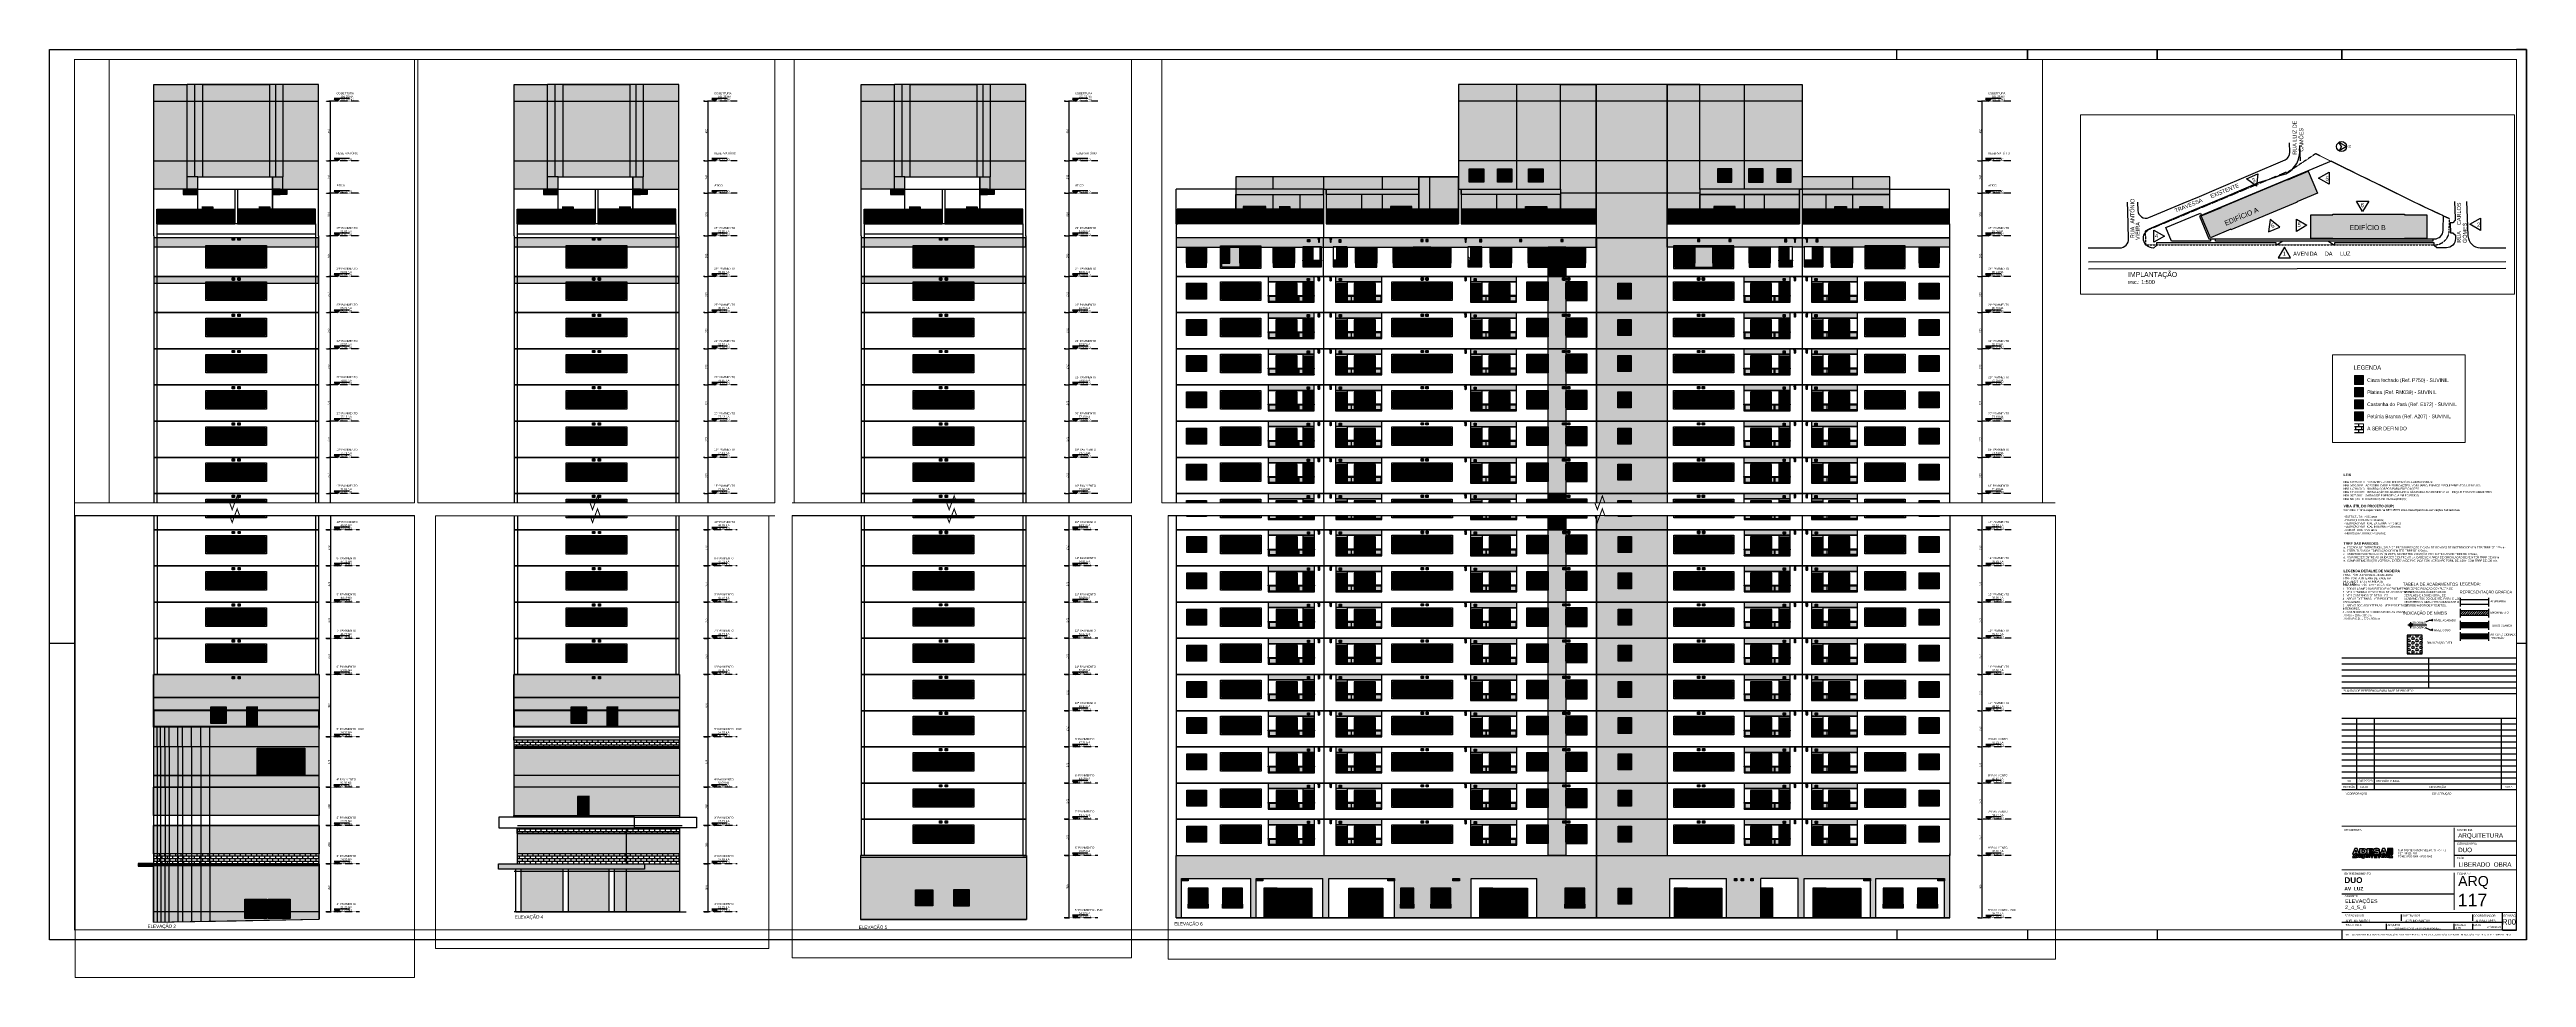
# Paper-space layout 'Layout1' of a CAD drawing. Header units: metres. Extents: x 1 to 2483, y -36 to 893.
# The model-space entities are those that its viewports show. They can reach past a viewport. Long polylines and large blocks are cut down to what shows.
import ezdxf
from ezdxf.enums import TextEntityAlignment as Align
from ezdxf.xclip import XClip

# ---------------------------------------------------------------- set-up
doc = ezdxf.new("R2010")
doc.units = ezdxf.units.M
doc.header["$XCLIPFRAME"] = 0
for name, pattern in [('CTE ELEV$0$DASHEDX2', [1.5, 1, -0.5]), ('DASHEDX2', [1.5, 1, -0.5]), ('HIDDEN2', [0.1875, 0.125, -0.0625])]:
    doc.linetypes.add(name, pattern=pattern)
for name, color, linetype in [('ARQ-AUX', 7, 'Continuous'), ('ARQ-AUX1', 1, 'Continuous'), ('ARQ-AUX2', 2, 'Continuous'), ('ARQ-DIM', 2, 'Continuous'), ('ARQ-DIM - EMBASAM', 2, 'Continuous'), ('ARQ-DIM EMBASAM', 2, 'Continuous'), ('ARQ-DRYWALL', 7, 'Continuous'), ('ARQ-FOLHA', 7, 'Continuous'), ('ARQ-PRJ', 7, 'DASHEDX2'), ('ARQ-SIM', 1, 'Continuous'), ('ARQ-TXT', 2, 'Continuous'), ('CTE ELEV$0$.ELE1$0$ARQ-TXT2', 2, 'Continuous'), ('CTE ELEV$0$ARQ- FRISO', 7, 'Continuous'), ('CTE ELEV$0$ARQ-ALV', 4, 'Continuous'), ('CTE ELEV$0$ARQ-AUX', 7, 'Continuous'), ('CTE ELEV$0$ARQ-AUX1', 1, 'Continuous'), ('CTE ELEV$0$ARQ-AUX2', 2, 'Continuous'), ('CTE ELEV$0$ARQ-AUX3', 3, 'Continuous'), ('CTE ELEV$0$ARQ-AUX4', 6, 'Continuous'), ('CTE ELEV$0$ARQ-CAX', 1, 'Continuous'), ('CTE ELEV$0$ARQ-DIM', 2, 'Continuous'), ('CTE ELEV$0$ARQ-HTC', 251, 'Continuous'), ('CTE ELEV$0$ARQ-PRJ', 7, 'CTE ELEV$0$DASHEDX2'), ('CTE ELEV$0$ARQ-SIM', 1, 'Continuous'), ('CTE ELEV$0$ARQ-TXT', 2, 'Continuous'), ('CTE ELEV$0$ARQ-TXT1.', 1, 'Continuous'), ('CTE ELEV$0$ARQ-TXT2.', 2, 'Continuous'), ('FOLHA', 7, 'Continuous')]:
    doc.layers.add(name, color=color, linetype=linetype)
doc.layers.add('ARQ-FORRO', color=9, linetype='Continuous', lineweight=5)
doc.layers.add('CTE ELEV$0$.ELE1$0$ARQ-SMB-HTC', color=1, linetype='Continuous', lineweight=5)
for name, color, linetype, true_color in [('CTE ELEV$0$ARQ-REVEST', 7, 'Continuous', 0xc79471), ('CTE ELEV$0$COR CASTANHA', 7, 'Continuous', 0x92725d), ('CTE ELEV$0$COR CINZA FECHADO', 7, 'Continuous', 0x56534e), ('CTE ELEV$0$COR PETUNIA', 7, 'Continuous', 0xe8ecec), ('CTE ELEV$0$COR PLATINA', 7, 'Continuous', 0xa1a6a3), ('CTE ELEV$0$COR-CAIX', 7, 'Continuous', 0x45494e)]:
    doc.layers.add(name, color=color, linetype=linetype, true_color=true_color)
doc.styles.add('Adesa', font='ARIALN.TTF')
doc.styles.add('Arial', font='arial.ttf')
doc.styles.add('CTE ELEV$0$.ELE1$0$Adesa', font='ARIALN.TTF')
doc.styles.add('CTE ELEV$0$Adesa', font='ARIALN.TTF')
doc.styles.add('CTE ELEV$0$Arial', font='arial.ttf')
doc.styles.add('RL CARIMBO', font='arial.ttf', dxfattribs={"width": 0.9, "height": 15})
doc.dimstyles.new('CTE ELEV$0$ADESA 1-0050', dxfattribs={"dimtxt": 0.1, "dimasz": 0.1, "dimexe": 0.05, "dimexo": 0.05, "dimgap": 0.03, "dimtad": 1, "dimdec": 1, "dimlfac": 100, "dimzin": 12, "dimtxsty": 'CTE ELEV$0$Adesa', "dimblk": 'CTE ELEV$0$_DotSmall', "dimcen": 1, "dimdle": 0.05, "dimclrd": 1, "dimclre": 1, "dimclrt": 256, "dimazin": 3, "dimtm": 1e-09, "dimtfac": 1, "dimtdec": 1, "dimtmove": 1, "dimatfit": 0, "dimldrblk": 'CTE ELEV$0$_DotSmall', "dimfxl": 0.8, "dimtvp": 2, "dimtolj": 1, "dimtzin": 0, "dimarcsym": 0})

# ---------------------------------------------------------------- blocks, each defined once
blk = doc.blocks.new('FL-A0')
for p, q in [((-1000, 0), (-1000, 892)), ((851.8, 882), (851.8, 892)), ((982.8, 892), (982.8, 882)), ((982.8, 882), (982.8, 892)), ((1112.8, 892), (1112.8, 882)), ((1112.8, 882), (1112.8, 892)), ((1297.8, 892), (1297.8, 882)), ((1297.8, 882), (1297.8, 892)), ((1482.8, 0), (1482.8, 892)), ((851.8, 10), (851.8, 0)), ((982.8, 10), (982.8, 0)), ((982.8, 10), (982.8, 0)), ((1112.8, 10), (1112.8, 0)), ((1112.8, 10), (1112.8, 0)), ((1297.8, 10), (1297.8, 0)), ((1297.8, 10), (1297.8, 0))]:
    blk.add_line(p, q)
at = {"const_width": 1}
blk.add_lwpolyline([(-975, 882), (1472.8, 882), (1472.8, 10), (-975, 10)], close=True, dxfattribs=at)
at = {"layer": 'FOLHA'}
for p, q in [((-1000, 0), (-1000, 892)), ((-1000, 892), (1482.8, 892)), ((1482.8, 892), (1472.8, 892)), ((1482.8, 892), (1482.8, 0)), ((-975, 297), (-1000, 297)), ((1482.8, 297), (1472.8, 297)), ((1482.8, 0), (-1000, 0))]:
    blk.add_line(p, q, dxfattribs=at)
blk = doc.blocks.new('CARIMBO-JARDINS')
at = {"color": 2}
for p, q in [((-176.2, 274.3), (-1.2, 274.3)), ((-88.7, 244.3), (-88.7, 274.3)), ((-176.2, 268.3), (-1.2, 268.3)), ((-176.2, 262.3), (-1.2, 262.3)), ((-176.2, 256.3), (-1.2, 256.3)), ((-176.2, 250.3), (-1.2, 250.3)), ((-176.2, 214), (-1, 214)), ((-176.2, 208), (-1, 208)), ((-176.2, 202), (-1, 202)), ((-161.2, 214), (-161.2, 148)), ((-143.8, 214), (-143.8, 148)), ((-16.2, 214), (-16.2, 148)), ((-176.2, 196), (-1, 196)), ((-176.2, 190), (-1, 190)), ((-176.2, 184), (-1, 184)), ((-176.2, 178), (-1, 178)), ((-176.2, 172), (-1, 172)), ((-176.2, 166), (-1, 166)), ((-176.2, 160), (-1, 160)), ((-176.2, 154), (-1, 154)), ((-63.5, 91.1), (-1.4, 91.1)), ((-63.5, 76.6), (-1.4, 76.6))]:
    blk.add_line(p, q, dxfattribs=at)
at = {"color": 3}
for p, q in [((-176.2, 244.3), (-1.2, 244.3)), ((-1.2, 238.3), (-176.2, 238.3)), ((-176.2, 148), (-1, 148)), ((-1, 142), (-176.2, 142)), ((-161.2, 147), (-161.2, 143)), ((-143.8, 147), (-143.8, 143)), ((-16.2, 147), (-16.2, 143))]:
    blk.add_line(p, q, dxfattribs=at)
at = {"color": 3, "linetype": 'Continuous', "const_width": 1}
for points in [[(-176.2, 105.7), (-1.4, 105.7)], [(-63.5, 64.4), (-63.5, 104.2)], [(-176.2, 62), (-1.4, 62)], [(-63.5, 21.6), (-63.5, 59.1)], [(-176.2, 19.3), (-1, 19.3)]]:
    blk.add_lwpolyline(points, dxfattribs=at)
at = {"color": 2}
for points in [[(-176.2, 38), (-63.5, 38)], [(-176.2, 9.3), (-15, 9.3)]]:
    blk.add_lwpolyline(points, dxfattribs=at)
at = {"color": 2, "linetype": 'Continuous', "ltscale": 0.5}
for points in [[(-131.4, 1.5), (-131.4, 7.9)], [(-116.3, 10.7), (-116.3, 17.2)], [(-63.5, 1.5), (-63.5, 7.9)], [(-44.9, 10.7), (-44.9, 17.2)], [(-44.9, 1.5), (-44.9, 7.9)], [(-15, 1.5), (-15, 19.3)]]:
    blk.add_lwpolyline(points, dxfattribs=at)
at = {"color": 2, "style": 'RL CARIMBO', "width": 0.9}
blk.add_text('PLANTAS DE REFERÊNCIA PARA BASE DE PROJETO', height=2, dxfattribs=at).set_placement((-174.6, 240.3))
for s, p in [('REVISÃO', (-168.7, 146)), ('DATA ', (-153.2, 146)), ('RESP.', (-8.7, 146))]:
    blk.add_text(s, height=2, dxfattribs=at).set_placement(p, align=Align.TOP_CENTER)
at = {"color": 3, "style": 'RL CARIMBO', "width": 0.9}
for s, p in [('INCORPORAÇÃO', (-173.3, 137.2)), ('CONSTRUÇÃO', (-85.8, 137.2)), ('PROJETISTA', (-173.3, 100.8)), ('DISCIPLINA', (-60.5, 100.7)), ('CÓDIGO/OBRA', (-60.5, 87)), ('FASE', (-60.5, 72.9)), ('EMPREENDIMENTO', (-173.3, 57.1)), ('FOLHA N.º', (-60.5, 57.1)), ('ASSUNTO', (-173.2, 34.7)), ('RESPONSÁVEL', (-173.2, 14.9)), ('PROJETISTA', (-173.2, 5.7)), ('ARQUIVO', (-130.2, 5.7)), ('SUPERVISOR', (-115.4, 14.9)), ('ESCALA', (-62.6, 5.7)), ('COORDENADOR', (-44, 14.9)), ('DATA', (-44, 5.7)), ('REVISÃO', (-14.1, 14.9))]:
    blk.add_text(s, height=2, dxfattribs=at).set_placement(p)
at = {"color": 2, "style": 'RL CARIMBO', "width": 0.9}
blk.add_text('DESCRIÇÃO', height=2, dxfattribs=at).set_placement((-88.1, 146), align=Align.TOP_LEFT)
blk = doc.blocks.new('LOGO ADESA')
at = {"layer": 'FOLHA', "true_color": 0x006983}
h = blk.add_hatch(color=146, dxfattribs=at)
h.dxf.hatch_style = 1
h.paths.add_polyline_path([(4, 4.5), (2.9, 4.5), (1.9, 4.5), (0, 0), (1.8, 0), (1.9, 0.4), (2.9, 0.4), (4, 0.4), (4.1, 0), (5.9, 0)])
h.paths.add_polyline_path([(3.5, 1.5), (2.9, 1.5), (2.4, 1.5), (2.9, 3.1)], flags=16)
h.paths.add_polyline_path([(6.2, 4.5), (6.2, 0), (9.7, 0, 0.948907), (9.7, 4.5)])
h.paths.add_polyline_path([(8, 3.4), (8.9, 3.4, -0.931092), (9.1, 1.2), (8, 1.2)], flags=16)
h.paths.add_polyline_path([(16.8, 3.4), (16.8, 4.5), (12.2, 4.5), (12.2, 0), (17, 0), (17, 1.1), (13.9, 1.1), (13.9, 1.7), (16.3, 1.7), (16.3, 2.8), (13.9, 2.8), (13.9, 3.4)])
h.paths.add_polyline_path([(20.5, 3.4, -0.237413), (20.7, 3.2), (22.7, 3.2, 0.178244), (22.4, 3.9, 0.159561), (21.6, 4.4, 0.040162), (20, 4.6, 0.078066), (18.5, 4.4, 0.12263), (17.7, 4, 0.165276), (17.4, 3.5, 0.071413), (17.4, 2.9, 0.094699), (17.5, 2.6, 0.166692), (18.2, 2, 0.094522), (19.5, 1.7, -0.029062), (20.1, 1.7, -0.020422), (20.5, 1.6, -0.002895), (20.6, 1.6, -0.253582), (20.9, 1.4, -0.244103), (20.8, 1.2, -0.158589), (20.6, 1, -0.13145), (19.9, 1, -0.045808), (19.6, 1.1, -0.270689), (19.4, 1.3), (17.3, 1.3, 0.28517), (18.6, 0, 0.068195), (20.1, -0.2, 0.078133), (22, 0.1, 0.324293), (22.9, 1.4, 0.386526), (21.7, 2.7), (19.7, 3, -0.100578), (19.4, 3.1, -0.633349), (19.4, 3.5, -0.221103)])
h.paths.add_polyline_path([(24.9, 4.5), (23, 0), (24.8, 0), (24.9, 0.4), (25.9, 0.4), (26.9, 0.4), (27, 0), (28.9, 0), (26.9, 4.5), (25.9, 4.5)])
h.paths.add_polyline_path([(25.9, 3.1), (26.5, 1.5), (25.9, 1.5), (25.3, 1.5)], flags=16)
h.paths.add_polyline_path([(32, -0.5), (31.4, -0.5), (30.3, -3), (31.4, -3), (31.4, -2.8), (32, -2.8), (32.6, -2.8), (32.6, -3), (33.7, -3), (32.6, -0.5)])
h.paths.add_polyline_path([(32, -1.3), (32.3, -2.1), (32, -2.1), (31.7, -2.1)], flags=16)
h.paths.add_polyline_path([(27.1, -0.5), (27.1, -3), (28.1, -3), (28.1, -2.3), (28.9, -2.3, -0.29686), (29, -2.4), (29, -3), (30.1, -3), (30.1, -2.2, 0.285546), (29.7, -1.8, 0.266418), (30.1, -1.4), (30.1, -0.9, 0.296968), (29.3, -0.5)])
h.paths.add_polyline_path([(28.2, -1.1), (28.9, -1.1, -0.918201), (28.9, -1.6), (28.2, -1.6)], flags=16)
h.paths.add_polyline_path([(1.7, -0.5), (1.1, -0.5), (0, -3), (1, -3), (1.1, -2.8), (1.7, -2.8), (2.2, -2.8), (2.3, -3), (3.3, -3), (2.2, -0.5)])
h.paths.add_polyline_path([(1.7, -1.3), (2, -2.1), (1.7, -2.1), (1.3, -2.1)], flags=16)
h.paths.add_polyline_path([(3.5, -0.5), (3.5, -3), (4.5, -3), (4.5, -2.2), (5.3, -2.2, -0.29686), (5.4, -2.4), (5.4, -3), (6.4, -3), (6.4, -2.2, 0.285546), (6.1, -1.8, 0.266418), (6.4, -1.4), (6.4, -0.9, 0.296968), (5.7, -0.5)])
h.paths.add_polyline_path([(4.6, -1.1), (5.3, -1.1, -0.918201), (5.3, -1.6), (4.6, -1.6)], flags=16)
h.paths.add_polyline_path([(8.1, -0.4, 0.187369), (7, -0.9, 0.315446), (7, -2.6, 0.187369), (8.1, -3.1), (8.8, -3.1, 0.0369), (9, -3), (9.5, -3.5), (10, -3.1), (9.7, -2.7, 0.043768), (9.9, -2.6, 0.315446), (9.9, -0.9, 0.187369), (8.8, -0.4)])
h.paths.add_polyline_path([(8.8, -1.2, -0.329329), (9, -2.1), (8.8, -1.8), (8.3, -2.2), (8.5, -2.4, -0.179141), (8.1, -2.3, -0.447153), (8.1, -1.2, -0.305995)], flags=16)
h.paths.add_polyline_path([(12.4, -1.9, -0.17674), (12.3, -2.2, -0.173532), (12, -2.3), (11.8, -2.3), (11.7, -2.3, -0.173532), (11.4, -2.2, -0.152792), (11.3, -2), (11.3, -0.5), (10.4, -0.5), (10.4, -2, 0.102402), (10.5, -2.3, 0.302428), (11.5, -3), (11.8, -3), (12.2, -3, 0.295825), (13.2, -2.3, 0.102402), (13.3, -2), (13.3, -0.5), (12.4, -0.5)])
h.paths.add_polyline_path([(14.6, -0.5), (13.6, -0.5), (13.6, -3), (14.6, -3)])
h.paths.add_polyline_path([(16.8, -1.1), (17.7, -1.1), (17.7, -0.5), (14.9, -0.5), (14.9, -1.1), (15.8, -1.1), (15.8, -3), (16.8, -3)])
h.paths.add_polyline_path([(18, -0.5), (18, -3), (20.7, -3), (20.7, -2.4), (18.9, -2.4), (18.9, -2), (20.3, -2), (20.3, -1.4), (18.9, -1.4), (18.9, -1.1), (20.6, -1.1), (20.6, -0.5)])
h.paths.add_polyline_path([(20.9, -0.5), (20.9, -1.1), (21.8, -1.1), (21.8, -3), (22.7, -3), (22.7, -1.1), (23.6, -1.1), (23.6, -0.5)])
h.paths.add_polyline_path([(25.9, -1.9, -0.17674), (25.8, -2.2, -0.173532), (25.6, -2.3), (25.4, -2.3), (25.2, -2.3, -0.173532), (25, -2.2, -0.152792), (24.9, -2), (24.9, -0.5), (23.9, -0.5), (23.9, -2, 0.102402), (24, -2.3, 0.302428), (25.1, -3), (25.4, -3), (25.8, -3, 0.295825), (26.8, -2.3, 0.102402), (26.8, -2), (26.8, -0.5), (25.9, -0.5)])
at = {"layer": 'FOLHA'}
h = blk.add_hatch(color=7, dxfattribs=at)
h.dxf.hatch_style = 1
h.paths.add_polyline_path([(29.2, 0), (33.7, 0), (33.7, 4.5), (29.2, 4.5)])
at = {"color": 7}
blk.add_lwpolyline([(29.2, 0), (33.7, 0), (33.7, 4.5), (29.2, 4.5)], close=True, dxfattribs=at)
at = {"layer": 'FOLHA', "color": 146, "true_color": 0x006983}
for points in [[(2.9, 4.5), (1.9, 4.5), (0, 0), (1.8, 0), (1.9, 0.4), (2.9, 0.4), (4, 0.4), (4.1, 0), (5.9, 0), (4, 4.5)], [(2.9, 1.5), (2.4, 1.5), (2.9, 3.1), (3.5, 1.5)], [(17, 0), (12.2, 0), (12.2, 4.5), (16.8, 4.5), (16.8, 3.4), (13.9, 3.4), (13.9, 2.8), (16.3, 2.8), (16.3, 1.7), (13.9, 1.7), (13.9, 1.1), (17, 1.1)], [(25.9, 4.5), (24.9, 4.5), (23, 0), (24.8, 0), (24.9, 0.4), (25.9, 0.4), (26.9, 0.4), (27, 0), (28.9, 0), (26.9, 4.5)], [(25.9, 1.5), (25.3, 1.5), (25.9, 3.1), (26.5, 1.5)], [(1.7, -0.5), (1.1, -0.5), (0, -3), (1, -3), (1.1, -2.8), (1.7, -2.8), (2.2, -2.8), (2.3, -3), (3.3, -3), (2.2, -0.5)], [(1.7, -2.1), (1.3, -2.1), (1.7, -1.3), (2, -2.1)], [(13.6, -0.5), (14.6, -0.5), (14.6, -3), (13.6, -3)], [(32, -0.5), (31.4, -0.5), (30.3, -3), (31.4, -3), (31.4, -2.8), (32, -2.8), (32.6, -2.8), (32.6, -3), (33.7, -3), (32.6, -0.5)], [(32, -2.1), (31.7, -2.1), (32, -1.3), (32.3, -2.1)]]:
    blk.add_lwpolyline(points, close=True, dxfattribs=at)
for points in [[(6.2, 0), (6.2, 4.5), (9.7, 4.5, -0.948907), (9.7, 0)], [(8, 1.2), (8, 3.4), (8.9, 3.4, -0.931092), (9.1, 1.2)], [(5.7, -0.5, -0.296968), (6.4, -0.9), (6.4, -1.4, -0.266418), (6.1, -1.8, -0.285546), (6.4, -2.2), (6.4, -3), (5.4, -3), (5.4, -2.4, 0.29686), (5.3, -2.2), (4.5, -2.2), (4.5, -3), (3.5, -3), (3.5, -0.5)], [(4.6, -1.6), (5.3, -1.6, 0.885214), (5.3, -1.1), (4.6, -1.1)], [(7, -2.6, 0.187369), (8.1, -3.1), (8.8, -3.1, 0.0369), (9, -3), (9.5, -3.5), (10, -3.1), (9.7, -2.7, 0.043768), (9.9, -2.6, 0.315446), (9.9, -0.9, 0.187369), (8.8, -0.4), (8.1, -0.4, 0.187369), (7, -0.9, 0.315446)], [(11.8, -3), (11.5, -3, -0.295825), (10.5, -2.3, -0.102402), (10.4, -2), (10.4, -0.5), (10.4, -0.5), (11.3, -0.5), (11.3, -1.9, 0.17674), (11.4, -2.2, 0.159698), (11.6, -2.3, 0.071182), (11.7, -2.3), (11.8, -2.3), (12, -2.3, 0.071182), (12.1, -2.3, 0.159698), (12.3, -2.2, 0.17674), (12.4, -1.9), (12.4, -0.5), (13.3, -0.5), (13.3, -0.5), (13.3, -2, -0.102402), (13.2, -2.3, -0.295825), (12.2, -3)], [(25.4, -3), (25, -3, -0.295825), (24, -2.3, -0.102402), (23.9, -2), (23.9, -0.5), (23.9, -0.5), (24.9, -0.5), (24.9, -1.9, 0.17674), (25, -2.2, 0.159698), (25.2, -2.3, 0.071182), (25.2, -2.3), (25.4, -2.3), (25.6, -2.3, 0.071182), (25.6, -2.3, 0.159698), (25.8, -2.2, 0.17674), (25.9, -1.9), (25.9, -0.5), (26.8, -0.5), (26.8, -0.5), (26.8, -2, -0.102402), (26.8, -2.3, -0.295825), (25.8, -3)], [(29.3, -0.5, -0.296968), (30.1, -0.9), (30.1, -1.4, -0.266418), (29.7, -1.8, -0.285546), (30.1, -2.2), (30.1, -3), (29, -3), (29, -2.4, 0.29686), (28.9, -2.3), (28.1, -2.3), (28.1, -3), (27.1, -3), (27.1, -0.5)], [(28.2, -1.6), (28.9, -1.6, 0.885214), (28.9, -1.1), (28.2, -1.1)]]:
    blk.add_lwpolyline(points, format="xyb", close=True, dxfattribs=at)
for points in [[(17.3, 1.3), (17.3, 1.3, 0.283261), (18.6, 0, 0.068195), (20.1, -0.2, 0.078133), (22, 0.1, 0.324293), (22.9, 1.4, 0.386526), (21.7, 2.7), (19.7, 3, -0.100578), (19.4, 3.1, -0.633349), (19.4, 3.5, -0.221103), (20.5, 3.4, -0.237413), (20.7, 3.2), (22.7, 3.2), (22.7, 3.2, 0.167313), (22.4, 3.9, 0.159561), (21.6, 4.4, 0.040162), (20, 4.6, 0.078066), (18.5, 4.4, 0.12263), (17.7, 4, 0.165276), (17.4, 3.5, 0.071413), (17.4, 2.9, 0.094699), (17.5, 2.6, 0.166692), (18.2, 2, 0.094522), (19.5, 1.7, -0.029062), (20.1, 1.7, -0.020422), (20.5, 1.6, -0.002895), (20.6, 1.6, -0.253582), (20.9, 1.4, -0.244103), (20.8, 1.2, -0.158589), (20.6, 1, -0.13145), (19.9, 1, -0.045808), (19.6, 1.1, -0.270689), (19.4, 1.3), (17.3, 1.3)], [(8.8, -1.2, 0.305995), (8.1, -1.2, 0.447153), (8.1, -2.3, 0.179141), (8.5, -2.4), (8.3, -2.2), (8.8, -1.8), (9, -2.1, 0.329329), (8.8, -1.2)]]:
    blk.add_lwpolyline(points, format="xyb", dxfattribs=at)
for points in [[(14.9, -0.5), (14.9, -1.1), (15.8, -1.1), (15.8, -3), (16.8, -3), (16.8, -1.1), (17.7, -1.1), (17.7, -0.5), (14.9, -0.5), (17.7, -0.5)], [(18, -0.5), (18, -3), (20.7, -3), (20.7, -2.4), (18.9, -2.4), (18.9, -2), (20.3, -2), (20.3, -1.4), (18.9, -1.4), (18.9, -1.1), (20.6, -1.1), (20.6, -0.5), (18, -0.5)], [(20.9, -0.5), (20.9, -1.1), (21.8, -1.1), (21.8, -3), (22.7, -3), (22.7, -1.1), (23.6, -1.1), (23.6, -0.5), (20.9, -0.5), (23.6, -0.5)]]:
    blk.add_lwpolyline(points, dxfattribs=at)
at = {"layer": 'ARQ-FOLHA', "insert": (37.8, 3.9), "char_height": 1.5, "width": 41.969, "attachment_point": 1, "style": 'Arial'}
blk.add_mtext('RUA PADRE GARCIA VELHO, 73 - CJ. 41\\PCEP: 05421- 030\\PFONE: 3032 4355 / 3032 4362 ', dxfattribs=at)
blk = doc.blocks.new('.CARIMBO')
at = {"layer": 'ARQ-DIM'}
blk.add_lwpolyline([(161.2, 7.5), (175.2, 7.5), (175.2, 25.2)], dxfattribs=at)
at = {"color": 2}
blk.add_blockref('CARIMBO-JARDINS', (176.2, 5.9), dxfattribs=at)
at = {"layer": 'ARQ-FOLHA', "xscale": 1.20352306414466, "yscale": 1.20352306414466, "zscale": 1.20352306414466}
blk.add_blockref('LOGO ADESA', (10.8, 83.6), dxfattribs=at)
at = {"color": 2, "style": 'RL CARIMBO', "width": 0.9}
blk.add_text('DUO-ARQ-LO-117-ELV-GER-R00.dwg', height=2, dxfattribs=at).set_placement((51.4, 8))
at = {"color": 4, "attachment_point": 1, "style": 'Arial'}
for s, width, insert, char_height in [('ARQUITETURA', 3.126, (116.7, 104.5), 4.5), ('{\\C2;DUO}', 3.126, (116.7, 90), 4.5), ('{\\C5;LIBERADO  OBRA}', 75.072, (117.1, 75.4), 4.5), ('{\\fArial|b1|i0|c0|p34;DUO\\P\\H0.59829x;AV_LUZ}', 3.126, (2.7, 60.4), 5.85), ('{\\C5;ARQ}', 3.126, (116.7, 61.6), 10.16), ('{\\C2;ADELINO SANTOS}', 44.405, (4, 17.7), 2), ('{\\C2;ADELINO SANTOS}', 44.405, (63.9, 17.7), 2), ('{\\C2;ALISSA LOPES}', 44.405, (134.3, 17.7), 2)]:
    blk.add_mtext_dynamic_manual_height_columns(s, width=width, gutter_width=1, heights=[0], dxfattribs=dict(at, insert=insert, char_height=char_height))
at = {"layer": 'ARQ-FOLHA', "style": 'Arial'}
blk.add_text('00', height=2, dxfattribs=at).set_placement((9.1, 155.9), align=Align.RIGHT)
blk.add_text('EMISSÃO INICIAL', height=2, dxfattribs=at).set_placement((34.8, 155.9))
at = {"layer": 'FOLHA', "style": 'Arial'}
blk.add_text('DIREITOS AUTORAIS RESERVADO A REPRODUÇÃO TOTAL OU PARCIAL SEM PRÉVIA AUTORIZAÇÃO, CONFORME RESOLUÇÃO N° 67, DE 5 DE DEZEMBRO DE 2013', height=1.5, dxfattribs=at).set_placement((3.4, 2))
blk = doc.blocks.new('REF_LEG$0$SBPLNIV2')
for p, q in [((-0.25, 0), (1.44, 0)), ((0, -0.27), (0, 0.26))]:
    blk.add_line(p, q)
blk.add_circle((0, 0), 0.15)
at = {"color": 2, "style": 'Adesa'}
for tag, p in [('NIVELA', (0.15, 0.1)), ('NIVELO', (0.15, -0.3))]:
    blk.add_attdef(tag, p, '', height=0.2, dxfattribs=at)
blk = doc.blocks.new('CARIMBO')
h = blk.add_hatch()
h.set_pattern_fill('HEX', color=256, scale=0.4125, angle=180, style=0)
h.set_pattern_definition([(180, (75.6412, 290.77), (-3e-16, -2.26845), [1.3097, -2.61938]), (300, (75.6412, 290.77), (1.96453, 1.13422), [1.3097, -2.61938]), (240, (74.3315, 290.77), (1.96453, -1.13422), [1.3097, -2.61938])])
h.paths.add_polyline_path([(80.5, 302.2), (65.5, 302.2), (65.5, 283.5), (80.5, 283.5)])
at = {"layer": 'ARQ-AUX1'}
h = blk.add_hatch(dxfattribs=at)
h.set_pattern_fill('ANSI31', color=256, scale=0.5)
h.set_pattern_definition([(45, (-741.3556, -163.1018), (-1.122532, 1.122532), [])])
h.paths.add_polyline_path([(147, 326.9), (118.8, 326.9), (118.8, 322.4), (147, 322.4)])
at = {"layer": 'ARQ-DRYWALL', "ltscale": 10}
blk.add_hatch(color=162, dxfattribs=at).paths.add_polyline_path([(147, 303.5), (118.8, 303.5), (118.8, 299), (147, 299)])
at = {"layer": 'ARQ-FORRO'}
h = blk.add_hatch(color=256, dxfattribs=at)
h.dxf.hatch_style = 1
h.paths.add_polyline_path([(147, 314.6), (118.8, 314.6), (118.8, 310.1), (147, 310.1)])
blk.add_lwpolyline([(80.5, 302.2), (65.5, 302.2), (65.5, 283.5), (80.5, 283.5)], close=True)
at = {"layer": 'ARQ-AUX2'}
for p, q in [((118.8, 338), (147, 338)), ((118.8, 333.5), (147, 333.5)), ((118.8, 326.9), (147, 326.9)), ((118.8, 322.4), (147, 322.4)), ((147, 314.6), (118.8, 314.6)), ((118.8, 310.1), (147, 310.1)), ((118.8, 303.5), (147, 303.5)), ((118.8, 299), (147, 299))]:
    blk.add_line(p, q, dxfattribs=at)
at = {"layer": 'ARQ-SIM'}
for p, q in [((118.8, 339.8), (118.8, 331)), ((118.8, 328.7), (118.8, 319.9)), ((147, 339.8), (147, 331)), ((147, 328.7), (147, 319.9)), ((88.4, 317.3), (83.8, 315.2)), ((88.4, 307.7), (83.8, 309.8)), ((88.4, 317.3), (91.4, 317.3)), ((88.4, 307.7), (91.4, 307.7)), ((91.4, 317.3), (90.4, 318.3)), ((91.4, 317.3), (90.4, 316.4)), ((91.4, 307.7), (90.4, 308.6)), ((91.4, 307.7), (90.4, 306.7)), ((118.8, 316.5), (118.8, 307.7)), ((118.8, 305.4), (118.8, 296.6)), ((147, 316.5), (147, 307.7)), ((147, 305.4), (147, 296.6))]:
    blk.add_line(p, q, dxfattribs=at)
at = {"layer": 'ARQ-AUX', "color": 8}
blk.add_blockref('.CARIMBO', (-0.1, -0.6), dxfattribs=at)
at = {"layer": 'ARQ-TXT', "ltscale": 10, "xscale": 11.19999999999999, "yscale": 11.19999999999999, "zscale": 11.19999999999999}
blk.add_blockref('REF_LEG$0$SBPLNIV2', (69.1, 312.5), dxfattribs=at).add_auto_attribs({'NIVELA': '00.00(NA)', 'NIVELO': '00.00(NO)'})
at = {"layer": 'ARQ-TXT', "style": 'Adesa'}
for s, height, p in [('TABELA DE ACABAMENTOS', 3, (61.2, 351.8)), ('LEGENDA:', 3, (118.3, 352.1)), ('REPRESENTAÇÃO GRÁFICA', 2.8, (118.3, 344.1)), ('INDICAÇÃO DE NÍVEIS', 3, (61.2, 323))]:
    blk.add_text(s, height=height, dxfattribs=at).set_placement(p)
at = {"layer": 'ARQ-TXT', "ltscale": 10, "style": 'Adesa'}
for s, p in [('ALVENARIA', (149, 335.1)), ('ENCHIMENTO', (149, 324)), ('NÍVEL ACABADO', (92.3, 316.2)), ('NÍVEL OSSO', (92.3, 306.3)), ('AR CONDICIONADO', (148.9, 301.9)), ('FORRO / SANCA', (148.9, 310.9)), ('PREVISÃO', (148.9, 298.6))]:
    blk.add_text(s, height=2, dxfattribs=at).set_placement(p)
at = {"layer": 'ARQ-TXT', "insert": (1.8, 464.9), "char_height": 0.23, "attachment_point": 1, "style": 'Adesa'}
blk.add_mtext_dynamic_manual_height_columns('\\A1;{\\fArial Narrow|b1|i0|c0|p34;\\P\\P\\H10.86957x;LEIS\\P\\H0.8x;\\P\\fArial Narrow|b0|i0|c0|p34;NBR 15575:2013 - DESEMPENHO DE EDIFICAÇÕES HABITACIONAIS;\\PNBR 9050:2020 - ACESSIBILIDADE A EDIFICAÇÕES, MOBILIÁRIO, ESPAÇO E EQUIPAMENTOS URBANOS;\\PNBR 14718:2019 - GUARDA-CORPOS PARA EDIFICAÇÕES;\\PNBR 13103:2020 - INSTALAÇÃO DE APARELHOS A GÁS PARA USO RESIDENCIAL - REQUISITOS DOS AMBIENTES;\\PNBR 9077:2001 - SAÍDAS DE EMERGÊNCIA EM EDIFÍCIOS;\\P\\A0;\\fCalibri|b0|i0|c0|p34;\\H0.115x;\\P\\fArial Narrow|b0|i0|c0|p34;\\H8.6956x;NBR NM 313 - ELEVADORES DE PASSAGEIROS;\\P\\A1;\\P\\fArial Narrow|b1|i0|c0|p34;\\H1.25001x;VIDA ÚTIL DO PROJETO (VUP) \\P\\fArial Narrow|b0|i0|c0|p34;\\H0.8x;Conforme mínimo especificado na NBR 15575:2013- Desempenho de edificações habitacionais \\P\\P\\pi-0.69,l0.92,t1.84;-^IESTRUTURA:  \\A0;>/\\A1; 50 anos;\\P-^IPISOS INTERNOS: \\A0;>/\\A1; 13 anos;\\P-^IVEDAÇÃO VERTICAL EXTERNA: \\A0;>/\\A1; 40 anos;\\P-^IVEDAÇÃO VERTICAL INTERNA: \\A0;>/\\A1; 20 anos;\\P-^ICOBERTURA: \\A0;>/\\A1; 20 anos;\\P-^IHIDROSSANITÁRIO: \\A0;>/\\A1; 20 anos;\\P\\pi0,l0,tz;\\P\\P\\fArial Narrow|b1|i0|c0|p34;\\H1.25x;TRRF DAS PAREDES \\fArial Narrow|b0|i0|c0|p34;\\H0.8x;\\P\\A0;a.^I ESCADA DE EMERGÊNCIA, SALA DE PRESSURIZAÇÃO E CASA DE BOMBAS DE INCÊNDIO DEVEM TER TRRF DE 120 min;\\Pb.^I ESTRUTURAS DA EDIFICAÇÃO DEVEM TER TRRF DE 120min;\\Pc.^I ABERTURAS ENTRE LAJES (SHAFTS) DEVEM TER VEDAÇÃO COM MATERIAIS DE TRRF DE 120min;\\Pd.^I AS PAREDES ENTRE AS UNIDADES E ENTRE AS UNIDADES E A ÁREA DE CIRCULAÇÃO DEVEM TER TRRF DE 60min;\\Pe.^I COMPARTIMENTAÇÃO VERTICAL EXTERNA DE FACHADA COM VERGA-PEITORIL DE 1,20m COM TRRF DE 120 min;\\H0.115x;\\P\\A1;\\H8.69567x;\\P\\P\\A0;\\fArial Narrow|b1|i0|c0|p34;\\H1.24999x;LEGENDA DETALHE DE MADEIRA\\H0.115x;\\P\\fArial Narrow|b0|i0|c0|p34;\\H6.95652x;PEM - PORTA ENTRADA DE MADEIRA\\PPIM - PORTA INTERNA DE MADEIRA\\PRU - RESISTENTE À UMIDADE\\PPIA - PORTA INSOLANTE ACÚSTICA\\H0.115x;\\P\\A1;\\H8.69569x;\\P\\P }', width=202.946, gutter_width=25, heights=[137], dxfattribs=at)
at = {"layer": 'ARQ-TXT', "insert": (0.9, 354.8), "char_height": 2, "width": 56.24, "attachment_point": 1, "style": 'Adesa'}
blk.add_mtext('{\\H1.5x;NOTAS}\\P1 - TODAS AS MEDIDAS ESTÃO EM CENTÍMETROS.\\P2 - VER MEMORIAL DESCRITIVO DE ACABAMENTOS.\\P3 - VER CADERNOS DE DETALHES.\\P4 - ÁREAS EXTERNAS - VER PROJETO DE PAISAGISMO.\\P5 - ÁREAS SOCIAIS INTERNAS - VER PROJETO DE INTERIORES.\\P6 - CONSIDERAR AS MEDIDAS PARA AS VAGAS:\\P. VAGA = 250 x 500 cm\\P. VAGA P.C.D. = 370 x 500 cm', dxfattribs=at)
at = {"layer": 'ARQ-TXT', "ltscale": 10, "char_height": 2, "attachment_point": 1, "style": 'Adesa'}
for s, insert, width in [('VER ESPECIFICAÇÃO COMPLETA DE MATERIAIS NOS CADERNOS DE DETALHES E NO MEMORIAL DE ACABAMENTOS DO CLIENTE. PARA O USO DE MATERIAIS SIMILARES CONSULTAR O COORDENADOR DE PROJETOS.', (62.3, 349.9), 47.909), ('\\A1;- SINALIZAÇÃO TÁTIL ', (83.4, 295.7), 88.81)]:
    blk.add_mtext(s, dxfattribs=dict(at, insert=insert, width=width))
blk = doc.blocks.new('CTE ELEV$0$V J 150x120')
at = {"layer": 'CTE ELEV$0$COR-CAIX'}
h = blk.add_hatch(color=256, dxfattribs=at)
h.dxf.hatch_style = 1
h.paths.add_polyline_path([(1.5, 1.2), (0, 1.2), (0, 0), (1.5, 0)])
h = blk.add_hatch(color=254, dxfattribs=at)
h.dxf.hatch_style = 1
h.paths.add_polyline_path([(0.72, 1.14), (0.06, 1.14), (0.06, 0.06), (0.72, 0.06)])
h.paths.add_polyline_path([(0.75, 0.06), (1.44, 0.06), (1.44, 1.14), (0.75, 1.14)])
for points in [[(1.5, 1.2), (0, 1.2), (0, 0), (1.5, 0)], [(1.47, 1.17), (0.03, 1.17), (0.03, 0.03), (1.47, 0.03)]]:
    blk.add_lwpolyline(points, close=True)
for points in [[(0.72, 1.14), (0.06, 1.14), (0.06, 0.06), (0.72, 0.06)], [(0.72, 1.14), (0.72, 0.06)], [(0.75, 1.17), (0.75, 0.03)], [(0.75, 0.06), (1.44, 0.06), (1.44, 1.14), (0.75, 1.14)]]:
    blk.add_lwpolyline(points)
blk = doc.blocks.new('CTE ELEV$0$vp vento kit')
at = {"layer": 'CTE ELEV$0$ARQ-CAX', "transparency": 33554687}
h = blk.add_hatch(dxfattribs=at)
h.set_pattern_fill('LINE', scale=0.01)
h.set_pattern_definition([(0, (8794.04869, -68.72711), (0, 0.03175), [])])
h.paths.add_polyline_path([(-0.16, 0.16), (-0.01, 0.16), (-0.01, 0.01), (-0.16, 0.01)])
at = {"layer": 'CTE ELEV$0$COR-CAIX', "transparency": 33554687}
h = blk.add_hatch(color=256, dxfattribs=at)
h.dxf.hatch_style = 1
h.paths.add_polyline_path([(-0.17, 0.17), (0, 0.17), (0, 0), (-0.17, 0)])
at = {"layer": 'CTE ELEV$0$ARQ-CAX'}
for points in [[(-0.17, 0.17), (0, 0.17), (0, 0), (-0.17, 0)], [(-0.16, 0.16), (-0.01, 0.16), (-0.01, 0.01), (-0.16, 0.01)]]:
    blk.add_lwpolyline(points, close=True, dxfattribs=at)
blk = doc.blocks.new('CTE ELEV$0$elev 2 tipo')
at = {"layer": 'CTE ELEV$0$COR CINZA FECHADO'}
h = blk.add_hatch(color=256, dxfattribs=at)
h.dxf.hatch_style = 1
h.paths.add_polyline_path([(8.24, 2.3), (3.68, 2.3), (3.68, 0.9), (8.24, 0.9)])
h.paths.add_polyline_path([(8.14, 2.2), (8.14, 1), (6.64, 1), (3.78, 1), (3.78, 2.2), (5.28, 2.2)], flags=16)
h.paths.add_polyline_path([(5.25, 2.17), (5.25, 1.03), (3.81, 1.03), (3.81, 2.17)], flags=0)
h.paths.add_polyline_path([(5.22, 2.14), (5.22, 1.06), (4.53, 1.06), (4.53, 2.14)], flags=0)
h.paths.add_polyline_path([(6.67, 2.17), (8.11, 2.17), (8.11, 1.03), (6.67, 1.03)], flags=0)
h.paths.add_polyline_path([(6.7, 2.14), (7.36, 2.14), (7.36, 1.06), (6.7, 1.06)], flags=0)
h.paths.add_polyline_path([(4.5, 2.14), (4.5, 1.06), (3.84, 1.06), (3.84, 2.14)], flags=0)
h.paths.add_polyline_path([(7.39, 2.14), (8.08, 2.14), (8.08, 1.06), (7.39, 1.06)], flags=0)
h = blk.add_hatch(color=256, dxfattribs=at)
h.dxf.hatch_style = 1
h.paths.add_polyline_path([(6.64, 2.2), (5.28, 2.2), (5.28, 1), (6.64, 1)])
at = {"layer": 'CTE ELEV$0$ARQ- FRISO', "elevation": 0}
blk.add_lwpolyline([(-0.23, 2.72), (12.15, 2.72)], dxfattribs=at)
at = {"layer": 'CTE ELEV$0$ARQ- FRISO'}
blk.add_lwpolyline([(12.15, 0), (-0.23, 0)], dxfattribs=at)
at = {"layer": 'CTE ELEV$0$ARQ-AUX1', "elevation": 0}
for points in [[(-0.23, 2.72), (-0.23, 0)], [(12.15, 2.72), (12.15, 0)]]:
    blk.add_lwpolyline(points, dxfattribs=at)
at = {"layer": 'CTE ELEV$0$ARQ-AUX3'}
for p, q in [((0, 2.72, 0), (0, 0, 0)), ((11.92, 2.72, 0), (11.92, 0, 0))]:
    blk.add_line(p, q, dxfattribs=at)
at = {"layer": 'CTE ELEV$0$COR CINZA FECHADO', "elevation": 0}
for points in [[(3.68, 2.3), (8.24, 2.3), (8.24, 0.9), (3.68, 0.9)], [(3.78, 2.2), (8.14, 2.2), (8.14, 1), (3.78, 1)]]:
    blk.add_lwpolyline(points, close=True, dxfattribs=at)
at = {"layer": 'CTE ELEV$0$ARQ-CAX'}
for name, p in [('CTE ELEV$0$vp vento kit', (5.83, 2.43, 0)), ('CTE ELEV$0$vp vento kit', (6.26, 2.43, 0)), ('CTE ELEV$0$V J 150x120', (3.78, 1, 0)), ('CTE ELEV$0$V J 150x120', (6.64, 1, 0))]:
    blk.add_blockref(name, p, dxfattribs=at)
blk = doc.blocks.new('CTE ELEV$0$V BAND INF 150x40')
at = {"layer": 'CTE ELEV$0$COR-CAIX'}
h = blk.add_hatch(color=256, dxfattribs=at)
h.dxf.hatch_style = 1
h.paths.add_polyline_path([(0, 0), (1.5, 0), (1.5, -0.3), (0, -0.3)])
h = blk.add_hatch(color=254, dxfattribs=at)
h.dxf.hatch_style = 1
h.paths.add_polyline_path([(0.72, -0.24), (0.72, -0.06), (0.06, -0.06), (0.06, -0.24)])
h.paths.add_polyline_path([(0.75, -0.24), (1.44, -0.24), (1.44, -0.06), (0.75, -0.06)])
at = {"layer": 'CTE ELEV$0$ARQ-CAX'}
for points in [[(0, 0), (1.5, 0), (1.5, -0.3), (0, -0.3)], [(0.03, -0.03), (1.47, -0.03), (1.47, -0.27), (0.03, -0.27)]]:
    blk.add_lwpolyline(points, close=True, dxfattribs=at)
for points in [[(0.72, -0.24), (0.06, -0.24), (0.06, -0.06), (0.72, -0.06)], [(0.72, -0.06), (0.72, -0.24)], [(0.75, -0.06), (1.44, -0.06), (1.44, -0.24), (0.75, -0.24)], [(0.75, -0.06), (0.75, -0.24)]]:
    blk.add_lwpolyline(points, dxfattribs=at)
blk = doc.blocks.new('CTE ELEV$0$elev 2 dupl sup')
at = {"layer": 'CTE ELEV$0$COR CINZA FECHADO', "transparency": 33554687}
h = blk.add_hatch(color=256, dxfattribs=at)
h.dxf.hatch_style = 1
h.paths.add_polyline_path([(-0.23, 2.21), (12.15, 2.21), (12.15, 2.9), (-0.23, 2.9)])
at = {"layer": 'CTE ELEV$0$COR CINZA FECHADO'}
h = blk.add_hatch(color=256, dxfattribs=at)
h.dxf.hatch_style = 1
h.paths.add_polyline_path([(3.68, 2.31), (3.68, 0.61), (8.24, 0.61), (8.24, 2.31)])
h.paths.add_polyline_path([(8.14, 2.21), (8.14, 1.01), (8.14, 0.71), (6.64, 0.71), (3.78, 0.71), (3.78, 2.21)], flags=16)
h.paths.add_polyline_path([(6.64, 2.21), (8.14, 2.21), (8.14, 1.01), (6.64, 1.01)], flags=0)
h.paths.add_polyline_path([(6.67, 2.18), (8.11, 2.18), (8.11, 1.04), (6.67, 1.04)], flags=0)
h.paths.add_polyline_path([(5.28, 2.21), (5.28, 1.01), (3.78, 1.01), (3.78, 2.21)], flags=0)
h.paths.add_polyline_path([(5.25, 2.18), (5.25, 1.04), (3.81, 1.04), (3.81, 2.18)], flags=0)
h.paths.add_polyline_path([(6.7, 2.15), (7.36, 2.15), (7.36, 1.07), (6.7, 1.07)], flags=0)
h.paths.add_polyline_path([(6.64, 1.01), (8.14, 1.01), (8.14, 0.71), (6.64, 0.71)], flags=0)
h.paths.add_polyline_path([(6.67, 0.98), (8.11, 0.98), (8.11, 0.74), (6.67, 0.74)], flags=0)
h.paths.add_polyline_path([(5.28, 1.01), (5.28, 0.71), (3.78, 0.71), (3.78, 1.01)], flags=16)
h.paths.add_polyline_path([(5.25, 0.98), (5.25, 0.74), (3.81, 0.74), (3.81, 0.98)], flags=0)
h.paths.add_polyline_path([(5.22, 2.15), (5.22, 1.07), (4.53, 1.07), (4.53, 2.15)], flags=0)
h.paths.add_polyline_path([(6.7, 0.95), (7.36, 0.95), (7.36, 0.77), (6.7, 0.77)], flags=0)
h.paths.add_polyline_path([(5.22, 0.95), (5.22, 0.77), (4.53, 0.77), (4.53, 0.95)], flags=0)
h = blk.add_hatch(color=256, dxfattribs=at)
h.dxf.hatch_style = 1
h.paths.add_polyline_path([(6.64, 2.21), (5.28, 2.21), (5.28, 1.01), (5.28, 0.71), (6.64, 0.71), (6.64, 1.01)])
at = {"layer": 'CTE ELEV$0$COR CINZA FECHADO', "transparency": 33554687}
h = blk.add_hatch(color=256, dxfattribs=at)
h.dxf.hatch_style = 1
h.paths.add_polyline_path([(-0.23, -0.52), (12.15, -0.52), (12.15, 0), (-0.23, 0)])
at = {"layer": 'CTE ELEV$0$ARQ-AUX1', "elevation": 0}
for points in [[(-0.23, 3.05), (-0.23, 0)], [(12.15, 3.05), (12.15, 0)]]:
    blk.add_lwpolyline(points, dxfattribs=at)
at = {"layer": 'CTE ELEV$0$ARQ-AUX3'}
for p, q in [((0, 3.05, 0), (0, 0, 0)), ((11.92, 3.05, 0), (11.92, 0, 0))]:
    blk.add_line(p, q, dxfattribs=at)
at = {"layer": 'CTE ELEV$0$COR CINZA FECHADO', "elevation": 0}
for points in [[(-0.23, 2.21), (12.15, 2.21), (12.15, 2.9), (-0.23, 2.9)], [(3.68, 2.31), (8.24, 2.31), (8.24, 0.61), (3.68, 0.61)], [(3.78, 2.21), (8.14, 2.21), (8.14, 0.71), (3.78, 0.71)], [(-0.23, -0.52), (12.15, -0.52), (12.15, 0), (-0.23, 0)]]:
    blk.add_lwpolyline(points, close=True, dxfattribs=at)
at = {"layer": 'Defpoints'}
for points in [[(0, 3.2), (11.92, 3.2)], [(11.92, 0), (0, 0)]]:
    blk.add_lwpolyline(points, dxfattribs=at)
at = {"layer": 'CTE ELEV$0$ARQ-CAX'}
for name, p in [('CTE ELEV$0$vp vento kit', (5.83, 2.73, 0)), ('CTE ELEV$0$vp vento kit', (6.26, 2.73, 0)), ('CTE ELEV$0$V J 150x120', (3.78, 1.01, 0)), ('CTE ELEV$0$V J 150x120', (6.64, 1.01, 0)), ('CTE ELEV$0$V BAND INF 150x40', (3.78, 1.01, 0)), ('CTE ELEV$0$V BAND INF 150x40', (6.64, 1.01, 0))]:
    blk.add_blockref(name, p, dxfattribs=at)
blk = doc.blocks.new('*U508')
at = {"layer": 'CTE ELEV$0$COR-CAIX', "transparency": 33554687}
h = blk.add_hatch(color=256, dxfattribs=at)
h.dxf.hatch_style = 1
h.paths.add_polyline_path([(0, 2.2), (0.8, 2.2), (0.8, 0), (0, 0)])
h = blk.add_hatch(color=254, dxfattribs=at)
h.dxf.hatch_style = 1
h.paths.add_polyline_path([(0.06, 1.1), (0.74, 1.1), (0.74, 2.14), (0.06, 2.14)])
h.paths.add_polyline_path([(0.06, 0.06), (0.74, 0.06), (0.74, 1.05), (0.06, 1.05)])
for points in [[(0, 2.2), (0.8, 2.2), (0.8, 0), (0, 0)], [(0.03, 2.17), (0.77, 2.17), (0.77, 0.03), (0.03, 0.03)]]:
    blk.add_lwpolyline(points, close=True)
for points in [[(0.06, 1.1), (0.06, 2.14), (0.74, 2.14), (0.74, 1.1)], [(0.06, 1.1), (0.74, 1.1)], [(0.74, 1.05), (0.74, 0.06), (0.06, 0.06), (0.06, 1.05)], [(0.06, 1.05), (0.74, 1.05)]]:
    blk.add_lwpolyline(points)
blk = doc.blocks.new('CTE ELEV$0$v grd dupl sup 3')
at = {"transparency": 33554687}
h = blk.add_hatch(dxfattribs=at)
h.set_pattern_fill('GRATE', scale=0.08)
h.set_pattern_definition([(0, (-0.04, 1.02), (0, 0.0635), []), (90, (-0.04, 1.02), (-0.254, 2e-17), [])])
h.paths.add_polyline_path([(-5.82, 1.07), (-5.82, 0.03), (-3.92, 0.03), (-3.92, 1.07)])
h.paths.add_polyline_path([(-3.88, 1.07), (-3.88, 0.03), (-1.98, 0.03), (-1.98, 1.07)])
h.paths.add_polyline_path([(-0.04, 0.03), (-0.04, 1.07), (-1.94, 1.07), (-1.94, 0.03)])
at = {"layer": 'CTE ELEV$0$COR-CAIX', "transparency": 33554687}
h = blk.add_hatch(color=256, dxfattribs=at)
h.dxf.hatch_style = 1
h.paths.add_polyline_path([(-1.94, 0.03), (-0.04, 0.03), (-0.04, 0), (-1.94, 0)])
h.paths.add_polyline_path([(-1.98, 1.07), (-1.94, 1.07), (-1.94, 0), (-1.98, 0)])
h.paths.add_polyline_path([(-3.88, 0.03), (-1.98, 0.03), (-1.98, 0), (-3.88, 0)])
h.paths.add_polyline_path([(-3.92, 1.07), (-3.88, 1.07), (-3.88, 0), (-3.92, 0)])
h.paths.add_polyline_path([(-5.82, 0.03), (-3.92, 0.03), (-3.92, 0), (-5.82, 0)])
h.paths.add_polyline_path([(-0.04, 1.07), (0, 1.07), (0, 0), (-0.04, 0)])
h.paths.add_polyline_path([(-5.86, 1.07), (-5.82, 1.07), (-5.82, 0), (-5.86, 0)])
h.paths.add_polyline_path([(0, 1.1), (0, 1.07), (-5.86, 1.07), (-5.86, 1.1)])
at = {"ltscale": 0.05, "elevation": 0}
blk.add_lwpolyline([(0, 1.1), (0, 1.07), (-5.86, 1.07), (-5.86, 1.1)], close=True, dxfattribs=at)
at = {"elevation": 0}
for points in [[(-5.86, 1.07), (-5.82, 1.07), (-5.82, 0), (-5.86, 0)], [(-5.82, 0.03), (-3.92, 0.03), (-3.92, 0), (-5.82, 0)], [(-3.92, 1.07), (-3.88, 1.07), (-3.88, 0), (-3.92, 0)], [(-3.88, 0.03), (-1.98, 0.03), (-1.98, 0), (-3.88, 0)], [(-1.98, 1.07), (-1.94, 1.07), (-1.94, 0), (-1.98, 0)], [(-1.94, 0.03), (-0.04, 0.03), (-0.04, 0), (-1.94, 0)], [(-0.04, 1.07), (0, 1.07), (0, 0), (-0.04, 0)]]:
    blk.add_lwpolyline(points, close=True, dxfattribs=at)
blk = doc.blocks.new('CTE ELEV$0$elev 2 dupl sup cob')
at = {"layer": 'CTE ELEV$0$COR CINZA FECHADO', "transparency": 33554687}
h = blk.add_hatch(color=256, dxfattribs=at)
h.dxf.hatch_style = 1
h.paths.add_polyline_path([(2.28, 11.56), (-0.23, 11.56), (-0.23, 10.31), (2.28, 10.31)])
h.paths.add_polyline_path([(2.28, 10.31), (-0.23, 10.31), (-0.23, 5.81), (2.28, 5.81)])
h.paths.add_polyline_path([(2.28, 5.81), (-0.23, 5.81), (-0.23, 3.7), (1.98, 3.7), (2.28, 3.7), (2.28, 4.62)])
h.paths.add_polyline_path([(12.15, 10.31), (9.46, 10.31), (9.46, 4.62), (9.46, 3.7), (9.76, 3.7), (12.15, 3.7)])
h.paths.add_polyline_path([(12.15, 11.56), (9.46, 11.56), (9.46, 10.31), (12.15, 10.31)])
h = blk.add_hatch(color=256, dxfattribs=at)
h.dxf.hatch_style = 1
h.paths.add_polyline_path([(2.48, 3.7), (1.98, 3.7), (1.98, 3.3), (2.48, 3.3)])
h.paths.add_polyline_path([(3.06, 3.7), (2.48, 3.7), (2.48, 3.3), (3.06, 3.3)])
h = blk.add_hatch(color=256, dxfattribs=at)
h.dxf.hatch_style = 1
h.paths.add_polyline_path([(8.68, 3.3), (9.26, 3.3), (9.26, 3.7), (8.68, 3.7)])
h.paths.add_polyline_path([(9.76, 3.3), (9.76, 3.7), (9.26, 3.7), (9.26, 3.3)])
at = {"layer": 'CTE ELEV$0$COR PLATINA', "transparency": 33554687}
h = blk.add_hatch(color=256, dxfattribs=at)
h.dxf.hatch_style = 1
h.paths.add_polyline_path([(8.45, 5.81), (3.46, 5.81), (3.46, 4.62), (8.45, 4.62)])
h.paths.add_polyline_path([(8.45, 10.31), (3.46, 10.31), (3.46, 5.81), (8.45, 5.81)])
h.paths.add_polyline_path([(8.45, 11.56), (3.46, 11.56), (3.46, 10.31), (8.45, 10.31)])
h.paths.add_polyline_path([(3.46, 11.56), (2.83, 11.56), (2.83, 10.31), (3.46, 10.31)])
h.paths.add_polyline_path([(2.83, 11.56), (2.28, 11.56), (2.28, 10.31), (2.83, 10.31)])
h.paths.add_polyline_path([(2.83, 10.31), (2.28, 10.31), (2.28, 5.81), (2.83, 5.81)])
h.paths.add_polyline_path([(3.46, 10.31), (2.83, 10.31), (2.83, 5.81), (3.46, 5.81)])
h.paths.add_polyline_path([(3.46, 5.81), (2.83, 5.81), (2.83, 4.62), (3.06, 4.62), (3.46, 4.62)])
h.paths.add_polyline_path([(2.83, 5.81), (2.28, 5.81), (2.28, 4.62), (2.83, 4.62)])
h.paths.add_polyline_path([(9.46, 5.81), (8.91, 5.81), (8.91, 4.62), (9.46, 4.62)])
h.paths.add_polyline_path([(8.91, 5.81), (8.45, 5.81), (8.45, 4.62), (8.68, 4.62), (8.91, 4.62)])
h.paths.add_polyline_path([(9.46, 10.31), (8.91, 10.31), (8.91, 5.81), (9.46, 5.81)])
h.paths.add_polyline_path([(8.91, 10.31), (8.45, 10.31), (8.45, 5.81), (8.91, 5.81)])
h.paths.add_polyline_path([(9.46, 11.56), (8.91, 11.56), (8.91, 10.31), (9.46, 10.31)])
h.paths.add_polyline_path([(8.91, 11.56), (8.45, 11.56), (8.45, 10.31), (8.91, 10.31)])
h = blk.add_hatch(color=256, dxfattribs=at)
h.dxf.hatch_style = 1
h.paths.add_polyline_path([(3.06, 4.62), (2.28, 4.62), (2.28, 3.7), (2.48, 3.7), (3.06, 3.7)])
h.paths.add_polyline_path([(9.46, 4.62), (8.68, 4.62), (8.68, 3.7), (9.26, 3.7), (9.46, 3.7)])
at = {"layer": 'CTE ELEV$0$ARQ- FRISO', "elevation": 0}
for points in [[(-0.23, 10.31), (12.15, 10.31)], [(-0.23, 5.81), (12.15, 5.81)]]:
    blk.add_lwpolyline(points, dxfattribs=at)
at = {"layer": 'CTE ELEV$0$ARQ-AUX'}
for p, q in [((9.46, 11.56, 0), (2.28, 11.56, 0)), ((2.28, 3.7, 0), (2.28, 4.62, 0)), ((9.46, 3.7, 0), (9.46, 4.62, 0))]:
    blk.add_line(p, q, dxfattribs=at)
at = {"layer": 'CTE ELEV$0$ARQ-AUX', "elevation": 0}
for points in [[(-0.23, 3.7), (-0.23, 11.56), (2.28, 11.56)], [(2.28, 4.62), (2.28, 11.56)], [(2.83, 11.56), (2.83, 4.62)], [(8.91, 11.56), (8.91, 4.62)], [(12.15, 3.7), (12.15, 11.56), (9.46, 11.56)], [(3.06, 4.62), (2.28, 4.62)], [(8.68, 4.62), (9.46, 4.62)], [(3.06, 3.7), (8.68, 3.7)]]:
    blk.add_lwpolyline(points, dxfattribs=at)
at = {"layer": 'CTE ELEV$0$ARQ-AUX'}
blk.add_lwpolyline([(9.46, 11.56), (9.46, 4.62)], dxfattribs=at)
at = {"layer": 'CTE ELEV$0$ARQ-AUX1'}
blk.add_lwpolyline([(3.46, 4.62), (3.46, 11.56), (8.45, 11.56), (8.45, 4.62)], dxfattribs=at)
at = {"layer": 'CTE ELEV$0$ARQ-AUX1', "elevation": 0}
for points in [[(1.98, 3.7), (-0.23, 3.7)], [(-0.23, 0.19), (-0.23, 3.7)], [(9.76, 3.7), (12.15, 3.7)], [(12.15, 0.19), (12.15, 3.7)]]:
    blk.add_lwpolyline(points, dxfattribs=at)
for points in [[(2.48, 3.7), (1.98, 3.7), (1.98, 3.3), (2.48, 3.3)], [(9.26, 3.7), (9.76, 3.7), (9.76, 3.3), (9.26, 3.3)]]:
    blk.add_lwpolyline(points, close=True, dxfattribs=at)
at = {"layer": 'CTE ELEV$0$ARQ-AUX2'}
for p, q in [((3.06, 1.09), (3.06, 4.62, 0)), ((3.06, 4.62, 0), (8.68, 4.62, 0)), ((8.68, 1.09), (8.68, 4.62, 0))]:
    blk.add_line(p, q, dxfattribs=at)
at = {"layer": 'CTE ELEV$0$ARQ-AUX2', "elevation": 0}
for points in [[(3.06, 3.7), (2.48, 3.7), (2.48, 3.3), (3.06, 3.3)], [(9.26, 3.7), (8.68, 3.7), (8.68, 3.3), (9.26, 3.3)]]:
    blk.add_lwpolyline(points, close=True, dxfattribs=at)
at = {"layer": 'CTE ELEV$0$ARQ-AUX3'}
for p, q in [((5.86, 3.7, 0), (5.86, 1.09, 0)), ((6.06, 3.7, 0), (6.06, 1.09, 0)), ((0, 1.09, 0), (0, 0.19, 0)), ((11.92, 1.09, 0), (11.92, 0.19, 0))]:
    blk.add_line(p, q, dxfattribs=at)
at = {"layer": 'CTE ELEV$0$ARQ-AUX3', "elevation": 0}
for points in [[(5.86, 3.7), (6.06, 3.7)], [(0, 1.09), (5.86, 1.09)], [(6.06, 1.09), (11.92, 1.09)]]:
    blk.add_lwpolyline(points, dxfattribs=at)
at = {"layer": 'CTE ELEV$0$COR PLATINA', "elevation": 0}
blk.add_lwpolyline([(3.06, 4.62), (8.68, 4.62), (8.68, 1.09), (3.06, 1.09)], close=True, dxfattribs=at)
at = {"layer": 'CTE ELEV$0$ARQ-AUX3'}
blk.add_blockref('CTE ELEV$0$v grd dupl sup 3', (5.86, 1.09, 0), dxfattribs=at)
at = {"layer": 'CTE ELEV$0$ARQ-AUX3', "xscale": -1}
blk.add_blockref('CTE ELEV$0$v grd dupl sup 3', (6.06, 1.09, 0), dxfattribs=at)
at = {"layer": 'CTE ELEV$0$ARQ-CAX'}
ref = blk.add_blockref('*U508', (3.42, 0.19, 0), dxfattribs=at)
XClip(ref).set_block_clipping_path([(-0.0001466179, 0.8999513031), (0.7999320462, 2.1999511045)])
ref = blk.add_blockref('*U508', (7.71, 0.19, 0), dxfattribs=at)
XClip(ref).set_block_clipping_path([(-0.0001466179, 0.8999513031), (0.7999320462, 2.1999511045)])
blk = doc.blocks.new('CTE ELEV$0$V J 120x120')
at = {"layer": 'CTE ELEV$0$COR-CAIX', "transparency": 33554687}
h = blk.add_hatch(color=256, dxfattribs=at)
h.dxf.hatch_style = 1
h.paths.add_polyline_path([(1.2, 1.2), (0, 1.2), (0, 0), (1.2, 0)])
h = blk.add_hatch(color=254, dxfattribs=at)
h.dxf.hatch_style = 1
h.paths.add_polyline_path([(0.57, 1.14), (0.06, 1.14), (0.06, 0.06), (0.57, 0.06)])
h.paths.add_polyline_path([(1.14, 1.14), (0.6, 1.14), (0.6, 0.06), (1.14, 0.06)])
at = {"layer": 'CTE ELEV$0$ARQ-CAX'}
for points in [[(1.2, 1.2), (0, 1.2), (0, 0), (1.2, 0)], [(1.17, 1.17), (0.03, 1.17), (0.03, 0.03), (1.17, 0.03)]]:
    blk.add_lwpolyline(points, close=True, dxfattribs=at)
for points in [[(0.57, 1.14), (0.06, 1.14), (0.06, 0.06), (0.57, 0.06)], [(0.57, 1.14), (0.57, 0.06)], [(0.6, 1.17), (0.6, 0.03)], [(0.6, 0.06), (1.14, 0.06), (1.14, 1.14), (0.6, 1.14)]]:
    blk.add_lwpolyline(points, dxfattribs=at)
blk = doc.blocks.new('CTE ELEV$0$V P ALUM')
at = {"layer": 'CTE ELEV$0$COR-CAIX', "transparency": 33554687}
h = blk.add_hatch(color=256, dxfattribs=at)
h.dxf.hatch_style = 1
h.paths.add_polyline_path([(0.87, 2.2), (0, 2.2), (0, 0), (0.87, 0)])
h = blk.add_hatch(color=254, dxfattribs=at)
h.dxf.hatch_style = 1
h.paths.add_polyline_path([(0.8, 2.13), (0.07, 2.13), (0.8, 1.1)], flags=17)
h.paths.add_polyline_path([(0.07, 2.13), (0.07, 1.1), (0.8, 1.1), (0.8, 1.1)])
h.paths.add_polyline_path([(0.8, 1.05), (0.8, 1.05), (0.07, 1.05), (0.07, 0.03), (0.07, 0.03)])
h.paths.add_polyline_path([(0.8, 1.05), (0.07, 0.03), (0.8, 0.03)], flags=17)
for points in [[(0.87, 2.2), (0, 2.2), (0, 0), (0.87, 0)], [(0.8, 0.03), (0.8, 2.13), (0.07, 2.13), (0.07, 0.03)]]:
    blk.add_lwpolyline(points, close=True)
for points in [[(0.82, 0), (0.82, 2.15), (0.05, 2.15), (0.05, 0)], [(0.07, 1.1), (0.8, 1.1)], [(0.07, 1.05), (0.8, 1.05)]]:
    blk.add_lwpolyline(points)
at = {"layer": 'CTE ELEV$0$ARQ-AUX'}
blk.add_lwpolyline([(0.87, 0), (0.87, 2.2), (0, 2.2), (0, 0)], close=True, dxfattribs=at)
at = {"layer": 'CTE ELEV$0$ARQ-PRJ'}
blk.add_lwpolyline([(0.07, 2.13), (0.82, 1.07), (0.05, 0)], dxfattribs=at)
blk = doc.blocks.new('CTE ELEV$0$ELEV 2 PUC')
at = {"layer": 'CTE ELEV$0$COR CINZA FECHADO', "transparency": 33554687}
h = blk.add_hatch(color=256, dxfattribs=at)
h.dxf.hatch_style = 1
h.paths.add_polyline_path([(-0.04, 5.4), (12.42, 5.4), (12.42, 3.68), (-0.04, 3.67)])
h = blk.add_hatch(color=256, dxfattribs=at)
h.dxf.hatch_style = 1
h.paths.add_polyline_path([(-0.04, 3.67), (12.42, 3.67), (12.42, 1.45), (-0.04, 1.45)])
at = {"layer": 'CTE ELEV$0$COR-CAIX', "transparency": 33554687}
h = blk.add_hatch(color=256, dxfattribs=at)
h.dxf.hatch_style = 1
h.paths.add_polyline_path([(0.01, 2.69), (12.37, 2.69), (12.37, 1.5), (0.01, 1.5)], flags=16)
h.paths.add_polyline_path([(-0.04, 2.74), (12.42, 2.74), (12.42, 1.45), (-0.04, 1.45)])
at = {"layer": 'CTE ELEV$0$ARQ-AUX1', "elevation": 0}
for points in [[(-0.04, 2.74), (12.42, 2.74), (12.42, 1.45), (-0.04, 1.45)], [(0.01, 2.69), (12.37, 2.69), (12.37, 1.5), (0.01, 1.5)]]:
    blk.add_lwpolyline(points, close=True, dxfattribs=at)
at = {"layer": 'CTE ELEV$0$ARQ-AUX3'}
for p, q in [((-0.04, 5.4, 0), (-0.04, 1.31, 0)), ((12.42, 5.4, 0), (12.42, 1.3, 0))]:
    blk.add_line(p, q, dxfattribs=at)
at = {"layer": 'CTE ELEV$0$ARQ-AUX3', "elevation": 0}
for points in [[(-0.04, 5.4), (0.23, 5.4)], [(12.42, 5.4), (12.15, 5.4)]]:
    blk.add_lwpolyline(points, dxfattribs=at)
at = {"layer": 'CTE ELEV$0$COR CINZA FECHADO', "elevation": 0}
blk.add_lwpolyline([(-0.04, 5.4), (12.42, 5.4), (12.42, 3.68), (-0.04, 3.67)], close=True, dxfattribs=at)
at = {"layer": 'CTE ELEV$0$COR PLATINA', "elevation": 0}
blk.add_lwpolyline([(-0.04, 3.67), (12.42, 3.67), (12.42, 1.45), (-0.04, 1.45)], close=True, dxfattribs=at)
at = {"layer": 'Defpoints', "elevation": 0}
for points in [[(-0.04, 5.4), (12.42, 5.4)], [(-0.04, 0), (12.42, 0)]]:
    blk.add_lwpolyline(points, dxfattribs=at)
at = {"layer": 'CTE ELEV$0$ARQ-CAX'}
for name, p in [('CTE ELEV$0$vp vento kit', (6.06, 5.08, 0)), ('CTE ELEV$0$vp vento kit', (6.49, 5.08, 0)), ('CTE ELEV$0$V J 120x120', (4.24, 1.75, 0))]:
    blk.add_blockref(name, p, dxfattribs=at)
ref = blk.add_blockref('CTE ELEV$0$V P ALUM', (6.95, 0.75, 0), dxfattribs=at)
XClip(ref).set_block_clipping_path([(0.8698533821, 2.1999511045), (-0.2886171293, 2.277694242), (0.0000837885, 0.7499624628), (0.8699371706, 0.7499624628)])
blk = doc.blocks.new('CTE ELEV$0$elev 4 1anddar')
at = {"layer": 'CTE ELEV$0$ARQ-AUX3'}
blk.add_line((0.12, 0, 0), (12.92, 0, 0), dxfattribs=at)
at = {"layer": 'CTE ELEV$0$ARQ-AUX4'}
for p, q in [((0.12, 0, 0), (0.12, 3.2, 0)), ((0.52, 0, 0), (0.52, 3.2, 0)), ((3.67, 0, 0), (3.67, 3.2, 0)), ((4.07, 0, 0), (4.07, 3.2, 0)), ((7.13, 0, 0), (7.13, 3.2, 0)), ((7.53, 0, 0), (7.53, 3.2, 0)), ((8.43, 0, 0), (8.43, 3.2, 0))]:
    blk.add_line(p, q, dxfattribs=at)
at = {"layer": 'Defpoints'}
for points in [[(0, 3.06), (12.38, 3.06)], [(12.38, 0), (0, 0)]]:
    blk.add_lwpolyline(points, dxfattribs=at)
blk = doc.blocks.new('CTE ELEV$0$v porta hidr')
at = {"layer": 'CTE ELEV$0$COR-CAIX', "transparency": 33554687}
h = blk.add_hatch(color=256, dxfattribs=at)
h.dxf.hatch_style = 1
h.paths.add_polyline_path([(-1.65, 0), (0, 0), (0, -1.46), (-1.65, -1.46)])
h = blk.add_hatch(dxfattribs=at)
h.set_pattern_fill('LINE', scale=0.05)
h.set_pattern_definition([(0, (-0.06, -0.06), (0, 0.15875), [])])
h.paths.add_polyline_path([(-0.86, -0.06), (-1.59, -0.06), (-1.59, -1.4), (-0.86, -1.4)])
h.paths.add_polyline_path([(-0.8, -1.4), (-0.06, -1.4), (-0.06, -0.06), (-0.8, -0.06)])
at = {"layer": 'CTE ELEV$0$ARQ-AUX1'}
for points in [[(-1.65, 0), (0, 0), (0, -1.46), (-1.65, -1.46)], [(-1.62, -0.03), (-0.03, -0.03), (-0.03, -1.43), (-1.62, -1.43)]]:
    blk.add_lwpolyline(points, close=True, dxfattribs=at)
for points in [[(-0.86, -1.4), (-1.59, -1.4), (-1.59, -0.06), (-0.86, -0.06)], [(-0.86, -0.06), (-0.86, -1.4)], [(-0.83, -0.03), (-0.83, -1.43)], [(-0.8, -0.06), (-0.06, -0.06), (-0.06, -1.4), (-0.8, -1.4)], [(-0.8, -0.06), (-0.8, -1.4)]]:
    blk.add_lwpolyline(points, dxfattribs=at)
at = {"layer": 'CTE ELEV$0$ARQ-PRJ'}
for points in [[(-1.62, -0.03), (-0.83, -0.73), (-1.62, -1.43)], [(-0.03, -0.03), (-0.83, -0.73), (-0.03, -1.43)]]:
    blk.add_lwpolyline(points, dxfattribs=at)
blk = doc.blocks.new('CTE ELEV$0$elev 2 1andar')
at = {"layer": 'CTE ELEV$0$ARQ-AUX1'}
blk.add_lwpolyline([(-11.49, 3.63), (-12.65, 3.63), (-12.65, 3.42), (-11.49, 3.42)], close=True, dxfattribs=at)
at = {"layer": 'CTE ELEV$0$ARQ-AUX1', "elevation": 0}
for points in [[(-11.22, 3.6), (-11.22, -0.78)], [(-10.95, 3.6), (-10.95, -0.78)], [(-10.63, 3.6), (-10.63, -0.77)], [(-10.33, 3.6), (-10.33, -0.77)]]:
    blk.add_lwpolyline(points, dxfattribs=at)
at = {"layer": 'CTE ELEV$0$ARQ-AUX2', "elevation": 0}
for points in [[(-9.67, 3.6), (-9.67, -0.76)], [(-9.31, 3.6), (-9.31, -0.75)], [(-8.63, 3.6), (-8.63, -0.74)], [(-7.94, 3.6), (-7.94, -0.73)]]:
    blk.add_lwpolyline(points, dxfattribs=at)
at = {"layer": 'CTE ELEV$0$ARQ-AUX3', "elevation": 0}
for points in [[(-11.49, -0.79), (-11.49, 3.6)], [(-7.25, 3.6), (-7.25, -0.71)], [(0.97, 3.6), (0.97, -0.57)]]:
    blk.add_lwpolyline(points, dxfattribs=at)
at = {"layer": 'CTE ELEV$0$ARQ-AUX3'}
blk.add_lwpolyline([(-11.49, -0.79), (0.97, -0.57)], dxfattribs=at)
at = {"layer": 'Defpoints', "elevation": 0}
blk.add_lwpolyline([(-11.47, 3.6), (0.03, 3.6)], dxfattribs=at)
at = {"layer": 'Defpoints'}
blk.add_lwpolyline([(0.93, 0), (-11.45, 0)], dxfattribs=at)
at = {"layer": 'CTE ELEV$0$ARQ-PRJ'}
for p in [(-2.97, 0.94), (-1.22, 0.94)]:
    blk.add_blockref('CTE ELEV$0$v porta hidr', p, dxfattribs=at)
blk = doc.blocks.new('CTE ELEV$0$elev 2 2andar')
at = {"layer": 'CTE ELEV$0$COR PLATINA', "transparency": 33554687}
h = blk.add_hatch(color=256, dxfattribs=at)
h.dxf.hatch_style = 1
h.paths.add_polyline_path([(-11.52, 2.88), (0.94, 2.88), (0.94, 0.74), (-11.52, 0.74)])
at = {"layer": 'CTE ELEV$0$ARQ-AUX1'}
for p, q in [((-11.25, 2.88, 0), (-11.25, 0, 0)), ((-10.98, 2.88, 0), (-10.98, 0, 0)), ((-10.65, 2.88, 0), (-10.65, 0, 0)), ((-10.33, 2.88, 0), (-10.33, 0, 0))]:
    blk.add_line(p, q, dxfattribs=at)
at = {"layer": 'CTE ELEV$0$ARQ-AUX2'}
for p, q in [((-9.7, 2.88, 0), (-9.7, 0, 0)), ((-9.34, 2.88), (-9.34, 0)), ((-8.65, 2.88), (-8.65, 0)), ((-7.96, 2.88), (-7.96, 0))]:
    blk.add_line(p, q, dxfattribs=at)
at = {"layer": 'CTE ELEV$0$ARQ-AUX3'}
for p, q in [((-11.52, 2.88, 0), (-11.52, 0, 0)), ((-7.28, 0), (-7.28, 2.88)), ((0.94, 0, 0), (0.94, 2.88, 0))]:
    blk.add_line(p, q, dxfattribs=at)
at = {"layer": 'CTE ELEV$0$COR PLATINA', "elevation": 0}
blk.add_lwpolyline([(-11.52, 2.88), (0.94, 2.88), (0.94, 0.74), (-11.52, 0.74)], close=True, dxfattribs=at)
at = {"layer": 'Defpoints', "elevation": 0}
blk.add_lwpolyline([(-11.48, 2.88), (0.9, 2.88)], dxfattribs=at)
at = {"layer": 'Defpoints'}
blk.add_lwpolyline([(0.9, 0), (-11.48, 0)], dxfattribs=at)
blk = doc.blocks.new('CTE ELEV$0$elev 4 2andar')
at = {"layer": 'CTE ELEV$0$ARQ-AUX4', "elevation": 0}
blk.add_lwpolyline([(-12.46, 0), (-12.46, 2.71)], dxfattribs=at)
at = {"layer": 'CTE ELEV$0$ARQ-AUX4'}
blk.add_lwpolyline([(-4.26, 0), (-4.26, 2.71)], dxfattribs=at)
at = {"layer": 'Defpoints'}
blk.add_line((-12.46, 2.88, 0), (-0.08, 2.88, 0), dxfattribs=at)
blk = doc.blocks.new('CTE ELEV$0$V NEOREX 18')
at = {"layer": 'CTE ELEV$0$ARQ-AUX'}
h = blk.add_hatch(dxfattribs=at)
h.set_pattern_fill('NET', color=256, scale=0.04)
h.set_pattern_definition([(0, (0.255, 0.5), (0, 0.127), []), (90, (0.255, 0.5), (-0.127, 8e-18), [])])
h.paths.add_polyline_path([(0.01, 0.5), (0.01, 0.01), (0.5, 0.01), (0.5, 0.5)])
at = {"layer": 'CTE ELEV$0$COR-CAIX'}
h = blk.add_hatch(color=256, dxfattribs=at)
h.dxf.hatch_style = 1
h.paths.add_polyline_path([(0, 0.51), (0.51, 0.51), (0.51, 0), (0, 0)])
at = {"layer": 'CTE ELEV$0$ARQ-AUX'}
for points in [[(0, 0.51), (0.51, 0.51), (0.51, 0), (0, 0)], [(0.01, 0.5), (0.5, 0.5), (0.5, 0.01), (0.01, 0.01)]]:
    blk.add_lwpolyline(points, close=True, dxfattribs=at)
blk = doc.blocks.new('CTE ELEV$0$elev 2 4andar')
at = {"layer": 'CTE ELEV$0$ARQ-AUX3'}
for p, q in [((-0.04, 3.6, 0), (-0.04, 0.54, 0)), ((12.42, 0.54, 0), (12.42, 3.6, 0))]:
    blk.add_line(p, q, dxfattribs=at)
at = {"layer": 'Defpoints', "elevation": 0}
for points in [[(0, 3.6), (12.38, 3.6)], [(12.38, 0.54), (0, 0.54)]]:
    blk.add_lwpolyline(points, dxfattribs=at)
at = {"layer": 'CTE ELEV$0$ARQ-AUX1'}
for p in [(7.76, 2.95, 0), (7.76, 2.44, 0), (8.27, 2.95, 0), (8.27, 2.44, 0), (8.78, 2.95, 0), (8.78, 2.44, 0), (9.29, 2.95, 0), (9.29, 2.44, 0), (9.8, 2.95, 0), (9.8, 2.44, 0), (10.31, 2.95, 0), (10.31, 2.44, 0), (10.82, 2.95, 0), (10.82, 2.44, 0), (7.76, 1.93, 0), (7.76, 1.42, 0), (8.27, 1.93, 0), (8.27, 1.42, 0), (8.78, 1.93, 0), (8.78, 1.42, 0), (9.29, 1.93, 0), (9.29, 1.42, 0), (9.8, 1.93, 0), (9.8, 1.42, 0), (10.31, 1.93, 0), (10.31, 1.42, 0), (10.82, 1.93, 0), (10.82, 1.42, 0)]:
    blk.add_blockref('CTE ELEV$0$V NEOREX 18', p, dxfattribs=at)
blk = doc.blocks.new('CTE ELEV$0$ELEV 4 4ANDAR')
at = {"layer": 'CTE ELEV$0$ARQ-AUX3'}
for p, q in [((12.42, 5.02, 0), (12.42, -1.73, 0)), ((-0.04, 4.88, 0), (-0.04, -1.73, 0)), ((-0.04, 3.45, 0), (12.42, 3.45, 0)), ((12.42, -2.53, 0), (12.42, -8.85, 0))]:
    blk.add_line(p, q, dxfattribs=at)
at = {"layer": 'Defpoints', "elevation": 0}
for points in [[(0, 3.58), (12.38, 3.58)], [(12.38, 0.51), (0, 0.51)]]:
    blk.add_lwpolyline(points, dxfattribs=at)
at = {"layer": 'CTE ELEV$0$ARQ-CAX'}
ref = blk.add_blockref('CTE ELEV$0$V P ALUM', (5.6, -2.33, 0), dxfattribs=dict(at, xscale=-1))
XClip(ref).set_block_clipping_path([(0, 0.6044538112), (0.8698663921, 2.1999511045)])
blk = doc.blocks.new('CTE ELEV$0$ELEV 4 PUC')
at = {"layer": 'CTE ELEV$0$COR CINZA FECHADO', "transparency": 33554687}
h = blk.add_hatch(color=254, dxfattribs=at)
h.dxf.hatch_style = 1
h.paths.add_polyline_path([(5.33, 2.17), (4.15, 2.17), (4.15, 1.09), (5.33, 1.09)])
at = {"layer": 'CTE ELEV$0$COR-CAIX', "transparency": 33554687}
h = blk.add_hatch(color=256, dxfattribs=at)
h.dxf.hatch_style = 1
h.paths.add_polyline_path([(4.09, 2.23), (5.39, 2.23), (5.39, 1.03), (4.09, 1.03)])
at = {"layer": 'CTE ELEV$0$ARQ-AUX3'}
for p, q in [((-0.04, 4.81, 0), (-0.04, 0, 0)), ((12.42, 4.81, 0), (12.42, 0, 0))]:
    blk.add_line(p, q, dxfattribs=at)
at = {"layer": 'CTE ELEV$0$ARQ-AUX3', "elevation": 0}
for points in [[(0.23, 4.81), (-0.04, 4.81)], [(12.15, 4.81), (12.42, 4.81)]]:
    blk.add_lwpolyline(points, dxfattribs=at)
at = {"layer": 'CTE ELEV$0$ARQ-CAX', "elevation": 0}
for points in [[(4.09, 2.23), (5.39, 2.23), (5.39, 1.03), (4.09, 1.03)], [(4.12, 2.2), (5.36, 2.2), (5.36, 1.06), (4.12, 1.06)], [(4.15, 2.17), (5.33, 2.17), (5.33, 1.09), (4.15, 1.09)]]:
    blk.add_lwpolyline(points, close=True, dxfattribs=at)
at = {"layer": 'Defpoints'}
for points in [[(-0.04, 4.68), (12.42, 4.68)], [(-0.04, 0), (12.42, 0)]]:
    blk.add_lwpolyline(points, dxfattribs=at)
at = {"layer": 'CTE ELEV$0$ARQ-CAX'}
blk.add_blockref('CTE ELEV$0$V J 120x120', (6.94, 1.03, 0), dxfattribs=at)
blk = doc.blocks.new('CTE ELEV$0$V P DPL 160x220')
at = {"layer": 'CTE ELEV$0$COR CINZA FECHADO', "transparency": 33554687}
h = blk.add_hatch(color=256, dxfattribs=at)
h.dxf.hatch_style = 1
h.paths.add_polyline_path([(0, 2.2), (1.65, 2.2), (1.65, 0), (0, 0)])
h = blk.add_hatch(color=256, dxfattribs=at)
h.dxf.hatch_style = 1
h.paths.add_polyline_path([(0.86, 1.05), (0.85, 1.05), (0.85, 0.03), (1.59, 0.03), (1.59, 0.04)], flags=0)
h.paths.add_polyline_path([(1.59, 1.05), (0.86, 1.05), (1.59, 0.04)], flags=0)
h.paths.add_polyline_path([(1.62, 2.17), (0.82, 2.17), (0.82, 0), (1.62, 0)])
h.paths.add_polyline_path([(1.59, 1.1), (1.59, 2.14), (0.85, 2.14), (0.85, 1.1)], flags=16)
h.paths.add_polyline_path([(1.59, 1.05), (1.59, 0.03), (0.85, 0.03), (0.85, 1.05)], flags=16)
h.paths.add_polyline_path([(0.82, 2.17), (0.03, 2.17), (0.03, 0), (0.82, 0), (0.82, 1.1), (0.82, 1.1), (0.82, 1.1)])
h.paths.add_polyline_path([(0.79, 2.14), (0.06, 2.14), (0.06, 1.1), (0.79, 1.1)], flags=16)
h.paths.add_polyline_path([(0.79, 1.05), (0.79, 0.03), (0.79, 0.03), (0.06, 0.03), (0.06, 1.05)], flags=16)
h = blk.add_hatch(color=254, dxfattribs=at)
h.dxf.hatch_style = 1
h.paths.add_polyline_path([(0.06, 1.1), (0.79, 1.1), (0.79, 2.14), (0.06, 2.14)])
h.paths.add_polyline_path([(0.85, 2.14), (1.59, 2.14), (1.59, 1.1), (0.85, 1.1)])
edge = h.paths.add_edge_path()
edge.add_line((0.79, 1.05), (0.79, 0.03))
edge.add_line((0.85, 1.05), (0.85, 0.03))
h = blk.add_hatch(color=254, dxfattribs=at)
h.dxf.hatch_style = 1
h.paths.add_polyline_path([(0.79, 1.05), (0.06, 1.05), (0.06, 0.04)])
h.paths.add_polyline_path([(0.79, 1.05), (0.79, 1.05), (0.06, 0.04), (0.06, 0.03), (0.79, 0.03)])
h.paths.add_polyline_path([(0.86, 1.05), (0.85, 1.05), (0.85, 0.03), (1.59, 0.03), (1.59, 0.04)])
h.paths.add_polyline_path([(1.59, 1.05), (0.86, 1.05), (1.59, 0.04)], flags=17)
blk.add_line((0.79, 1.1), (0.06, 1.1, 0))
at = {"flags": 128}
for points in [[(0, 2.2), (1.65, 2.2), (1.65, 0), (0, 0), (0, 2.2)], [(0.06, 1.1), (0.06, 2.14), (0.78, 2.14)], [(0.79, 2.14), (0.79, 1.1)], [(0.82, 2.17), (0.82, 0)], [(0.85, 2.14), (1.59, 2.14), (1.59, 1.1)], [(0.85, 2.14), (0.85, 1.1)], [(0.79, 0.03), (0.06, 0.03), (0.06, 1.05)], [(0.79, 1.05), (0.79, 0.03)], [(1.59, 1.05), (1.59, 0.03), (0.85, 0.03)], [(0.85, 1.05), (0.85, 0.03)]]:
    blk.add_lwpolyline(points, dxfattribs=at)
blk.add_lwpolyline([(0.03, 2.17), (1.62, 2.17), (1.62, 0), (0.03, 0)], close=True, dxfattribs=at)
at = {"lineweight": -2}
for points in [[(0.06, 1.1), (0.79, 1.1), (0.79, 2.14), (0.06, 2.14)], [(0.85, 2.14), (1.59, 2.14), (1.59, 1.1), (0.85, 1.1)], [(0.79, 0.03), (0.06, 0.03), (0.06, 1.05), (0.79, 1.05)], [(0.85, 1.05), (1.59, 1.05), (1.59, 0.03), (0.85, 0.03)]]:
    blk.add_lwpolyline(points, close=True, dxfattribs=at)
at = {"layer": 'CTE ELEV$0$ARQ-PRJ'}
for points in [[(0.06, 2.14), (0.82, 1.1), (0.03, 0)], [(1.59, 2.14), (0.82, 1.1), (1.62, 0)]]:
    blk.add_lwpolyline(points, dxfattribs=at)
blk = doc.blocks.new('*U509')
at = {"layer": 'CTE ELEV$0$COR-CAIX', "transparency": 33554687}
h = blk.add_hatch(color=256, dxfattribs=at)
h.dxf.hatch_style = 1
h.paths.add_polyline_path([(0, 2.2), (0.95, 2.2), (0.95, 0), (0, 0)])
h = blk.add_hatch(color=254, dxfattribs=at)
h.dxf.hatch_style = 1
h.paths.add_polyline_path([(0.06, 1.1), (0.89, 1.1), (0.89, 2.14), (0.06, 2.14)])
h.paths.add_polyline_path([(0.06, 0.06), (0.89, 0.06), (0.89, 1.05), (0.06, 1.05)])
for points in [[(0, 2.2), (0.95, 2.2), (0.95, 0), (0, 0)], [(0.03, 2.17), (0.92, 2.17), (0.92, 0.03), (0.03, 0.03)]]:
    blk.add_lwpolyline(points, close=True)
for points in [[(0.06, 1.1), (0.06, 2.14), (0.89, 2.14), (0.89, 1.1)], [(0.06, 1.1), (0.89, 1.1)], [(0.89, 1.05), (0.89, 0.06), (0.06, 0.06), (0.06, 1.05)], [(0.06, 1.05), (0.89, 1.05)]]:
    blk.add_lwpolyline(points)
blk = doc.blocks.new('*U510')
at = {"layer": 'CTE ELEV$0$COR-CAIX', "transparency": 33554687}
h = blk.add_hatch(color=256, dxfattribs=at)
h.dxf.hatch_style = 1
h.paths.add_polyline_path([(0, 2.2), (1, 2.2), (1, 0), (0, 0)])
h = blk.add_hatch(color=254, dxfattribs=at)
h.dxf.hatch_style = 1
h.paths.add_polyline_path([(0.06, 1.1), (0.94, 1.1), (0.94, 2.14), (0.06, 2.14)])
h.paths.add_polyline_path([(0.06, 0.06), (0.94, 0.06), (0.94, 1.05), (0.06, 1.05)])
for points in [[(0, 2.2), (1, 2.2), (1, 0), (0, 0)], [(0.03, 2.17), (0.97, 2.17), (0.97, 0.03), (0.03, 0.03)]]:
    blk.add_lwpolyline(points, close=True)
for points in [[(0.06, 1.1), (0.06, 2.14), (0.94, 2.14), (0.94, 1.1)], [(0.06, 1.1), (0.94, 1.1)], [(0.94, 1.05), (0.94, 0.06), (0.06, 0.06), (0.06, 1.05)], [(0.06, 1.05), (0.94, 1.05)]]:
    blk.add_lwpolyline(points)
blk = doc.blocks.new('*U511')
at = {"layer": 'CTE ELEV$0$COR-CAIX', "transparency": 33554687}
h = blk.add_hatch(color=256, dxfattribs=at)
h.dxf.hatch_style = 1
h.paths.add_polyline_path([(0, 2.2), (0.9, 2.2), (0.9, 0), (0, 0)])
h = blk.add_hatch(color=254, dxfattribs=at)
h.dxf.hatch_style = 1
h.paths.add_polyline_path([(0.06, 1.1), (0.84, 1.1), (0.84, 2.14), (0.06, 2.14)])
h.paths.add_polyline_path([(0.06, 0.06), (0.84, 0.06), (0.84, 1.05), (0.06, 1.05)])
for points in [[(0, 2.2), (0.9, 2.2), (0.9, 0), (0, 0)], [(0.03, 2.17), (0.87, 2.17), (0.87, 0.03), (0.03, 0.03)]]:
    blk.add_lwpolyline(points, close=True)
for points in [[(0.06, 1.1), (0.06, 2.14), (0.84, 2.14), (0.84, 1.1)], [(0.06, 1.1), (0.84, 1.1)], [(0.84, 1.05), (0.84, 0.06), (0.06, 0.06), (0.06, 1.05)], [(0.06, 1.05), (0.84, 1.05)]]:
    blk.add_lwpolyline(points)
blk = doc.blocks.new('CTE ELEV$0$V J 100x120')
at = {"layer": 'CTE ELEV$0$COR-CAIX', "transparency": 33554687}
h = blk.add_hatch(color=256, dxfattribs=at)
h.dxf.hatch_style = 1
h.paths.add_polyline_path([(0, 1.2), (-1, 1.2), (-1, 0), (0, 0)])
h = blk.add_hatch(color=254, dxfattribs=at)
h.dxf.hatch_style = 1
h.paths.add_polyline_path([(-0.53, 1.14), (-0.94, 1.14), (-0.94, 0.06), (-0.53, 0.06)])
h.paths.add_polyline_path([(-0.06, 1.14), (-0.5, 1.14), (-0.5, 0.06), (-0.06, 0.06)])
at = {"elevation": 0}
for points in [[(0, 1.2), (-1, 1.2), (-1, 0), (0, 0)], [(-0.03, 1.17), (-0.97, 1.17), (-0.97, 0.03), (-0.03, 0.03)]]:
    blk.add_lwpolyline(points, close=True, dxfattribs=at)
for points in [[(-0.53, 1.14), (-0.94, 1.14), (-0.94, 0.06), (-0.53, 0.06)], [(-0.53, 1.14), (-0.53, 0.06)], [(-0.5, 1.17), (-0.5, 0.03)], [(-0.5, 0.06), (-0.06, 0.06), (-0.06, 1.14), (-0.5, 1.14)]]:
    blk.add_lwpolyline(points, dxfattribs=at)
blk = doc.blocks.new('CTE ELEV$0$ELEV 3 PUC')
at = {"layer": 'CTE ELEV$0$COR-CAIX', "transparency": 33554687}
h = blk.add_hatch(color=256, dxfattribs=at)
h.dxf.hatch_style = 1
h.paths.add_polyline_path([(33.22, 2.23), (34.22, 2.23), (34.22, 1.03), (33.22, 1.03)])
h = blk.add_hatch(color=254, dxfattribs=at)
h.dxf.hatch_style = 1
h.paths.add_polyline_path([(34.16, 2.17), (33.28, 2.17), (33.28, 1.09), (34.16, 1.09)])
at = {"layer": 'CTE ELEV$0$COR-CAIX'}
h = blk.add_hatch(color=256, dxfattribs=at)
h.dxf.hatch_style = 1
h.paths.add_polyline_path([(0.9, 1.03), (2.4, 1.03), (2.4, 0.73), (0.9, 0.73)])
h = blk.add_hatch(color=254, dxfattribs=at)
h.dxf.hatch_style = 1
h.paths.add_polyline_path([(1.62, 0.79), (1.62, 0.97), (0.96, 0.97), (0.96, 0.79)])
h.paths.add_polyline_path([(2.34, 0.79), (2.34, 0.97), (1.65, 0.97), (1.65, 0.79)])
h = blk.add_hatch(color=256, dxfattribs=at)
h.dxf.hatch_style = 1
h.paths.add_polyline_path([(3.49, 1.03), (4.99, 1.03), (4.99, 0.73), (3.49, 0.73)])
h = blk.add_hatch(color=254, dxfattribs=at)
h.dxf.hatch_style = 1
h.paths.add_polyline_path([(4.21, 0.79), (4.21, 0.97), (3.55, 0.97), (3.55, 0.79)])
h.paths.add_polyline_path([(4.93, 0.79), (4.93, 0.97), (4.24, 0.97), (4.24, 0.79)])
h = blk.add_hatch(color=256, dxfattribs=at)
h.dxf.hatch_style = 1
h.paths.add_polyline_path([(16.87, 1.03), (17.87, 1.03), (17.87, 0.73), (16.87, 0.73)])
h = blk.add_hatch(color=254, dxfattribs=at)
h.dxf.hatch_style = 1
h.paths.add_polyline_path([(17.34, 0.79), (17.34, 0.97), (16.93, 0.97), (16.93, 0.79)])
h.paths.add_polyline_path([(17.81, 0.79), (17.81, 0.97), (17.37, 0.97), (17.37, 0.79)])
h = blk.add_hatch(color=256, dxfattribs=at)
h.dxf.hatch_style = 1
h.paths.add_polyline_path([(19.15, 1.03), (20.65, 1.03), (20.65, 0.73), (19.15, 0.73)])
h = blk.add_hatch(color=254, dxfattribs=at)
h.dxf.hatch_style = 1
h.paths.add_polyline_path([(19.87, 0.79), (19.87, 0.97), (19.21, 0.97), (19.21, 0.79)])
h.paths.add_polyline_path([(20.59, 0.79), (20.59, 0.97), (19.9, 0.97), (19.9, 0.79)])
h = blk.add_hatch(color=256, dxfattribs=at)
h.dxf.hatch_style = 1
h.paths.add_polyline_path([(29.22, 1.03), (30.72, 1.03), (30.72, 0.73), (29.22, 0.73)])
h = blk.add_hatch(color=254, dxfattribs=at)
h.dxf.hatch_style = 1
h.paths.add_polyline_path([(29.94, 0.79), (29.94, 0.97), (29.28, 0.97), (29.28, 0.79)])
h.paths.add_polyline_path([(30.66, 0.79), (30.66, 0.97), (29.97, 0.97), (29.97, 0.79)])
h = blk.add_hatch(color=256, dxfattribs=at)
h.dxf.hatch_style = 1
h.paths.add_polyline_path([(53.15, 1.03), (54.65, 1.03), (54.65, 0.73), (53.15, 0.73)])
h = blk.add_hatch(color=254, dxfattribs=at)
h.dxf.hatch_style = 1
h.paths.add_polyline_path([(53.87, 0.79), (53.87, 0.97), (53.21, 0.97), (53.21, 0.79)])
h.paths.add_polyline_path([(54.59, 0.79), (54.59, 0.97), (53.9, 0.97), (53.9, 0.79)])
h = blk.add_hatch(color=256, dxfattribs=at)
h.dxf.hatch_style = 1
h.paths.add_polyline_path([(55.74, 1.03), (57.24, 1.03), (57.24, 0.73), (55.74, 0.73)])
h = blk.add_hatch(color=254, dxfattribs=at)
h.dxf.hatch_style = 1
h.paths.add_polyline_path([(56.46, 0.79), (56.46, 0.97), (55.8, 0.97), (55.8, 0.79)])
h.paths.add_polyline_path([(57.18, 0.79), (57.18, 0.97), (56.49, 0.97), (56.49, 0.79)])
at = {"layer": 'CTE ELEV$0$ARQ-AUX3'}
for p, q in [((0, 0, 0), (0, 4.68, 0)), ((31.57, 4.68, 0), (31.57, 0, 0)), ((31.6, 4.68, 0), (31.6, 0, 0)), ((58.15, 2.96, 0), (58.15, 4.81, 0)), ((58.15, 0), (58.15, 4.68)), ((0.4, 0), (0.4, 2.96, 0)), ((5.62, 0, 0), (5.62, 2.96, 0)), ((6.02, 0, 0), (6.02, 2.96, 0)), ((11.02, 0, 0), (11.02, 2.96, 0)), ((11.47, 0, 0), (11.47, 2.96, 0)), ((16.42, 0, 0), (16.42, 2.96, 0)), ((22.17, 0, 0), (22.17, 2.96, 0)), ((27.12, 0, 0), (27.12, 2.96, 0)), ((37.12, 0, 0), (37.12, 2.96, 0)), ((41.38, 0, 0), (41.38, 2.96, 0)), ((43.94, 0, 0), (43.94, 2.96, 0)), ((46.75, 0, 0), (46.75, 2.96, 0)), ((47.2, 0, 0), (47.2, 2.96, 0)), ((47.2, 2.96, 0), (52.2, 2.96, 0)), ((52.2, 0, 0), (52.2, 2.96, 0)), ((52.6, 0, 0), (52.6, 2.96, 0)), ((52.6, 2.96, 0), (57.75, 2.96, 0)), ((57.75, 0, 0), (57.75, 2.96, 0)), ((58.15, 2.96, 0), (58.15, 2.96, 0))]:
    blk.add_line(p, q, dxfattribs=at)
at = {"layer": 'CTE ELEV$0$ARQ-AUX3', "elevation": 0}
for points in [[(0.4, 2.96), (5.62, 2.96)], [(6.02, 2.96), (11.02, 2.96)], [(11.47, 2.96), (16.42, 2.96)], [(22.17, 2.96), (27.12, 2.96)], [(37.12, 2.96), (41.38, 2.96)], [(46.75, 2.96), (43.94, 2.96)]]:
    blk.add_lwpolyline(points, dxfattribs=at)
at = {"layer": 'CTE ELEV$0$ARQ-CAX'}
for points in [[(33.22, 2.23), (34.22, 2.23), (34.22, 1.03), (33.22, 1.03)], [(33.25, 2.2), (34.19, 2.2), (34.19, 1.06), (33.25, 1.06)], [(33.28, 2.17), (34.16, 2.17), (34.16, 1.09), (33.28, 1.09)], [(0.9, 1.03), (2.4, 1.03), (2.4, 0.73), (0.9, 0.73)], [(0.93, 1), (2.37, 1), (2.37, 0.76), (0.93, 0.76)], [(3.49, 1.03), (4.99, 1.03), (4.99, 0.73), (3.49, 0.73)], [(3.52, 1), (4.96, 1), (4.96, 0.76), (3.52, 0.76)], [(53.15, 1.03), (54.65, 1.03), (54.65, 0.73), (53.15, 0.73)], [(53.18, 1), (54.62, 1), (54.62, 0.76), (53.18, 0.76)], [(55.74, 1.03), (57.24, 1.03), (57.24, 0.73), (55.74, 0.73)], [(55.77, 1), (57.21, 1), (57.21, 0.76), (55.77, 0.76)]]:
    blk.add_lwpolyline(points, close=True, dxfattribs=at)
for points in [[(1.62, 0.79), (0.96, 0.79), (0.96, 0.97), (1.62, 0.97)], [(1.62, 0.97), (1.62, 0.79)], [(1.65, 0.97), (2.34, 0.97), (2.34, 0.79), (1.65, 0.79)], [(1.65, 0.97), (1.65, 0.79)], [(4.21, 0.79), (3.55, 0.79), (3.55, 0.97), (4.21, 0.97)], [(4.21, 0.97), (4.21, 0.79)], [(4.24, 0.97), (4.93, 0.97), (4.93, 0.79), (4.24, 0.79)], [(4.24, 0.97), (4.24, 0.79)], [(53.87, 0.79), (53.21, 0.79), (53.21, 0.97), (53.87, 0.97)], [(53.87, 0.97), (53.87, 0.79)], [(53.9, 0.97), (54.59, 0.97), (54.59, 0.79), (53.9, 0.79)], [(53.9, 0.97), (53.9, 0.79)], [(56.46, 0.79), (55.8, 0.79), (55.8, 0.97), (56.46, 0.97)], [(56.46, 0.97), (56.46, 0.79)], [(56.49, 0.97), (57.18, 0.97), (57.18, 0.79), (56.49, 0.79)], [(56.49, 0.97), (56.49, 0.79)]]:
    blk.add_lwpolyline(points, dxfattribs=at)
at = {"layer": 'CTE ELEV$0$ARQ-CAX', "elevation": 0}
for points in [[(16.87, 1.03), (17.87, 1.03), (17.87, 0.73), (16.87, 0.73)], [(16.9, 1), (17.84, 1), (17.84, 0.76), (16.9, 0.76)], [(19.15, 1.03), (20.65, 1.03), (20.65, 0.73), (19.15, 0.73)], [(19.18, 1), (20.62, 1), (20.62, 0.76), (19.18, 0.76)], [(29.22, 1.03), (30.72, 1.03), (30.72, 0.73), (29.22, 0.73)], [(29.25, 1), (30.69, 1), (30.69, 0.76), (29.25, 0.76)]]:
    blk.add_lwpolyline(points, close=True, dxfattribs=at)
for points in [[(17.34, 0.79), (16.93, 0.79), (16.93, 0.97), (17.34, 0.97)], [(17.34, 0.97), (17.34, 0.79)], [(17.37, 0.97), (17.81, 0.97), (17.81, 0.79), (17.37, 0.79)], [(17.37, 0.97), (17.37, 0.79)], [(19.87, 0.79), (19.21, 0.79), (19.21, 0.97), (19.87, 0.97)], [(19.87, 0.97), (19.87, 0.79)], [(19.9, 0.97), (20.59, 0.97), (20.59, 0.79), (19.9, 0.79)], [(19.9, 0.97), (19.9, 0.79)], [(29.94, 0.79), (29.28, 0.79), (29.28, 0.97), (29.94, 0.97)], [(29.94, 0.97), (29.94, 0.79)], [(29.97, 0.97), (30.66, 0.97), (30.66, 0.79), (29.97, 0.79)], [(29.97, 0.97), (29.97, 0.79)]]:
    blk.add_lwpolyline(points, dxfattribs=at)
at = {"layer": 'Defpoints', "elevation": 0}
blk.add_lwpolyline([(0, 4.68), (58.15, 4.68)], dxfattribs=at)
at = {"layer": 'Defpoints'}
blk.add_lwpolyline([(58.15, 0), (0, 0)], dxfattribs=at)
at = {"layer": 'CTE ELEV$0$ARQ-CAX'}
for name, p in [('CTE ELEV$0$V J 150x120', (0.9, 1.03)), ('CTE ELEV$0$V J 150x120', (3.49, 1.03)), ('CTE ELEV$0$V P DPL 160x220', (7.6, 0.03, 0)), ('*U509', (9.25, 0.03, 0)), ('CTE ELEV$0$V P DPL 160x220', (12.99, 0.03, 0)), ('*U511', (14.64, 0.03, 0)), ('CTE ELEV$0$V J 100x120', (17.87, 1.03, 0)), ('CTE ELEV$0$V J 150x120', (19.15, 1.03, 0)), ('CTE ELEV$0$V P DPL 160x220', (23.81, 0.03, 0)), ('*U509', (25.46, 0.03, 0)), ('CTE ELEV$0$V J 150x120', (29.22, 1.03, 0)), ('CTE ELEV$0$V P DPL 160x220', (38.43, 0.03, 0)), ('*U509', (40.08, 0.03, 0)), ('CTE ELEV$0$V P ALUM', (43.99, 0.03)), ('CTE ELEV$0$V P DPL 160x220', (48.87, 0.03, 0)), ('*U509', (50.52, 0.03, 0)), ('CTE ELEV$0$V J 150x120', (53.15, 1.03)), ('CTE ELEV$0$V J 150x120', (55.74, 1.03))]:
    blk.add_blockref(name, p, dxfattribs=at)
at = {"layer": 'CTE ELEV$0$ARQ-CAX', "xscale": -1}
for p in [(7.6, 0.03, 0), (23.81, 0.03, 0), (38.43, 0.03, 0), (48.87, 0.03, 0)]:
    blk.add_blockref('*U510', p, dxfattribs=at)
blk = doc.blocks.new('CTE ELEV$0$V P 160x220')
at = {"layer": 'CTE ELEV$0$COR-CAIX'}
h = blk.add_hatch(color=256, dxfattribs=at)
h.dxf.hatch_style = 1
h.paths.add_polyline_path([(0, 2.175), (1.6, 2.175), (1.6, 0), (0, 0)])
h = blk.add_hatch(color=254, dxfattribs=at)
h.dxf.hatch_style = 1
h.paths.add_polyline_path([(0.77, 2.115), (0.06, 2.115), (0.06, 1.1), (0.77, 1.1)])
h.paths.add_polyline_path([(1.54, 2.115), (0.8, 2.115), (0.8, 1.1), (1.54, 1.1)])
h.paths.add_polyline_path([(1.54, 1.07), (0.8, 1.07), (0.8, 0.06), (1.54, 0.06)])
h.paths.add_polyline_path([(0.77, 1.07), (0.06, 1.07), (0.06, 0.06), (0.77, 0.06)])
at = {"layer": 'CTE ELEV$0$ARQ-CAX'}
for p, q in [((0.06, 1.1), (0.77, 1.1)), ((0.06, 1.07), (0.77, 1.07)), ((0.8, 1.1), (1.54, 1.1)), ((0.8, 1.07), (1.54, 1.07))]:
    blk.add_line(p, q, dxfattribs=at)
for points in [[(0, 2.175), (1.6, 2.175), (1.6, 0), (0, 0)], [(0.03, 2.145), (1.57, 2.145), (1.57, 0.03), (0.03, 0.03)]]:
    blk.add_lwpolyline(points, close=True, dxfattribs=at)
for points in [[(0.06, 1.1), (0.06, 2.115), (0.77, 2.115)], [(0.77, 2.115), (0.77, 1.1)], [(0.8, 2.145), (0.8, 0.03)], [(0.8, 2.115), (1.54, 2.115), (1.54, 1.1)], [(0.77, 0.06), (0.06, 0.06), (0.06, 1.07)], [(0.77, 1.07), (0.77, 0.06)], [(1.54, 1.07), (1.54, 0.06), (0.8, 0.06)]]:
    blk.add_lwpolyline(points, dxfattribs=at)
blk = doc.blocks.new('CTE ELEV$0$V P 80x220')
at = {"layer": 'CTE ELEV$0$ARQ-CAX'}
h = blk.add_hatch(dxfattribs=at)
h.set_pattern_fill('LINE', scale=0.02)
h.set_pattern_definition([(0, (0.74004, 2.16916), (0, 0.0635), [])])
h.paths.add_polyline_path([(0.74, 2.14), (0.03, 2.14), (0.03, 2), (0.74, 2)])
h.paths.add_polyline_path([(0.71, 0.2), (0.06, 0.2), (0.06, 0.03), (0.71, 0.03)])
at = {"layer": 'CTE ELEV$0$COR-CAIX'}
h = blk.add_hatch(color=256, dxfattribs=at)
h.dxf.hatch_style = 1
h.paths.add_polyline_path([(0.77, 0), (0.77, 2.17), (0, 2.17), (0, 0)])
h = blk.add_hatch(color=254, dxfattribs=at)
h.dxf.hatch_style = 1
h.paths.add_polyline_path([(0.71, 1.94), (0.15, 1.94), (0.68, 1.1), (0.71, 1.1)])
h.paths.add_polyline_path([(0.15, 1.94), (0.06, 1.94), (0.06, 1.1), (0.68, 1.1)])
h.paths.add_polyline_path([(0.71, 0.96), (0.71, 1.05), (0.7, 1.07), (0.06, 1.07), (0.06, 0.23), (0.19, 0.23)])
h.paths.add_polyline_path([(0.71, 0.96), (0.19, 0.23), (0.71, 0.23)], flags=17)
at = {"layer": 'CTE ELEV$0$ARQ-CAX'}
for points in [[(0.77, 0), (0.77, 2.17), (0, 2.17), (0, 0)], [(0.74, 2.14), (0.03, 2.14), (0.03, 1.97), (0.74, 1.97)]]:
    blk.add_lwpolyline(points, close=True, dxfattribs=at)
for points in [[(0.74, 0), (0.74, 1.97), (0.03, 1.97), (0.03, 0)], [(0.71, 1.1), (0.71, 1.94), (0.06, 1.94), (0.06, 1.1)], [(0.06, 1.1), (0.71, 1.1)], [(0.06, 1.07), (0.06, 0)], [(0.71, 1.07), (0.06, 1.07)], [(0.71, 0.23), (0.06, 0.23)], [(0.06, 0.2), (0.71, 0.2)], [(0.06, 0.03), (0.71, 0.03)], [(0.71, 0), (0.71, 1.07)], [(0, 0), (0.77, 0)]]:
    blk.add_lwpolyline(points, dxfattribs=at)
at = {"layer": 'CTE ELEV$0$ARQ-PRJ'}
blk.add_lwpolyline([(0.03, 2.14), (0.74, 1), (0.03, 0)], dxfattribs=at)
blk = doc.blocks.new('CTE ELEV$0$V J 80x60')
at = {"layer": 'CTE ELEV$0$COR-CAIX'}
h = blk.add_hatch(color=256, dxfattribs=at)
h.dxf.hatch_style = 1
h.paths.add_polyline_path([(0, 1.2), (0.6, 1.2), (0.6, 0), (0, 0)])
h = blk.add_hatch(color=254, dxfattribs=at)
h.dxf.hatch_style = 1
h.paths.add_polyline_path([(0.54, 0.55), (0.06, 0.55), (0.06, 0.06), (0.54, 0.06)])
h.paths.add_polyline_path([(0.06, 1.11), (0.06, 0.64), (0.29, 0.64)], flags=17)
h.paths.add_polyline_path([(0.54, 1.11), (0.54, 1.14), (0.06, 1.14), (0.06, 1.11), (0.29, 0.64), (0.31, 0.64)])
h.paths.add_polyline_path([(0.54, 1.11), (0.31, 0.64), (0.54, 0.64)], flags=17)
at = {"layer": 'CTE ELEV$0$ARQ-CAX', "flags": 128}
for points in [[(0, 1.2), (0.6, 1.2), (0.6, 0), (0, 0)], [(0.03, 1.17), (0.57, 1.17), (0.57, 0.61), (0.03, 0.61)], [(0.03, 1.17), (0.57, 1.17), (0.57, 0.03), (0.03, 0.03)], [(0.03, 0.58), (0.57, 0.58), (0.57, 0.03), (0.03, 0.03)], [(0.06, 1.14), (0.54, 1.14), (0.54, 0.64), (0.06, 0.64)], [(0.06, 0.55), (0.54, 0.55), (0.54, 0.06), (0.06, 0.06)]]:
    blk.add_lwpolyline(points, close=True, dxfattribs=at)
at = {"layer": 'CTE ELEV$0$ARQ-PRJ'}
blk.add_lwpolyline([(0.03, 1.17), (0.3, 0.61), (0.57, 1.17)], dxfattribs=at)
blk = doc.blocks.new('CTE ELEV$0$v grd 3.47')
at = {"layer": 'CTE ELEV$0$COR-CAIX'}
h = blk.add_hatch(color=256, dxfattribs=at)
h.dxf.hatch_style = 1
h.paths.add_polyline_path([(-3.47, 0.45), (0, 0.45), (0, 0.5), (-3.47, 0.5)])
h.paths.add_polyline_path([(-3.41, 0.45), (-3.44, 0.45), (-3.44, 0.01), (-3.41, 0.01)])
h.paths.add_polyline_path([(-2.32, 0.01), (-2.27, 0.01), (-2.27, 0), (-2.32, 0)])
h.paths.add_polyline_path([(-1.2, 0.01), (-1.15, 0.01), (-1.15, 0), (-1.2, 0)])
h.paths.add_polyline_path([(-1.16, 0.08), (-0.06, 0.08), (-0.06, 0.05), (-1.16, 0.05)])
h.paths.add_polyline_path([(-2.28, 0.08), (-1.19, 0.08), (-1.19, 0.05), (-2.28, 0.05)])
h.paths.add_polyline_path([(-1.19, 0.45), (-1.16, 0.45), (-1.16, 0.01), (-1.19, 0.01)])
h.paths.add_polyline_path([(-2.31, 0.45), (-2.28, 0.45), (-2.28, 0.01), (-2.31, 0.01)])
h.paths.add_polyline_path([(-3.41, 0.08), (-2.31, 0.08), (-2.31, 0.05), (-3.41, 0.05)])
h.paths.add_polyline_path([(-3.45, 0.01), (-3.4, 0.01), (-3.4, 0), (-3.45, 0)])
h.paths.add_polyline_path([(-0.07, 0.01), (-0.02, 0.01), (-0.02, 0), (-0.07, 0)])
h.paths.add_polyline_path([(-0.06, 0.45), (-0.04, 0.45), (-0.04, 0.01), (-0.06, 0.01)])
at = {"layer": 'CTE ELEV$0$COR-CAIX', "transparency": 33554610}
h = blk.add_hatch(color=254, dxfattribs=at)
h.dxf.hatch_style = 1
h.paths.add_polyline_path([(-2.31, 0.08), (-2.31, 0.45), (-3.41, 0.45), (-3.41, 0.08)])
h.paths.add_polyline_path([(-1.19, 0.08), (-1.19, 0.45), (-2.28, 0.45), (-2.28, 0.08)])
h.paths.add_polyline_path([(-1.16, 0.08), (-0.06, 0.08), (-0.06, 0.45), (-1.16, 0.45)])
at = {"ltscale": 0.05}
blk.add_lwpolyline([(0, 0.5), (0, 0.45), (-3.47, 0.45), (-3.47, 0.5)], close=True, dxfattribs=at)
for points in [[(-3.45, 0.01), (-3.4, 0.01), (-3.4, 0), (-3.45, 0)], [(-3.44, 0.45), (-3.41, 0.45), (-3.41, 0.01), (-3.44, 0.01)], [(-3.41, 0.08), (-2.31, 0.08), (-2.31, 0.05), (-3.41, 0.05)], [(-2.32, 0.01), (-2.27, 0.01), (-2.27, 0), (-2.32, 0)], [(-2.31, 0.45), (-2.28, 0.45), (-2.28, 0.01), (-2.31, 0.01)], [(-2.28, 0.08), (-1.19, 0.08), (-1.19, 0.05), (-2.28, 0.05)], [(-1.2, 0.01), (-1.15, 0.01), (-1.15, 0), (-1.2, 0)], [(-1.19, 0.45), (-1.16, 0.45), (-1.16, 0.01), (-1.19, 0.01)], [(-1.16, 0.08), (-0.06, 0.08), (-0.06, 0.05), (-1.16, 0.05)], [(-0.07, 0.01), (-0.02, 0.01), (-0.02, 0), (-0.07, 0)], [(-0.06, 0.45), (-0.04, 0.45), (-0.04, 0.01), (-0.06, 0.01)]]:
    blk.add_lwpolyline(points, close=True)
blk.add_lwpolyline([(-3.42, 0.45), (-0.05, 0.45)])
blk = doc.blocks.new('CTE ELEV$0$V FR CHAPEU CHINES')
at = {"layer": 'CTE ELEV$0$ARQ-AUX'}
h = blk.add_hatch(color=8, dxfattribs=at)
h.dxf.hatch_style = 1
h.paths.add_polyline_path([(-0.01, 0.26), (-0.08, 0.21), (0.06, 0.21)])
h.paths.add_polyline_path([(0.03, 0.17), (-0.05, 0.17), (-0.05, -0.01, 1), (0.03, -0.01)])
h.paths.add_polyline_path([(-0.01, 0.21), (-0.01, 0.21), (-0.01, 0.17), (-0.01, 0.17)])
h.paths.add_polyline_path([(-0.07, 0.21), (-0.08, 0.21), (-0.06, 0.17), (-0.05, 0.17)])
h.paths.add_polyline_path([(0.06, 0.21), (0.05, 0.21), (0.03, 0.17), (0.04, 0.17)])
at = {"layer": 'CTE ELEV$0$ARQ-CAX'}
for p, q in [((0.04, 0.17), (-0.06, 0.17)), ((-0.05, 0.17), (-0.05, -0.01)), ((0.03, -0.01), (0.03, 0.17))]:
    blk.add_line(p, q, dxfattribs=at)
for points in [[(-0.01, 0.26), (-0.08, 0.21)], [(-0.06, 0.17), (-0.08, 0.21)], [(-0.05, 0.17), (-0.07, 0.21)], [(-0.01, 0.26), (0.06, 0.21)], [(0.03, 0.17), (0.05, 0.21)], [(0.04, 0.17), (0.06, 0.21)]]:
    blk.add_lwpolyline(points, dxfattribs=at)
at = {"layer": 'CTE ELEV$0$ARQ-CAX', "elevation": -0.01}
for points in [[(-0.08, 0.21), (0.06, 0.21)], [(-0.01, 0.21), (-0.01, 0.17)], [(-0.01, 0.21), (-0.01, 0.17)]]:
    blk.add_lwpolyline(points, dxfattribs=at)
at = {"layer": 'CTE ELEV$0$ARQ-CAX'}
blk.add_arc((-0.01, -0.01), 0.04, 180, 0, dxfattribs=at)
blk = doc.blocks.new('CTE ELEV$0$elev 3 tipo')
at = {"layer": 'CTE ELEV$0$COR CASTANHA'}
h = blk.add_hatch(color=256, dxfattribs=at)
h.dxf.hatch_style = 1
h.paths.add_polyline_path([(6.92, 2.31), (10.39, 2.31), (10.39, 2.72), (6.92, 2.72)])
h = blk.add_hatch(color=256, dxfattribs=at)
h.dxf.hatch_style = 1
h.paths.add_polyline_path([(11.99, 2.31), (15.46, 2.31), (15.46, 2.72), (11.99, 2.72)])
h = blk.add_hatch(color=256, dxfattribs=at)
h.dxf.hatch_style = 1
h.paths.add_polyline_path([(22.13, 2.3), (25.6, 2.3), (25.6, 2.72), (22.13, 2.72)])
h = blk.add_hatch(color=256, dxfattribs=at)
h.dxf.hatch_style = 1
h.paths.add_polyline_path([(42.69, 2.31), (46.16, 2.31), (46.16, 2.72), (42.69, 2.72)])
h = blk.add_hatch(color=256, dxfattribs=at)
h.dxf.hatch_style = 1
h.paths.add_polyline_path([(47.76, 2.31), (51.23, 2.31), (51.23, 2.72), (47.76, 2.72)])
at = {"layer": 'CTE ELEV$0$COR CINZA FECHADO'}
h = blk.add_hatch(color=256, dxfattribs=at)
h.dxf.hatch_style = 1
h.paths.add_polyline_path([(27.96, 0), (29.3, 0), (29.3, 2.72), (27.96, 2.72)])
h = blk.add_hatch(color=256, dxfattribs=at)
h.dxf.hatch_style = 1
h.paths.add_polyline_path([(31.6, 2.72), (31.6, 0), (36.92, 0), (36.92, 2.72)])
h.paths.add_polyline_path([(34.22, 1), (33.22, 1), (33.22, 2.2), (34.22, 2.2)], flags=16)
h.paths.add_polyline_path([(34.19, 1.03), (33.25, 1.03), (33.25, 2.17), (34.19, 2.17)], flags=0)
h.paths.add_polyline_path([(34.16, 1.06), (33.28, 1.06), (33.28, 2.14), (34.16, 2.14)], flags=0)
h = blk.add_hatch(color=256, dxfattribs=at)
h.dxf.hatch_style = 1
h.paths.add_polyline_path([(6.38, 2.3), (3.33, 2.3), (3.33, 0.9), (6.38, 0.9)])
h.paths.add_polyline_path([(6.28, 2.2), (6.28, 1), (4.78, 1), (3.43, 1), (3.43, 2.2), (4.03, 2.2)], flags=16)
h.paths.add_polyline_path([(4.81, 2.17), (6.25, 2.17), (6.25, 1.03), (4.81, 1.03)], flags=0)
h.paths.add_polyline_path([(4.84, 2.14), (5.53, 2.14), (5.53, 1.06), (4.84, 1.06)], flags=0)
h.paths.add_polyline_path([(4, 2.17), (4, 1.03), (3.46, 1.03), (3.46, 1.59), (3.46, 2.17)], flags=0)
h.paths.add_polyline_path([(4, 2.17), (4, 1.62), (3.46, 1.62), (3.46, 2.17)], flags=0)
h.paths.add_polyline_path([(3.97, 1.65), (3.74, 1.65), (3.73, 1.62), (3.72, 1.65), (3.49, 1.65), (3.49, 2.14), (3.97, 2.14)], flags=0)
h.paths.add_polyline_path([(3.97, 1.56), (3.97, 1.06), (3.49, 1.06), (3.49, 1.56)], flags=0)
h.paths.add_polyline_path([(5.56, 2.14), (6.22, 2.14), (6.22, 1.06), (5.56, 1.06)], flags=0)
h = blk.add_hatch(color=256, dxfattribs=at)
h.dxf.hatch_style = 1
h.paths.add_polyline_path([(4.78, 2.2), (4.03, 2.2), (4.03, 1), (4.78, 1)])
h = blk.add_hatch(color=256, dxfattribs=at)
h.dxf.hatch_style = 1
h.paths.add_polyline_path([(20.76, 2.3), (16.22, 2.3), (16.22, 0.9), (20.76, 0.9)])
h.paths.add_polyline_path([(16.32, 1), (16.32, 2.2), (17.82, 2.2), (20.66, 2.2), (20.66, 1), (19.16, 1)], flags=16)
h.paths.add_polyline_path([(19.19, 1.03), (19.19, 2.17), (20.63, 2.17), (20.63, 1.03)], flags=0)
h.paths.add_polyline_path([(19.22, 1.06), (19.22, 2.14), (19.91, 2.14), (19.91, 1.06)], flags=0)
h.paths.add_polyline_path([(19.94, 1.06), (19.94, 2.14), (20.6, 2.14), (20.6, 1.06)], flags=0)
h.paths.add_polyline_path([(17.79, 1.03), (16.35, 1.03), (16.35, 2.17), (17.79, 2.17)], flags=0)
h.paths.add_polyline_path([(17.76, 1.06), (17.1, 1.06), (17.1, 2.14), (17.76, 2.14)], flags=0)
h.paths.add_polyline_path([(17.07, 1.06), (16.38, 1.06), (16.38, 2.14), (17.07, 2.14)], flags=0)
h = blk.add_hatch(color=256, dxfattribs=at)
h.dxf.hatch_style = 1
h.paths.add_polyline_path([(19.16, 2.2), (17.82, 2.2), (17.82, 1), (19.16, 1)])
h = blk.add_hatch(color=256, dxfattribs=at)
h.dxf.hatch_style = 1
h.paths.add_polyline_path([(27.96, 2.3), (26.36, 2.3), (26.36, 0.9), (27.96, 0.9), (27.96, 1), (26.46, 1), (26.46, 2.2), (27.96, 2.2)])
h = blk.add_hatch(color=256, dxfattribs=at)
h.dxf.hatch_style = 1
h.paths.add_polyline_path([(30.9, 2.3), (29.3, 2.3), (29.3, 2.2), (30.8, 2.2), (30.8, 1), (29.3, 1), (29.3, 0.9), (30.9, 0.9)])
h = blk.add_hatch(color=256, dxfattribs=at)
h.dxf.hatch_style = 1
h.paths.add_polyline_path([(41.93, 2.3), (37.4, 2.3), (37.4, 0.9), (41.93, 0.9)])
h.paths.add_polyline_path([(37.5, 1), (37.5, 2.2), (39, 2.2), (41.83, 2.2), (41.83, 1), (40.33, 1)], flags=16)
h.paths.add_polyline_path([(40.36, 1.03), (40.36, 2.17), (41.8, 2.17), (41.8, 1.03)], flags=0)
h.paths.add_polyline_path([(40.39, 1.06), (40.39, 2.14), (41.08, 2.14), (41.08, 1.06)], flags=0)
h.paths.add_polyline_path([(38.97, 1.03), (37.53, 1.03), (37.53, 2.17), (38.97, 2.17)], flags=0)
h.paths.add_polyline_path([(38.94, 1.06), (38.28, 1.06), (38.28, 2.14), (38.94, 2.14)], flags=0)
h.paths.add_polyline_path([(41.11, 1.06), (41.11, 2.14), (41.77, 2.14), (41.77, 1.06)], flags=0)
h.paths.add_polyline_path([(38.25, 1.06), (37.56, 1.06), (37.56, 2.14), (38.25, 2.14)], flags=0)
h = blk.add_hatch(color=256, dxfattribs=at)
h.dxf.hatch_style = 1
h.paths.add_polyline_path([(40.33, 2.2), (39, 2.2), (39, 1), (40.33, 1)])
h = blk.add_hatch(color=256, dxfattribs=at)
h.dxf.hatch_style = 1
h.paths.add_polyline_path([(54.82, 2.3), (51.77, 2.3), (51.77, 0.9), (54.82, 0.9)])
h.paths.add_polyline_path([(51.87, 1), (51.87, 2.2), (53.37, 2.2), (54.72, 2.2), (54.72, 1), (54.12, 1)], flags=16)
h.paths.add_polyline_path([(53.34, 1.03), (51.9, 1.03), (51.9, 2.17), (53.34, 2.17)], flags=0)
h.paths.add_polyline_path([(53.31, 1.06), (52.65, 1.06), (52.65, 2.14), (53.31, 2.14)], flags=0)
h.paths.add_polyline_path([(54.15, 1.03), (54.15, 1.59), (54.15, 2.17), (54.69, 2.17), (54.69, 1.03)], flags=0)
h.paths.add_polyline_path([(54.18, 1.06), (54.18, 1.56), (54.66, 1.56), (54.66, 1.06)], flags=0)
h.paths.add_polyline_path([(54.15, 1.62), (54.15, 2.17), (54.69, 2.17), (54.69, 1.62)], flags=0)
h.paths.add_polyline_path([(54.18, 1.65), (54.18, 2.14), (54.66, 2.14), (54.66, 1.65), (54.43, 1.65), (54.42, 1.62), (54.41, 1.65)], flags=0)
h.paths.add_polyline_path([(52.62, 1.06), (51.93, 1.06), (51.93, 2.14), (52.62, 2.14)], flags=0)
h = blk.add_hatch(color=256, dxfattribs=at)
h.dxf.hatch_style = 1
h.paths.add_polyline_path([(54.12, 2.2), (53.37, 2.2), (53.37, 1), (54.12, 1)])
at = {"layer": 'CTE ELEV$0$COR-CAIX', "transparency": 33554687}
h = blk.add_hatch(color=256, dxfattribs=at)
h.dxf.hatch_style = 1
h.paths.add_polyline_path([(33.22, 2.2), (34.22, 2.2), (34.22, 1), (33.22, 1)])
h = blk.add_hatch(color=254, dxfattribs=at)
h.dxf.hatch_style = 1
h.paths.add_polyline_path([(34.16, 2.14), (33.28, 2.14), (33.28, 1.06), (34.16, 1.06)])
at = {"layer": 'CTE ELEV$0$ARQ- FRISO'}
for points in [[(58.15, 2.72), (0, 2.72)], [(0, 0), (58.15, 0)]]:
    blk.add_lwpolyline(points, dxfattribs=at)
at = {"layer": 'CTE ELEV$0$ARQ- FRISO', "elevation": 0}
blk.add_lwpolyline([(36.92, 2.72), (36.92, 0)], dxfattribs=at)
at = {"layer": 'CTE ELEV$0$ARQ-AUX1'}
for p, q in [((12.85, 2.31, 0), (12.85, 0.77, 0)), ((22.99, 2.3, 0), (22.99, 0.77, 0)), ((45.3, 2.31, 0), (45.3, 0.77, 0)), ((48.62, 2.31, 0), (48.62, 0.77, 0))]:
    blk.add_line(p, q, dxfattribs=at)
at = {"layer": 'CTE ELEV$0$ARQ-AUX1', "elevation": 0}
blk.add_lwpolyline([(9.53, 2.31), (9.53, 0.77)], dxfattribs=at)
at = {"layer": 'CTE ELEV$0$ARQ-AUX2'}
for p, q in [((0, 2.72), (0, 0)), ((58.15, 2.72), (58.15, 0))]:
    blk.add_line(p, q, dxfattribs=at)
at = {"layer": 'CTE ELEV$0$ARQ-AUX2', "elevation": 0}
blk.add_lwpolyline([(51.23, 2.31), (47.76, 2.31), (47.76, 0.77), (51.23, 0.77)], close=True, dxfattribs=at)
at = {"layer": 'CTE ELEV$0$ARQ-AUX3'}
for p, q in [((11.09, 2.72), (11.09, 0)), ((31.57, 2.72, 0), (31.57, 0, 0)), ((31.6, 2.72, 0), (31.6, 0, 0)), ((47.06, 2.72), (47.06, 0))]:
    blk.add_line(p, q, dxfattribs=at)
at = {"layer": 'CTE ELEV$0$ARQ-AUX3', "elevation": 0}
for points in [[(10.39, 2.31), (6.92, 2.31), (6.92, 0.77), (10.39, 0.77)], [(15.46, 2.31), (11.99, 2.31), (11.99, 0.77), (15.46, 0.77)], [(25.6, 2.3), (22.13, 2.3), (22.13, 0.77), (25.6, 0.77)], [(46.16, 2.31), (42.69, 2.31), (42.69, 0.77), (46.16, 0.77)]]:
    blk.add_lwpolyline(points, close=True, dxfattribs=at)
at = {"layer": 'CTE ELEV$0$ARQ-CAX', "elevation": 0}
for points in [[(33.22, 2.2), (34.22, 2.2), (34.22, 1), (33.22, 1)], [(33.25, 2.17), (34.19, 2.17), (34.19, 1.03), (33.25, 1.03)], [(33.28, 2.14), (34.16, 2.14), (34.16, 1.06), (33.28, 1.06)]]:
    blk.add_lwpolyline(points, close=True, dxfattribs=at)
at = {"layer": 'CTE ELEV$0$COR CASTANHA', "elevation": 0}
for points in [[(6.92, 2.31), (10.39, 2.31), (10.39, 2.72), (6.92, 2.72)], [(11.99, 2.31), (15.46, 2.31), (15.46, 2.72), (11.99, 2.72)], [(22.13, 2.3), (25.6, 2.3), (25.6, 2.72), (22.13, 2.72)], [(42.69, 2.31), (46.16, 2.31), (46.16, 2.72), (42.69, 2.72)], [(47.76, 2.31), (51.23, 2.31), (51.23, 2.72), (47.76, 2.72)]]:
    blk.add_lwpolyline(points, close=True, dxfattribs=at)
at = {"layer": 'CTE ELEV$0$COR CINZA FECHADO'}
blk.add_lwpolyline([(27.96, 2.72), (29.3, 2.72), (29.3, 0), (27.96, 0)], close=True, dxfattribs=at)
at = {"layer": 'CTE ELEV$0$COR CINZA FECHADO', "elevation": 0}
for points in [[(3.33, 2.3), (6.38, 2.3), (6.38, 0.9), (3.33, 0.9)], [(3.43, 2.2), (6.28, 2.2), (6.28, 1), (3.43, 1)], [(16.22, 2.3), (20.76, 2.3), (20.76, 0.9), (16.22, 0.9)], [(16.32, 2.2), (20.66, 2.2), (20.66, 1), (16.32, 1)], [(27.96, 2.2), (26.46, 2.2), (26.46, 1), (27.96, 1), (27.96, 0.9), (26.36, 0.9), (26.36, 2.3), (27.96, 2.3)], [(29.3, 2.2), (30.8, 2.2), (30.8, 1), (29.3, 1), (29.3, 0.9), (30.9, 0.9), (30.9, 2.3), (29.3, 2.3)], [(37.4, 2.3), (41.93, 2.3), (41.93, 0.9), (37.4, 0.9)], [(37.5, 2.2), (41.83, 2.2), (41.83, 1), (37.5, 1)], [(51.77, 2.3), (54.82, 2.3), (54.82, 0.9), (51.77, 0.9)], [(51.87, 2.2), (54.72, 2.2), (54.72, 1), (51.87, 1)]]:
    blk.add_lwpolyline(points, close=True, dxfattribs=at)
at = {"layer": 'Defpoints'}
blk.add_lwpolyline([(0, 2.72), (0, 2.72)], dxfattribs=at)
at = {"layer": 'CTE ELEV$0$ARQ-AUX1', "xscale": -1}
for p in [(10.72, 2.42, 0), (11.61, 2.42, 0), (21.75, 2.41, 0), (46.51, 2.42, 0), (47.4, 2.42, 0)]:
    blk.add_blockref('CTE ELEV$0$V FR CHAPEU CHINES', p, dxfattribs=at)
at = {"layer": 'CTE ELEV$0$ARQ-AUX2', "xscale": -1}
blk.add_blockref('CTE ELEV$0$v grd 3.47', (47.76, 0.77, 0), dxfattribs=at)
at = {"layer": 'CTE ELEV$0$ARQ-AUX3'}
for p in [(10.39, 0.77, 0), (46.16, 0.77, 0)]:
    blk.add_blockref('CTE ELEV$0$v grd 3.47', p, dxfattribs=at)
at = {"layer": 'CTE ELEV$0$ARQ-AUX3', "xscale": -1}
for p in [(11.99, 0.77, 0), (22.13, 0.77, 0)]:
    blk.add_blockref('CTE ELEV$0$v grd 3.47', p, dxfattribs=at)
at = {"layer": 'CTE ELEV$0$ARQ-CAX'}
for p in [(10.03, 2.4, 0), (12.43, 2.4, 0), (18.59, 2.43), (18.95, 2.43, 0), (22.57, 2.39, 0), (29.23, 2.43), (29.59, 2.43, 0), (39.37, 2.43, 0), (39.73, 2.43, 0), (45.8, 2.4, 0), (48.2, 2.4, 0)]:
    blk.add_blockref('CTE ELEV$0$vp vento kit', p, dxfattribs=at)
at = {"layer": 'CTE ELEV$0$ARQ-CAX', "xscale": -1}
for name, p in [('CTE ELEV$0$V J 150x120', (2.29, 1, 0)), ('CTE ELEV$0$V J 80x60', (4.03, 1, 0)), ('CTE ELEV$0$V J 150x120', (6.28, 1, 0)), ('CTE ELEV$0$V J 150x120', (17.82, 1, 0)), ('CTE ELEV$0$V J 150x120', (20.66, 1, 0)), ('CTE ELEV$0$V J 150x120', (27.96, 1, 0)), ('CTE ELEV$0$V J 150x120', (30.8, 1, 0)), ('CTE ELEV$0$V J 150x120', (39, 1, 0)), ('CTE ELEV$0$V J 150x120', (41.83, 1, 0)), ('CTE ELEV$0$V J 150x120', (53.37, 1, 0)), ('CTE ELEV$0$V J 80x60', (54.72, 1, 0)), ('CTE ELEV$0$V J 150x120', (57.36, 1, 0))]:
    blk.add_blockref(name, p, dxfattribs=at)
at = {"layer": 'CTE ELEV$0$ARQ-CAX'}
ref = blk.add_blockref('CTE ELEV$0$V P 160x220', (9.11, 0, 0), dxfattribs=dict(at, xscale=-1))
XClip(ref).set_block_clipping_path([(0, 0.7650000488), (1.6, 2.2)])
ref = blk.add_blockref('CTE ELEV$0$V P 80x220', (9.54, 0, 0), dxfattribs=at)
XClip(ref).set_block_clipping_path([(-0.016847262, 0.7649492641), (0.7809388426, 2.2154325848)])
ref = blk.add_blockref('CTE ELEV$0$V P 80x220', (12.85, 0, 0), dxfattribs=dict(at, xscale=-1))
XClip(ref).set_block_clipping_path([(-0.1223022238, 0.7649479396), (0.8049503176, 2.2693439402)])
ref = blk.add_blockref('CTE ELEV$0$V P 160x220', (14.98, 0, 0), dxfattribs=dict(at, xscale=-1))
XClip(ref).set_block_clipping_path([(0, 0.7650000488), (1.6, 2.2)])
ref = blk.add_blockref('CTE ELEV$0$V P 80x220', (22.99, 0, 0), dxfattribs=dict(at, xscale=-1))
XClip(ref).set_block_clipping_path([(-0.0050048495, 0.7649479396), (0.8477270332, 2.3049873234)])
ref = blk.add_blockref('CTE ELEV$0$V P 160x220', (25.12, 0, 0), dxfattribs=dict(at, xscale=-1))
XClip(ref).set_block_clipping_path([(0, 0.7650000488), (1.6, 2.2)])
ref = blk.add_blockref('CTE ELEV$0$V P 160x220', (44.77, 0, 0), dxfattribs=dict(at, xscale=-1))
XClip(ref).set_block_clipping_path([(0, 0.7650000488), (1.6, 2.2)])
ref = blk.add_blockref('CTE ELEV$0$V P 80x220', (45.31, 0, 0), dxfattribs=at)
XClip(ref).set_block_clipping_path([(-0.0295627055, 0.7649492641), (0.8353898896, 2.2434329492)])
ref = blk.add_blockref('CTE ELEV$0$V P 80x220', (48.62, 0, 0), dxfattribs=dict(at, xscale=-1))
XClip(ref).set_block_clipping_path([(0.0299984882, 0.7649479396), (0.841517019, 2.2346292478)])
ref = blk.add_blockref('CTE ELEV$0$V P 160x220', (50.64, 0, 0), dxfattribs=dict(at, xscale=-1))
XClip(ref).set_block_clipping_path([(0, 0.7650000488), (1.6, 2.2)])
blk = doc.blocks.new('CTE ELEV$0$ARQ- NORTE')
at = {"layer": 'CTE ELEV$0$ARQ-SIM'}
for p, q in [((-1.636, -2.792), (-0.012, 0.02)), ((-0.012, 0.02), (1.612, -2.792)), ((-0.012, -1.855), (-1.636, -2.792)), ((-0.012, -1.855), (1.612, -2.792))]:
    blk.add_line(p, q, dxfattribs=at)
blk.add_circle((-0.012, -1.855), 1.875, dxfattribs=at)
at = {"layer": 'CTE ELEV$0$ARQ-SIM', "color": 3, "style": 'CTE ELEV$0$Arial'}
blk.add_text('N', height=1, dxfattribs=at).set_placement((-0.012, 1.189), align=Align.MIDDLE)
blk = doc.blocks.new('CTE ELEV$0$V J 160x120')
at = {"layer": 'CTE ELEV$0$COR-CAIX'}
h = blk.add_hatch(color=256, dxfattribs=at)
h.dxf.hatch_style = 1
h.paths.add_polyline_path([(1.6, 1.2), (0, 1.2), (0, 0), (1.6, 0)])
h = blk.add_hatch(color=254, dxfattribs=at)
h.dxf.hatch_style = 1
h.paths.add_polyline_path([(0.77, 1.14), (0.06, 1.14), (0.06, 0.06), (0.77, 0.06)])
h.paths.add_polyline_path([(1.54, 1.14), (0.8, 1.14), (0.8, 0.06), (1.54, 0.06)])
at = {"layer": 'CTE ELEV$0$ARQ-CAX'}
for points in [[(1.6, 1.2), (0, 1.2), (0, 0), (1.6, 0)], [(1.57, 1.17), (0.03, 1.17), (0.03, 0.03), (1.57, 0.03)]]:
    blk.add_lwpolyline(points, close=True, dxfattribs=at)
for points in [[(0.77, 1.14), (0.06, 1.14), (0.06, 0.06), (0.77, 0.06)], [(0.77, 1.14), (0.77, 0.06)], [(0.8, 1.17), (0.8, 0.03)], [(0.8, 0.06), (1.54, 0.06), (1.54, 1.14), (0.8, 1.14)]]:
    blk.add_lwpolyline(points, dxfattribs=at)
blk = doc.blocks.new('CTE ELEV$0$V BAND INF 160x40')
at = {"layer": 'CTE ELEV$0$COR-CAIX'}
h = blk.add_hatch(color=256, dxfattribs=at)
h.dxf.hatch_style = 1
h.paths.add_polyline_path([(0, 0), (1.6, 0), (1.6, -0.3), (0, -0.3)])
h = blk.add_hatch(color=254, dxfattribs=at)
h.dxf.hatch_style = 1
h.paths.add_polyline_path([(0.77, -0.24), (0.77, -0.06), (0.06, -0.06), (0.06, -0.24)])
h.paths.add_polyline_path([(1.54, -0.24), (1.54, -0.06), (0.8, -0.06), (0.8, -0.24)])
at = {"layer": 'CTE ELEV$0$ARQ-CAX'}
for points in [[(0, 0), (1.6, 0), (1.6, -0.3), (0, -0.3)], [(0.03, -0.03), (1.57, -0.03), (1.57, -0.27), (0.03, -0.27)]]:
    blk.add_lwpolyline(points, close=True, dxfattribs=at)
for points in [[(0.77, -0.24), (0.06, -0.24), (0.06, -0.06), (0.77, -0.06)], [(0.77, -0.06), (0.77, -0.24)], [(0.8, -0.06), (1.54, -0.06), (1.54, -0.24), (0.8, -0.24)], [(0.8, -0.06), (0.8, -0.24)]]:
    blk.add_lwpolyline(points, dxfattribs=at)
blk = doc.blocks.new('CTE ELEV$0$v grd 156')
at = {"layer": 'CTE ELEV$0$COR-CAIX'}
h = blk.add_hatch(color=256, dxfattribs=at)
h.dxf.hatch_style = 1
h.paths.add_polyline_path([(-0.72, 0.08), (-1.34, 0.08), (-1.34, 0.05), (-0.72, 0.05)])
h.paths.add_polyline_path([(-0.73, 0.01), (-0.68, 0.01), (-0.68, 0), (-0.73, 0)])
h.paths.add_polyline_path([(-0.72, 0.45), (-0.69, 0.45), (-0.69, 0.01), (-0.72, 0.01)])
h.paths.add_polyline_path([(-1.38, 0.01), (-1.33, 0.01), (-1.33, 0), (-1.38, 0)])
h.paths.add_polyline_path([(-0.08, 0.01), (-0.03, 0.01), (-0.03, 0), (-0.08, 0)])
h.paths.add_polyline_path([(-0.69, 0.08), (-0.07, 0.08), (-0.07, 0.05), (-0.69, 0.05)])
h.paths.add_polyline_path([(-0.07, 0.45), (-0.04, 0.45), (-0.04, 0.01), (-0.07, 0.01)])
h.paths.add_polyline_path([(-1.37, 0.45), (-1.34, 0.45), (-1.34, 0.01), (-1.37, 0.01)])
h.paths.add_polyline_path([(0, 0.5), (0, 0.45), (-1.4, 0.45), (-1.4, 0.5)])
at = {"layer": 'CTE ELEV$0$COR-CAIX', "transparency": 33554610}
h = blk.add_hatch(color=254, dxfattribs=at)
h.dxf.hatch_style = 1
h.paths.add_polyline_path([(-0.72, 0.08), (-0.72, 0.45), (-1.34, 0.45), (-1.34, 0.08)])
h.paths.add_polyline_path([(-0.69, 0.08), (-0.07, 0.08), (-0.07, 0.45), (-0.69, 0.45)])
at = {"ltscale": 0.05}
blk.add_lwpolyline([(0, 0.5), (0, 0.45), (-1.4, 0.45), (-1.4, 0.5)], close=True, dxfattribs=at)
for points in [[(-1.38, 0.01), (-1.33, 0.01), (-1.33, 0), (-1.38, 0)], [(-1.37, 0.45), (-1.34, 0.45), (-1.34, 0.01), (-1.37, 0.01)], [(-0.72, 0.08), (-1.34, 0.08), (-1.34, 0.05), (-0.72, 0.05)], [(-0.73, 0.01), (-0.68, 0.01), (-0.68, 0), (-0.73, 0)], [(-0.72, 0.45), (-0.69, 0.45), (-0.69, 0.01), (-0.72, 0.01)], [(-0.69, 0.08), (-0.07, 0.08), (-0.07, 0.05), (-0.69, 0.05)], [(-0.08, 0.01), (-0.03, 0.01), (-0.03, 0), (-0.08, 0)], [(-0.07, 0.45), (-0.04, 0.45), (-0.04, 0.01), (-0.07, 0.01)]]:
    blk.add_lwpolyline(points, close=True)
blk = doc.blocks.new('CTE ELEV$0$gradil dupl inf 2')
h = blk.add_hatch()
h.set_pattern_fill('ANSI31', color=255)
h.paths.add_polyline_path([(-1.01, 0.35), (-0.98, 0.35), (-0.98, 0.01), (-1.01, 0.01)])
h.paths.add_polyline_path([(-0.15, 0.4), (-0.15, 0.35), (-1.05, 0.35), (-1.05, 0.4)])
h.paths.add_polyline_path([(-1.02, 0.01), (-0.97, 0.01), (-0.97, 0), (-1.02, 0)])
h.paths.add_polyline_path([(-0.98, 0.08), (-0.22, 0.08), (-0.22, 0.05), (-0.98, 0.05)])
h.paths.add_polyline_path([(-0.23, 0.01), (-0.18, 0.01), (-0.18, 0), (-0.23, 0)])
h.paths.add_polyline_path([(-0.22, 0.35), (-0.19, 0.35), (-0.19, 0.01), (-0.22, 0.01)])
h.paths.add_polyline_path([(0, 0), (0, 1.56), (-0.15, 1.56), (-0.15, 0)])
at = {"transparency": 33554610}
h = blk.add_hatch(color=254, dxfattribs=at)
h.dxf.hatch_style = 1
h.paths.add_polyline_path([(-0.06, 0.45), (-0.98, 0.45), (-0.98, 0.08), (-0.06, 0.08)])
at = {"layer": 'CTE ELEV$0$COR-CAIX'}
h = blk.add_hatch(color=256, dxfattribs=at)
h.dxf.hatch_style = 1
h.paths.add_polyline_path([(-1.02, 0.01), (-0.97, 0.01), (-0.97, 0), (-1.02, 0)])
h.paths.add_polyline_path([(-0.07, 0.01), (-0.02, 0.01), (-0.02, 0), (-0.07, 0)])
h.paths.add_polyline_path([(-0.98, 0.08), (-0.06, 0.08), (-0.06, 0.05), (-0.98, 0.05)])
h.paths.add_polyline_path([(-0.06, 0.45), (-0.04, 0.45), (-0.04, 0.01), (-0.06, 0.01)])
h.paths.add_polyline_path([(-1.01, 0.45), (-0.98, 0.45), (-0.98, 0.01), (-1.01, 0.01)])
h.paths.add_polyline_path([(0, 0.5), (0, 0.45), (-1.05, 0.45), (-1.05, 0.5)])
at = {"ltscale": 0.05}
blk.add_lwpolyline([(0, 0.5), (0, 0.45), (-1.05, 0.45), (-1.05, 0.5)], close=True, dxfattribs=at)
for points in [[(-1.02, 0.01), (-0.97, 0.01), (-0.97, 0), (-1.02, 0)], [(-1.01, 0.45), (-0.98, 0.45), (-0.98, 0.01), (-1.01, 0.01)], [(-0.98, 0.08), (-0.06, 0.08), (-0.06, 0.05), (-0.98, 0.05)], [(-0.07, 0.01), (-0.02, 0.01), (-0.02, 0), (-0.07, 0)], [(-0.06, 0.45), (-0.04, 0.45), (-0.04, 0.01), (-0.06, 0.01)]]:
    blk.add_lwpolyline(points, close=True)
blk = doc.blocks.new('CTE ELEV$0$elev 1 dupl inf')
at = {"layer": 'CTE ELEV$0$COR CINZA FECHADO', "transparency": 33554687}
h = blk.add_hatch(color=256, dxfattribs=at)
h.dxf.hatch_style = 1
h.paths.add_polyline_path([(21.23, 2.9), (0, 2.9), (0, 2.2), (9.53, 2.2), (9.53, 2.23), (10.93, 2.23), (10.93, 2.2), (11.8, 2.2), (11.8, 2.23), (12.85, 2.23), (12.85, 2.2), (21.23, 2.2)])
h = blk.add_hatch(color=256, dxfattribs=at)
h.dxf.hatch_style = 1
h.paths.add_polyline_path([(21.23, 0), (26.54, 0), (26.54, 2.9), (21.23, 2.9)])
h = blk.add_hatch(color=256, dxfattribs=at)
h.dxf.hatch_style = 1
h.paths.add_polyline_path([(26.57, 2.9), (58.15, 2.9), (58.15, 2.2), (48.62, 2.2), (48.62, 2.23), (47.22, 2.23), (47.22, 2.2), (46.35, 2.2), (46.35, 2.23), (45.3, 2.23), (45.3, 2.2), (36.21, 2.2), (36.21, 2.23), (35.16, 2.23), (35.16, 2.2), (26.57, 2.2)])
h = blk.add_hatch(color=256, dxfattribs=at)
h.dxf.hatch_style = 1
h.paths.add_polyline_path([(3.33, 2.3), (6.38, 2.3), (6.38, 0.6), (3.33, 0.6)])
h.paths.add_polyline_path([(3.43, 2.2), (6.28, 2.2), (6.28, 0.7), (3.43, 0.7)], flags=16)
h = blk.add_hatch(color=256, dxfattribs=at)
h.dxf.hatch_style = 1
h.paths.add_polyline_path([(4.78, 2.2), (4.03, 2.2), (4.03, 1), (3.43, 1), (3.43, 0.7), (4.78, 0.7), (4.78, 1)])
h = blk.add_hatch(color=256, dxfattribs=at)
h.dxf.hatch_style = 1
h.paths.add_polyline_path([(16.21, 2.3), (20.75, 2.3), (20.75, 0.6), (16.21, 0.6)])
h = blk.add_hatch(color=256, dxfattribs=at)
h.dxf.hatch_style = 1
h.paths.add_polyline_path([(28.86, 2.2), (30.19, 2.2), (30.19, 0.7), (28.86, 0.7)])
h = blk.add_hatch(color=256, dxfattribs=at)
h.dxf.hatch_style = 1
h.paths.add_polyline_path([(39, 2.2), (40.33, 2.2), (40.33, 0.7), (39, 0.7)])
h = blk.add_hatch(color=256, dxfattribs=at)
h.dxf.hatch_style = 1
h.paths.add_polyline_path([(54.82, 2.3), (51.77, 2.3), (51.77, 0.6), (54.82, 0.6)])
at = {"layer": 'CTE ELEV$0$ARQ- FRISO', "elevation": 0}
blk.add_lwpolyline([(0, 2.9), (58.15, 2.9)], dxfattribs=at)
at = {"layer": 'CTE ELEV$0$ARQ- FRISO'}
blk.add_lwpolyline([(58.15, 0), (0, 0)], dxfattribs=at)
at = {"layer": 'CTE ELEV$0$ARQ-AUX1', "elevation": 0}
blk.add_lwpolyline([(47.35, 2.23), (47.35, 0.72)], dxfattribs=at)
at = {"layer": 'CTE ELEV$0$ARQ-AUX2'}
for p, q in [((0, 2.9, 0), (0, 0)), ((0, 2.9, 0), (0, 0)), ((58.15, 2.9, 0), (58.15, 0))]:
    blk.add_line(p, q, dxfattribs=at)
at = {"layer": 'CTE ELEV$0$ARQ-AUX2', "elevation": 0}
for points in [[(9.53, 2.23), (10.93, 2.23), (10.93, 0.72), (9.53, 0.72)], [(47.22, 2.23), (48.62, 2.23), (48.62, 0.72), (47.22, 0.72)]]:
    blk.add_lwpolyline(points, close=True, dxfattribs=at)
at = {"layer": 'CTE ELEV$0$ARQ-AUX3'}
for p, q in [((11.09, 2.9, 0), (11.09, 0)), ((26.54, 2.9, 0), (26.54, 0, 0)), ((26.57, 2.9, 0), (26.57, 0, 0))]:
    blk.add_line(p, q, dxfattribs=at)
at = {"layer": 'CTE ELEV$0$ARQ-AUX3', "elevation": 0}
blk.add_lwpolyline([(47.06, 0), (47.06, 2.9)], dxfattribs=at)
for points in [[(11.8, 2.23), (12.85, 2.23), (12.85, 0.72), (11.8, 0.72)], [(35.16, 2.23), (36.21, 2.23), (36.21, 0.72), (35.16, 0.72)], [(45.3, 2.23), (46.35, 2.23), (46.35, 0.72), (45.3, 0.72)]]:
    blk.add_lwpolyline(points, close=True, dxfattribs=at)
at = {"layer": 'CTE ELEV$0$COR CINZA FECHADO', "elevation": 0}
for points in [[(21.23, 2.9), (0, 2.9), (0, 2.2), (9.53, 2.2), (9.53, 2.23), (10.93, 2.23), (10.93, 2.2), (11.8, 2.2), (11.8, 2.23), (12.85, 2.23), (12.85, 2.2), (21.23, 2.2)], [(21.23, 0), (26.54, 0), (26.54, 2.9), (21.23, 2.9)], [(26.57, 2.9), (58.15, 2.9), (58.15, 2.2), (48.62, 2.2), (48.62, 2.23), (47.22, 2.23), (47.22, 2.2), (46.35, 2.2), (46.35, 2.23), (45.3, 2.23), (45.3, 2.2), (36.21, 2.2), (36.21, 2.23), (35.16, 2.23), (35.16, 2.2), (26.57, 2.2)], [(3.33, 2.3), (6.38, 2.3), (6.38, 0.6), (3.33, 0.6)], [(3.43, 2.2), (6.28, 2.2), (6.28, 0.7), (3.43, 0.7)], [(16.21, 2.3), (20.75, 2.3), (20.75, 0.6), (16.21, 0.6)], [(16.31, 2.2), (20.65, 2.2), (20.65, 0.7), (16.31, 0.7)], [(28.86, 2.2), (30.19, 2.2), (30.19, 0.7), (28.86, 0.7)], [(39, 2.2), (40.33, 2.2), (40.33, 0.7), (39, 0.7)], [(54.82, 2.3), (51.77, 2.3), (51.77, 0.6), (54.82, 0.6)], [(54.72, 2.2), (51.87, 2.2), (51.87, 0.7), (54.72, 0.7)]]:
    blk.add_lwpolyline(points, close=True, dxfattribs=at)
at = {"layer": 'CTE ELEV$0$ARQ-AUX'}
ref = blk.add_blockref('CTE ELEV$0$V P 80x220', (9.53, 0.02, 0), dxfattribs=at)
XClip(ref).set_block_clipping_path([(-0.0143908403, 0.6996127676), (0.9455433951, 2.2015560835)])
ref = blk.add_blockref('CTE ELEV$0$V P 80x220', (12.84, 0.03, 0), dxfattribs=dict(at, xscale=-1))
XClip(ref).set_block_clipping_path([(0, 0.6948955481), (0.8938623573, 2.2606197411)])
ref = blk.add_blockref('CTE ELEV$0$V P 80x220', (35.21, 0.03, 0), dxfattribs=at)
XClip(ref).set_block_clipping_path([(-0.102217153, 0.6948955481), (0.9949953131, 2.3861359559)])
ref = blk.add_blockref('CTE ELEV$0$V P 80x220', (45.3, 0.03, 0), dxfattribs=at)
XClip(ref).set_block_clipping_path([(0, 0.6948955481), (0.9305177257, 2.2102455859)])
ref = blk.add_blockref('CTE ELEV$0$V P 80x220', (48.61, 0.03, 0), dxfattribs=dict(at, xscale=-1))
XClip(ref).set_block_clipping_path([(0, 0.6948955481), (0.9343692372, 2.2464238512)])
at = {"layer": 'CTE ELEV$0$ARQ-AUX1', "xscale": -1}
for p in [(10.72, 2.61, 0), (11.61, 2.61, 0), (36.37, 2.61, 0), (46.51, 2.61, 0), (47.4, 2.61, 0)]:
    blk.add_blockref('CTE ELEV$0$V FR CHAPEU CHINES', p, dxfattribs=at)
at = {"layer": 'CTE ELEV$0$ARQ-AUX2'}
blk.add_blockref('CTE ELEV$0$v grd 156', (10.93, 0.72, 0), dxfattribs=at)
at = {"layer": 'CTE ELEV$0$ARQ-AUX2', "xscale": -1}
blk.add_blockref('CTE ELEV$0$v grd 156', (47.22, 0.72, 0), dxfattribs=at)
at = {"layer": 'CTE ELEV$0$ARQ-AUX3', "xscale": -1}
blk.add_blockref('CTE ELEV$0$gradil dupl inf 2', (11.8, 0.72, 0), dxfattribs=at)
at = {"layer": 'CTE ELEV$0$ARQ-AUX3'}
for p in [(36.21, 0.72, 0), (46.35, 0.72, 0)]:
    blk.add_blockref('CTE ELEV$0$gradil dupl inf 2', p, dxfattribs=at)
at = {"layer": 'CTE ELEV$0$ARQ-CAX'}
for name, p in [('CTE ELEV$0$vp vento kit', (10.05, 2.59, 0)), ('CTE ELEV$0$vp vento kit', (12.41, 2.59, 0)), ('CTE ELEV$0$vp vento kit', (16.6, 2.61, 0)), ('CTE ELEV$0$vp vento kit', (18.95, 2.61, 0)), ('CTE ELEV$0$vp vento kit', (29.23, 2.61, 0)), ('CTE ELEV$0$vp vento kit', (32.34, 2.61, 0)), ('CTE ELEV$0$vp vento kit', (35.33, 2.59, 0)), ('CTE ELEV$0$vp vento kit', (39.38, 2.61, 0)), ('CTE ELEV$0$vp vento kit', (39.74, 2.61, 0)), ('CTE ELEV$0$vp vento kit', (45.92, 2.57, 0)), ('CTE ELEV$0$V J 150x120', (0.79, 1, 0)), ('CTE ELEV$0$V J 80x60', (3.43, 1, 0)), ('CTE ELEV$0$V J 150x120', (4.78, 1, 0)), ('CTE ELEV$0$V J 160x120', (7.3, 1, 0)), ('CTE ELEV$0$V J 160x120', (13.48, 1, 0)), ('CTE ELEV$0$V J 150x120', (16.31, 1, 0)), ('CTE ELEV$0$V J 150x120', (19.15, 1, 0)), ('CTE ELEV$0$V J 150x120', (27.36, 1, 0)), ('CTE ELEV$0$V J 150x120', (30.19, 1, 0)), ('CTE ELEV$0$V J 160x120', (32.93, 1, 0)), ('CTE ELEV$0$V J 150x120', (37.5, 1, 0)), ('CTE ELEV$0$V J 150x120', (40.33, 1, 0)), ('CTE ELEV$0$V J 160x120', (43.07, 1, 0)), ('CTE ELEV$0$V J 160x120', (49.25, 1, 0)), ('CTE ELEV$0$V J 150x120', (51.87, 1, 0)), ('CTE ELEV$0$V J 80x60', (54.12, 1, 0)), ('CTE ELEV$0$V J 150x120', (55.86, 1, 0)), ('CTE ELEV$0$V BAND INF 150x40', (0.79, 1, 0)), ('CTE ELEV$0$V BAND INF 150x40', (4.78, 1, 0)), ('CTE ELEV$0$V BAND INF 160x40', (7.3, 1, 0)), ('CTE ELEV$0$V BAND INF 160x40', (13.48, 1, 0)), ('CTE ELEV$0$V BAND INF 150x40', (16.31, 1, 0)), ('CTE ELEV$0$V BAND INF 150x40', (19.15, 1, 0)), ('CTE ELEV$0$V BAND INF 150x40', (27.36, 1, 0)), ('CTE ELEV$0$V BAND INF 150x40', (30.19, 1, 0)), ('CTE ELEV$0$V BAND INF 160x40', (32.93, 1, 0)), ('CTE ELEV$0$V BAND INF 150x40', (37.5, 1, 0)), ('CTE ELEV$0$V BAND INF 150x40', (40.33, 1, 0)), ('CTE ELEV$0$V BAND INF 160x40', (43.07, 1, 0)), ('CTE ELEV$0$V BAND INF 160x40', (49.25, 1, 0)), ('CTE ELEV$0$V BAND INF 150x40', (51.87, 1, 0)), ('CTE ELEV$0$V BAND INF 150x40', (55.86, 1, 0))]:
    blk.add_blockref(name, p, dxfattribs=at)
at = {"layer": 'CTE ELEV$0$ARQ-CAX', "xscale": -1}
blk.add_blockref('CTE ELEV$0$vp vento kit', (48.09, 2.59, 0), dxfattribs=at)
blk = doc.blocks.new('CTE ELEV$0$v cx 110x120 VP')
at = {"layer": 'CTE ELEV$0$ARQ-AUX'}
h = blk.add_hatch(dxfattribs=at)
h.set_pattern_fill('LINE', color=256, scale=0.03)
h.set_pattern_definition([(0, (0.03, -0.03), (0, 0.09525), [])])
h.paths.add_polyline_path([(0.03, -0.03), (1.07, -0.03), (1.07, -0.97), (0.03, -0.97)])
at = {"layer": 'CTE ELEV$0$COR-CAIX', "transparency": 33554687}
h = blk.add_hatch(color=256, dxfattribs=at)
h.dxf.hatch_style = 1
h.paths.add_polyline_path([(0, 0), (1.1, 0), (1.1, -1), (0, -1)])
for points in [[(0, 0), (1.1, 0), (1.1, -1), (0, -1)], [(0.03, -0.03), (1.07, -0.03), (1.07, -0.97), (0.03, -0.97)]]:
    blk.add_lwpolyline(points, close=True)
blk = doc.blocks.new('CTE ELEV$0$v grd dupl sup 2')
at = {"transparency": 33554687}
h = blk.add_hatch(dxfattribs=at)
h.set_pattern_fill('GRATE', scale=0.08)
h.set_pattern_definition([(0, (0.04, 1.02001), (0, 0.0635), []), (90, (0.04, 1.02), (-0.254, 2e-17), [])])
h.paths.add_polyline_path([(0.04, 1.07), (0.04, 0.03), (2.48, 0.03), (2.48, 1.07)])
h.paths.add_polyline_path([(2.52, 1.07), (2.52, 0.03), (4.95, 0.03), (4.95, 1.07)])
h.paths.add_polyline_path([(4.99, 1.07), (4.99, 0.03), (7.43, 0.03), (7.43, 1.07)])
h.paths.add_polyline_path([(7.47, 1.07), (7.47, 0.03), (9.9, 0.03), (9.9, 1.07)])
at = {"layer": 'CTE ELEV$0$COR-CAIX', "transparency": 33554687}
h = blk.add_hatch(color=256, dxfattribs=at)
h.dxf.hatch_style = 1
h.paths.add_polyline_path([(9.94, 1.1), (9.94, 1.07), (0, 1.07), (0, 1.1)])
h.paths.add_polyline_path([(7.47, 0.03), (9.9, 0.03), (9.9, 0), (7.47, 0)])
h.paths.add_polyline_path([(4.99, 0.03), (7.43, 0.03), (7.43, 0), (4.99, 0)])
h.paths.add_polyline_path([(7.43, 1.07), (7.47, 1.07), (7.47, 0), (7.43, 0)])
h.paths.add_polyline_path([(2.52, 0.03), (4.95, 0.03), (4.95, 0), (2.52, 0)])
h.paths.add_polyline_path([(4.95, 1.07), (4.99, 1.07), (4.99, 0), (4.95, 0)])
h.paths.add_polyline_path([(0.04, 0.03), (2.48, 0.03), (2.48, 0), (0.04, 0)])
h.paths.add_polyline_path([(2.48, 1.07), (2.52, 1.07), (2.52, 0), (2.48, 0)])
h.paths.add_polyline_path([(9.9, 1.07), (9.94, 1.07), (9.94, 0), (9.9, 0)])
h.paths.add_polyline_path([(0, 1.07), (0.04, 1.07), (0.04, 0), (0, 0)])
at = {"ltscale": 0.05}
blk.add_lwpolyline([(9.94, 1.1), (9.94, 1.07), (0, 1.07), (0, 1.1)], close=True, dxfattribs=at)
for points in [[(0, 1.07), (0.04, 1.07), (0.04, 0), (0, 0)], [(0.04, 0.03), (2.48, 0.03), (2.48, 0), (0.04, 0)], [(2.48, 1.07), (2.52, 1.07), (2.52, 0), (2.48, 0)], [(2.52, 0.03), (4.95, 0.03), (4.95, 0), (2.52, 0)], [(4.95, 1.07), (4.99, 1.07), (4.99, 0), (4.95, 0)], [(4.99, 0.03), (7.43, 0.03), (7.43, 0), (4.99, 0)], [(7.43, 1.07), (7.47, 1.07), (7.47, 0), (7.43, 0)], [(7.47, 0.03), (9.9, 0.03), (9.9, 0), (7.47, 0)], [(9.9, 1.07), (9.94, 1.07), (9.94, 0), (9.9, 0)]]:
    blk.add_lwpolyline(points, close=True)
blk.add_lwpolyline([(0.02, 1.07), (9.92, 1.07)])
blk = doc.blocks.new('CTE ELEV$0$v grd dupl sup 1')
at = {"transparency": 33554687}
h = blk.add_hatch(dxfattribs=at)
h.set_pattern_fill('GRATE', scale=0.08)
h.set_pattern_definition([(0, (0.04, 1.02001), (0, 0.0635), []), (90, (0.04, 1.02), (-0.254, 2e-17), [])])
h.paths.add_polyline_path([(0.04, 1.07), (0.04, 0.05), (2.19, 0.05), (2.19, 1.07)])
h.paths.add_polyline_path([(2.23, 1.07), (2.23, 0.05), (4.37, 0.05), (4.37, 1.07)])
h.paths.add_polyline_path([(4.41, 1.07), (4.41, 0.05), (6.56, 0.05), (6.56, 1.07)])
h.paths.add_polyline_path([(6.6, 1.07), (6.6, 0.05), (8.74, 0.05), (8.74, 1.07)])
h.paths.add_polyline_path([(8.78, 1.07), (8.78, 0.05), (10.93, 0.05), (10.93, 1.07)])
at = {"layer": 'CTE ELEV$0$COR-CAIX', "transparency": 33554687}
h = blk.add_hatch(color=256, dxfattribs=at)
h.dxf.hatch_style = 1
h.paths.add_polyline_path([(10.97, 1.1), (10.97, 1.07), (0, 1.07), (0, 1.1)])
h.paths.add_polyline_path([(0, 1.07), (0.04, 1.07), (0.04, 0.02), (0, 0.02)])
h.paths.add_polyline_path([(8.78, 0.05), (10.93, 0.05), (10.93, 0.02), (8.78, 0.02)])
h.paths.add_polyline_path([(6.6, 0.05), (8.74, 0.05), (8.74, 0.02), (6.6, 0.02)])
h.paths.add_polyline_path([(4.41, 0.05), (6.56, 0.05), (6.56, 0.02), (4.41, 0.02)])
h.paths.add_polyline_path([(2.23, 0.05), (4.37, 0.05), (4.37, 0.02), (2.23, 0.02)])
h.paths.add_polyline_path([(0.04, 0.05), (2.19, 0.05), (2.19, 0.02), (0.04, 0.02)])
h.paths.add_polyline_path([(8.74, 1.07), (8.78, 1.07), (8.78, 0.02), (8.74, 0.02)])
h.paths.add_polyline_path([(6.56, 1.07), (6.6, 1.07), (6.6, 0.02), (6.56, 0.02)])
h.paths.add_polyline_path([(4.37, 1.07), (4.41, 1.07), (4.41, 0.02), (4.37, 0.02)])
h.paths.add_polyline_path([(2.19, 1.07), (2.23, 1.07), (2.23, 0.02), (2.19, 0.02)])
h.paths.add_polyline_path([(10.93, 1.07), (10.97, 1.07), (10.97, 0.02), (10.93, 0.02)])
at = {"ltscale": 0.05}
blk.add_lwpolyline([(10.97, 1.1), (10.97, 1.07), (0, 1.07), (0, 1.1)], close=True, dxfattribs=at)
for points in [[(0, 1.07), (0.04, 1.07), (0.04, 0.02), (0, 0.02)], [(0.04, 0.05), (2.19, 0.05), (2.19, 0.02), (0.04, 0.02)], [(2.19, 1.07), (2.23, 1.07), (2.23, 0.02), (2.19, 0.02)], [(2.23, 0.05), (4.37, 0.05), (4.37, 0.02), (2.23, 0.02)], [(4.37, 1.07), (4.41, 1.07), (4.41, 0.02), (4.37, 0.02)], [(4.41, 0.05), (6.56, 0.05), (6.56, 0.02), (4.41, 0.02)], [(6.56, 1.07), (6.6, 1.07), (6.6, 0.02), (6.56, 0.02)], [(6.6, 0.05), (8.74, 0.05), (8.74, 0.02), (6.6, 0.02)], [(8.74, 1.07), (8.78, 1.07), (8.78, 0.02), (8.74, 0.02)], [(8.78, 0.05), (10.93, 0.05), (10.93, 0.02), (8.78, 0.02)], [(10.93, 1.07), (10.97, 1.07), (10.97, 0.02), (10.93, 0.02)]]:
    blk.add_lwpolyline(points, close=True)
blk.add_lwpolyline([(0.02, 1.07), (10.95, 1.07)])
blk = doc.blocks.new('*U668')
at = {"layer": 'CTE ELEV$0$COR-CAIX', "transparency": 33554610}
h = blk.add_hatch(color=256, dxfattribs=at)
h.dxf.hatch_style = 1
h.paths.add_polyline_path([(0.86, 0.04), (0, 0.04), (0, -2.16), (0.86, -2.16)])
at = {"layer": 'CTE ELEV$0$COR-CAIX', "transparency": 33554687}
h = blk.add_hatch(color=254, dxfattribs=at)
h.dxf.hatch_style = 1
h.paths.add_polyline_path([(0.06, -1.06), (0.8, -1.06), (0.8, -0.02), (0.06, -0.02)])
h.paths.add_polyline_path([(0.06, -2.1), (0.8, -2.1), (0.8, -1.09), (0.06, -1.09)])
at = {"layer": 'CTE ELEV$0$ARQ-CAX'}
for points in [[(0.86, 0.04), (0, 0.04), (0, -2.16), (0.86, -2.16)], [(0.83, 0.01), (0.03, 0.01), (0.03, -2.13), (0.83, -2.13)]]:
    blk.add_lwpolyline(points, close=True, dxfattribs=at)
for points in [[(0.8, -1.06), (0.8, -0.02), (0.06, -0.02), (0.06, -1.06)], [(0.06, -1.06), (0.8, -1.06)], [(0.06, -1.09), (0.06, -2.1), (0.8, -2.1), (0.8, -1.09)], [(0.06, -1.09), (0.8, -1.09)]]:
    blk.add_lwpolyline(points, dxfattribs=at)
blk = doc.blocks.new('*U498')
at = {"layer": 'CTE ELEV$0$COR-CAIX', "transparency": 33554610}
h = blk.add_hatch(color=256, dxfattribs=at)
h.dxf.hatch_style = 1
h.paths.add_polyline_path([(-0.87, 2.19), (0, 2.19), (0, 0), (-0.87, 0)])
at = {"layer": 'CTE ELEV$0$ARQ-CAX'}
for p, q in [((-0.81, 1.1), (-0.06, 1.1)), ((-0.81, 1.07), (-0.06, 1.07))]:
    blk.add_line(p, q, dxfattribs=at)
for points in [[(-0.87, 2.19), (0, 2.19), (0, 0), (-0.87, 0)], [(-0.84, 2.17), (-0.03, 2.17), (-0.03, 0), (-0.84, 0)], [(-0.81, 2.14), (-0.06, 2.14), (-0.06, 0.06), (-0.81, 0.06)]]:
    blk.add_lwpolyline(points, close=True, dxfattribs=at)
at = {"layer": 'CTE ELEV$0$ARQ-PRJ'}
blk.add_lwpolyline([(-0.03, 2.17), (-0.84, 1.07), (-0.03, 0)], dxfattribs=at)
blk = doc.blocks.new('*U670')
at = {"layer": 'CTE ELEV$0$COR-CAIX', "transparency": 33554610}
h = blk.add_hatch(color=256, dxfattribs=at)
h.dxf.hatch_style = 1
h.paths.add_polyline_path([(0.8, 0.04), (0, 0.04), (0, -2.16), (0.8, -2.16)])
at = {"layer": 'CTE ELEV$0$COR-CAIX', "transparency": 33554687}
h = blk.add_hatch(color=254, dxfattribs=at)
h.dxf.hatch_style = 1
h.paths.add_polyline_path([(0.06, -1.06), (0.74, -1.06), (0.74, -0.02), (0.06, -0.02)])
h.paths.add_polyline_path([(0.06, -2.1), (0.74, -2.1), (0.74, -1.09), (0.06, -1.09)])
at = {"layer": 'CTE ELEV$0$ARQ-CAX'}
for points in [[(0.8, 0.04), (0, 0.04), (0, -2.16), (0.8, -2.16)], [(0.77, 0.01), (0.03, 0.01), (0.03, -2.13), (0.77, -2.13)]]:
    blk.add_lwpolyline(points, close=True, dxfattribs=at)
for points in [[(0.74, -1.06), (0.74, -0.02), (0.06, -0.02), (0.06, -1.06)], [(0.06, -1.06), (0.74, -1.06)], [(0.06, -1.09), (0.06, -2.1), (0.74, -2.1), (0.74, -1.09)], [(0.06, -1.09), (0.74, -1.09)]]:
    blk.add_lwpolyline(points, dxfattribs=at)
blk = doc.blocks.new('*U669')
at = {"layer": 'CTE ELEV$0$COR-CAIX', "transparency": 33554610}
h = blk.add_hatch(color=256, dxfattribs=at)
h.dxf.hatch_style = 1
h.paths.add_polyline_path([(0.83, 0.04), (0, 0.04), (0, -2.16), (0.83, -2.16)])
at = {"layer": 'CTE ELEV$0$COR-CAIX', "transparency": 33554687}
h = blk.add_hatch(color=254, dxfattribs=at)
h.dxf.hatch_style = 1
h.paths.add_polyline_path([(0.06, -1.06), (0.77, -1.06), (0.77, -0.02), (0.06, -0.02)])
h.paths.add_polyline_path([(0.06, -2.1), (0.77, -2.1), (0.77, -1.09), (0.06, -1.09)])
at = {"layer": 'CTE ELEV$0$ARQ-CAX'}
for points in [[(0.83, 0.04), (0, 0.04), (0, -2.16), (0.83, -2.16)], [(0.8, 0.01), (0.03, 0.01), (0.03, -2.13), (0.8, -2.13)]]:
    blk.add_lwpolyline(points, close=True, dxfattribs=at)
for points in [[(0.77, -1.06), (0.77, -0.02), (0.06, -0.02), (0.06, -1.06)], [(0.06, -1.06), (0.77, -1.06)], [(0.06, -1.09), (0.06, -2.1), (0.77, -2.1), (0.77, -1.09)], [(0.06, -1.09), (0.77, -1.09)]]:
    blk.add_lwpolyline(points, dxfattribs=at)
blk = doc.blocks.new('*U667')
at = {"layer": 'CTE ELEV$0$COR-CAIX', "transparency": 33554610}
h = blk.add_hatch(color=256, dxfattribs=at)
h.dxf.hatch_style = 1
h.paths.add_polyline_path([(0.73, 0.04), (0, 0.04), (0, -2.16), (0.73, -2.16)])
at = {"layer": 'CTE ELEV$0$COR-CAIX', "transparency": 33554687}
h = blk.add_hatch(color=254, dxfattribs=at)
h.dxf.hatch_style = 1
h.paths.add_polyline_path([(0.06, -1.06), (0.67, -1.06), (0.67, -0.02), (0.06, -0.02)])
h.paths.add_polyline_path([(0.06, -2.1), (0.67, -2.1), (0.67, -1.09), (0.06, -1.09)])
at = {"layer": 'CTE ELEV$0$ARQ-CAX'}
for points in [[(0.73, 0.04), (0, 0.04), (0, -2.16), (0.73, -2.16)], [(0.7, 0.01), (0.03, 0.01), (0.03, -2.13), (0.7, -2.13)]]:
    blk.add_lwpolyline(points, close=True, dxfattribs=at)
for points in [[(0.67, -1.06), (0.67, -0.02), (0.06, -0.02), (0.06, -1.06)], [(0.06, -1.06), (0.67, -1.06)], [(0.06, -1.09), (0.06, -2.1), (0.67, -2.1), (0.67, -1.09)], [(0.06, -1.09), (0.67, -1.09)]]:
    blk.add_lwpolyline(points, dxfattribs=at)
blk = doc.blocks.new('CTE ELEV$0$v gr gradil dup sup 3')
at = {"transparency": 33554687}
h = blk.add_hatch(dxfattribs=at)
h.set_pattern_fill('GRATE', scale=0.08)
h.set_pattern_definition([(0, (0.04, 1.02001), (0, 0.0635), []), (90, (0.04, 1.02), (-0.254, 2e-17), [])])
h.paths.add_polyline_path([(0.04, 1.07), (0.04, 0.03), (2.53, 0.03), (2.53, 1.07)])
h.paths.add_polyline_path([(2.57, 1.07), (2.57, 0.03), (5.05, 0.03), (5.05, 1.07)])
h.paths.add_polyline_path([(5.09, 1.07), (5.09, 0.03), (7.58, 0.03), (7.58, 1.07)])
h.paths.add_polyline_path([(7.62, 1.07), (7.62, 0.03), (10.1, 0.03), (10.1, 1.07)])
at = {"layer": 'CTE ELEV$0$COR-CAIX', "transparency": 33554687}
h = blk.add_hatch(color=256, dxfattribs=at)
h.dxf.hatch_style = 1
h.paths.add_polyline_path([(7.62, 0.03), (10.1, 0.03), (10.1, 0), (7.62, 0)])
h.paths.add_polyline_path([(7.58, 1.07), (7.62, 1.07), (7.62, 0), (7.58, 0)])
h.paths.add_polyline_path([(5.09, 0.03), (7.58, 0.03), (7.58, 0), (5.09, 0)])
h.paths.add_polyline_path([(5.05, 1.07), (5.09, 1.07), (5.09, 0), (5.05, 0)])
h.paths.add_polyline_path([(2.57, 0.03), (5.05, 0.03), (5.05, 0), (2.57, 0)])
h.paths.add_polyline_path([(2.53, 1.07), (2.57, 1.07), (2.57, 0), (2.53, 0)])
h.paths.add_polyline_path([(0.04, 0.03), (2.53, 0.03), (2.53, 0), (0.04, 0)])
h.paths.add_polyline_path([(10.1, 1.07), (10.14, 1.07), (10.14, 0), (10.1, 0)])
h.paths.add_polyline_path([(0, 1.07), (0.04, 1.07), (0.04, 0), (0, 0)])
h.paths.add_polyline_path([(10.14, 1.1), (10.14, 1.07), (0, 1.07), (0, 1.1)])
edge = h.paths.add_edge_path()
edge.add_line((0.02, 1.07), (10.12, 1.07))
at = {"ltscale": 0.05}
blk.add_lwpolyline([(10.14, 1.1), (10.14, 1.07), (0, 1.07), (0, 1.1)], close=True, dxfattribs=at)
for points in [[(0, 1.07), (0.04, 1.07), (0.04, 0), (0, 0)], [(0.04, 0.03), (2.53, 0.03), (2.53, 0), (0.04, 0)], [(2.53, 1.07), (2.57, 1.07), (2.57, 0), (2.53, 0)], [(2.57, 0.03), (5.05, 0.03), (5.05, 0), (2.57, 0)], [(5.05, 1.07), (5.09, 1.07), (5.09, 0), (5.05, 0)], [(5.09, 0.03), (7.58, 0.03), (7.58, 0), (5.09, 0)], [(7.58, 1.07), (7.62, 1.07), (7.62, 0), (7.58, 0)], [(7.62, 0.03), (10.1, 0.03), (10.1, 0), (7.62, 0)], [(10.1, 1.07), (10.14, 1.07), (10.14, 0), (10.1, 0)]]:
    blk.add_lwpolyline(points, close=True)
blk.add_lwpolyline([(0.02, 1.07), (10.12, 1.07)])
blk = doc.blocks.new('CTE ELEV$0$elev 1  dupl sup cob')
at = {"layer": 'CTE ELEV$0$COR CINZA FECHADO', "transparency": 33554687}
h = blk.add_hatch(color=256, dxfattribs=at)
h.dxf.hatch_style = 1
h.paths.add_polyline_path([(21.23, 11.56), (26.58, 11.56), (26.58, 0.04), (21.23, 0.04)])
at = {"layer": 'CTE ELEV$0$COR PLATINA', "transparency": 33554687}
h = blk.add_hatch(color=256, dxfattribs=at)
h.dxf.hatch_style = 1
h.paths.add_polyline_path([(21.23, 11.56), (11.09, 11.56), (11.09, 3.7), (18.77, 3.7), (18.77, 1.09), (21.23, 1.09)])
h = blk.add_hatch(color=256, dxfattribs=at)
h.dxf.hatch_style = 1
h.paths.add_polyline_path([(26.58, 11.56), (36.92, 11.56), (36.92, 3.7), (29.24, 3.7), (29.24, 1.09), (26.58, 1.09)])
h = blk.add_hatch(color=256, dxfattribs=at)
h.dxf.hatch_style = 1
h.paths.add_polyline_path([(11.09, 4.61), (7.29, 4.61), (7.29, 3.7), (11.09, 3.7)])
h.paths.add_polyline_path([(7.29, 4.61), (4.49, 4.61), (4.49, 3.7), (7.29, 3.7)])
h = blk.add_hatch(color=256, dxfattribs=at)
h.dxf.hatch_style = 1
h.paths.add_polyline_path([(36.92, 4.61), (39.91, 4.61), (39.91, 1.09), (36.92, 1.09)])
h.paths.add_polyline_path([(39.91, 3.3), (46.86, 3.3), (46.86, 1.09), (39.91, 1.09)])
h = blk.add_hatch(color=256, dxfattribs=at)
h.dxf.hatch_style = 1
h.paths.add_polyline_path([(47.06, 4.61), (42.65, 4.61), (42.65, 3.7), (46.86, 3.7), (47.06, 3.7)])
h.paths.add_polyline_path([(42.65, 4.61), (39.91, 4.61), (39.91, 3.7), (42.65, 3.7)])
h = blk.add_hatch(color=256, dxfattribs=at)
h.dxf.hatch_style = 1
h.paths.add_polyline_path([(50.86, 4.61), (47.06, 4.61), (47.06, 3.7), (50.86, 3.7)])
h.paths.add_polyline_path([(53.66, 4.61), (50.86, 4.61), (50.86, 3.7), (53.66, 3.7)])
h = blk.add_hatch(color=256, dxfattribs=at)
h.dxf.hatch_style = 1
h.paths.add_polyline_path([(4.49, 3.3), (11.09, 3.3), (11.09, 1.09), (4.49, 1.09)])
h = blk.add_hatch(color=256, dxfattribs=at)
h.dxf.hatch_style = 1
h.paths.add_polyline_path([(11.29, 3.3), (18.77, 3.3), (18.77, 1.09), (11.29, 1.09)])
h = blk.add_hatch(color=256, dxfattribs=at)
h.dxf.hatch_style = 1
h.paths.add_polyline_path([(29.24, 3.3), (36.72, 3.3), (36.72, 1.09), (29.24, 1.09)])
h = blk.add_hatch(color=256, dxfattribs=at)
h.dxf.hatch_style = 1
h.paths.add_polyline_path([(53.66, 3.3), (47.06, 3.3), (47.06, 1.09), (53.66, 1.09)])
at = {"layer": 'CTE ELEV$0$COR-CAIX', "transparency": 33554687}
h = blk.add_hatch(color=256, dxfattribs=at)
h.dxf.hatch_style = 1
h.paths.add_polyline_path([(4.49, 3.7), (11.09, 3.7), (11.09, 3.3), (4.49, 3.3)])
h = blk.add_hatch(color=256, dxfattribs=at)
h.dxf.hatch_style = 1
h.paths.add_polyline_path([(11.29, 3.7), (18.77, 3.7), (18.77, 3.3), (11.29, 3.3)])
h = blk.add_hatch(color=256, dxfattribs=at)
h.dxf.hatch_style = 1
h.paths.add_polyline_path([(36.72, 3.7), (29.24, 3.7), (29.24, 3.3), (36.72, 3.3)])
h = blk.add_hatch(color=256, dxfattribs=at)
h.dxf.hatch_style = 1
h.paths.add_polyline_path([(46.86, 3.7), (39.91, 3.7), (39.91, 3.3), (46.86, 3.3)])
h = blk.add_hatch(color=256, dxfattribs=at)
h.dxf.hatch_style = 1
h.paths.add_polyline_path([(47.06, 3.7), (53.66, 3.7), (53.66, 3.3), (47.06, 3.3)])
h = blk.add_hatch(color=256, dxfattribs=at)
h.dxf.hatch_style = 1
h.paths.add_polyline_path([(0.07, 2.18), (0.12, 2.18), (0.12, 1.09), (0.07, 1.09)])
h = blk.add_hatch(color=256, dxfattribs=at)
h.dxf.hatch_style = 1
h.paths.add_polyline_path([(58.02, 2.18), (58.07, 2.18), (58.07, 1.09), (58.02, 1.09)])
at = {"layer": 'CTE ELEV$0$ARQ- FRISO'}
for p, q in [((11.09, 10.31, 0), (36.92, 10.31, 0)), ((11.09, 5.81, 0), (36.92, 5.81, 0)), ((18.77, 3.39, 0), (29.24, 3.39, 0))]:
    blk.add_line(p, q, dxfattribs=at)
at = {"layer": 'CTE ELEV$0$ARQ-AUX'}
for p, q in [((13.95, 3.3, 0), (13.95, 1.09, 0)), ((34.06, 3.3, 0), (34.06, 1.09, 0))]:
    blk.add_line(p, q, dxfattribs=at)
at = {"layer": 'CTE ELEV$0$ARQ-AUX', "elevation": 0}
for points in [[(7.28, 4.61), (11.09, 4.61)], [(39.91, 4.61), (36.92, 4.61)], [(39.1, 4.61), (39.1, 1.09)], [(42.65, 4.61), (50.87, 4.61)], [(0, 1.09), (0, 3.7)], [(4.49, 3.7), (0, 3.7)], [(9.3, 3.3), (9.3, 1.09)], [(44.2, 3.27), (44.2, 1.09)], [(48.84, 3.3), (48.84, 1.09)], [(53.66, 3.7), (58.15, 3.7)], [(58.15, 1.09), (58.15, 3.7)]]:
    blk.add_lwpolyline(points, dxfattribs=at)
at = {"layer": 'CTE ELEV$0$ARQ-AUX'}
blk.add_lwpolyline([(47.06, 4.61), (47.06, 3.67)], dxfattribs=at)
at = {"layer": 'CTE ELEV$0$ARQ-AUX1', "elevation": 0}
for points in [[(15.44, 11.56), (11.09, 11.56), (11.09, 3.7)], [(4.49, 1.09), (4.49, 4.61), (7.29, 4.61), (7.29, 3.7)], [(39.91, 1.09), (39.91, 4.61), (42.65, 4.61), (42.65, 3.67)], [(50.86, 3.67), (50.86, 4.61), (53.66, 4.61), (53.66, 1.09)], [(7.29, 3.3), (7.29, 1.09)], [(42.65, 3.27), (42.65, 1.09)], [(50.86, 1.09), (50.86, 3.3)]]:
    blk.add_lwpolyline(points, dxfattribs=at)
at = {"layer": 'CTE ELEV$0$ARQ-AUX2'}
for p, q in [((18.77, 11.56, 0), (15.44, 11.56, 0)), ((15.44, 11.56, 0), (15.44, 3.7, 0)), ((18.77, 3.67), (18.77, 11.56, 0)), ((29.24, 11.56, 0), (32.56, 11.56, 0)), ((29.24, 3.67, 0), (29.24, 11.56, 0)), ((32.56, 11.56, 0), (32.56, 3.7, 0)), ((18.77, 1.09, 0), (18.77, 3.3, 0)), ((29.24, 1.09, 0), (29.24, 3.3, 0)), ((32.56, 3.3, 0), (32.56, 1.09, 0)), ((11.09, 1.09, 0), (0, 1.09, 0)), ((0, 1.09, 0), (0, 0)), ((47.06, 1.09, 0), (58.15, 1.09, 0)), ((58.15, 1.09, 0), (58.15, 0))]:
    blk.add_line(p, q, dxfattribs=at)
at = {"layer": 'CTE ELEV$0$ARQ-AUX2', "elevation": 0}
blk.add_lwpolyline([(15.44, 3.3), (15.44, 1.09)], dxfattribs=at)
at = {"layer": 'CTE ELEV$0$ARQ-AUX2'}
blk.add_lwpolyline([(0.07, 2.18), (0.12, 2.18), (0.12, 1.09), (0.07, 1.09)], close=True, dxfattribs=at)
at = {"layer": 'CTE ELEV$0$ARQ-AUX2', "elevation": 0}
blk.add_lwpolyline([(58.02, 2.18), (58.07, 2.18), (58.07, 1.09), (58.02, 1.09)], close=True, dxfattribs=at)
at = {"layer": 'CTE ELEV$0$ARQ-AUX3'}
for p, q in [((21.23, 11.56, 0), (21.23, 1.09, 0)), ((26.58, 11.56, 0), (26.58, 1.09, 0)), ((11.09, 3.7, 0), (11.09, 0)), ((11.29, 3.7, 0), (11.29, 1.09, 0)), ((36.72, 3.7, 0), (36.72, 1.09, 0)), ((36.92, 3.7, 0), (36.92, 1.09, 0)), ((46.86, 3.67, 0), (46.86, 1.09, 0)), ((47.06, 3.67, 0), (47.06, 0, 0)), ((21.23, 1.09, 0), (11.29, 1.09, 0)), ((36.72, 1.09, 0), (26.58, 1.09, 0)), ((36.92, 1.09, 0), (46.86, 1.09, 0))]:
    blk.add_line(p, q, dxfattribs=at)
at = {"layer": 'CTE ELEV$0$ARQ-AUX3', "elevation": 0}
for points in [[(21.23, 11.56), (26.58, 11.56)], [(11.29, 3.7), (11.09, 3.7)], [(36.92, 3.7), (36.72, 3.7)], [(47.06, 3.7), (46.86, 3.7)]]:
    blk.add_lwpolyline(points, dxfattribs=at)
for points in [[(4.49, 3.7), (11.09, 3.7), (11.09, 3.3), (4.49, 3.3)], [(11.29, 3.7), (18.77, 3.7), (18.77, 3.3), (11.29, 3.3)], [(36.72, 3.7), (29.24, 3.7), (29.24, 3.3), (36.72, 3.3)], [(46.86, 3.7), (39.91, 3.7), (39.91, 3.3), (46.86, 3.3)], [(47.06, 3.7), (53.66, 3.7), (53.66, 3.3), (47.06, 3.3)]]:
    blk.add_lwpolyline(points, close=True, dxfattribs=at)
at = {"layer": 'CTE ELEV$0$ARQ-CAX', "elevation": 0}
for points in [[(18.77, 11.56), (21.23, 11.56)], [(29.24, 11.56), (26.58, 11.56)], [(32.56, 11.56), (36.92, 11.56), (36.92, 3.7)]]:
    blk.add_lwpolyline(points, dxfattribs=at)
at = {"layer": 'CTE ELEV$0$COR CINZA FECHADO', "elevation": 0}
blk.add_lwpolyline([(21.23, 11.56), (26.58, 11.56), (26.58, 0.04), (21.23, 0.04)], close=True, dxfattribs=at)
at = {"layer": 'CTE ELEV$0$COR PLATINA', "elevation": 0}
for points in [[(21.23, 11.56), (11.09, 11.56), (11.09, 3.7), (18.77, 3.7), (18.77, 1.09), (21.23, 1.09)], [(26.58, 11.56), (36.92, 11.56), (36.92, 3.7), (29.24, 3.7), (29.24, 1.09), (26.58, 1.09)], [(36.92, 4.61), (39.91, 4.61), (39.91, 1.09), (36.92, 1.09)], [(4.49, 3.3), (11.09, 3.3), (11.09, 1.09), (4.49, 1.09)], [(11.29, 3.3), (18.77, 3.3), (18.77, 1.09), (11.29, 1.09)], [(29.24, 3.3), (36.72, 3.3), (36.72, 1.09), (29.24, 1.09)], [(53.66, 3.3), (47.06, 3.3), (47.06, 1.09), (53.66, 1.09)]]:
    blk.add_lwpolyline(points, close=True, dxfattribs=at)
at = {"layer": 'CTE ELEV$0$COR PLATINA'}
blk.add_lwpolyline([(39.91, 3.3), (46.86, 3.3), (46.86, 1.09), (39.91, 1.09)], close=True, dxfattribs=at)
ref = blk.add_blockref('*U498', (5.04, 0.2, 0), dxfattribs=dict(xscale=-1))
XClip(ref).set_block_clipping_path([(-1.6911267297, 0.8950114012), (0.0801302852, 2.3845584756)])
ref = blk.add_blockref('*U669', (5.91, 2.35, 0))
XClip(ref).set_block_clipping_path([(-0.87, -1.2599885988), (1.1091257799, 0.1171220644)])
ref = blk.add_blockref('*U668', (7.76, 2.35, 0))
XClip(ref).set_block_clipping_path([(0, -1.2599885988), (0.86, 0.2489348047)])
ref = blk.add_blockref('*U667', (16.85, 2.35, 0), dxfattribs=dict(xscale=-1))
XClip(ref).set_block_clipping_path([(-0.87, -1.2599885988), (0.8211267297, 0.04)])
ref = blk.add_blockref('*U498', (17.72, 0.2, 0))
XClip(ref).set_block_clipping_path([(-1.6911267297, 0.8950114012), (0, 2.195)])
ref = blk.add_blockref('*U498', (30.28, 0.2, 0), dxfattribs=dict(xscale=-1))
XClip(ref).set_block_clipping_path([(-1.6911267297, 0.8950114012), (0.0596198102, 2.195)])
ref = blk.add_blockref('*U667', (31.15, 2.35, 0))
XClip(ref).set_block_clipping_path([(-0.87, -1.2588201522), (0.8211267297, 0.04)])
ref = blk.add_blockref('*U667', (41.15, 2.35, 0), dxfattribs=dict(xscale=-1))
XClip(ref).set_block_clipping_path([(-0.87, -1.2599885988), (0.8211267297, 0.04)])
ref = blk.add_blockref('*U498', (42.02, 0.2, 0))
XClip(ref).set_block_clipping_path([(-1.6911267297, 0.8950114012), (0, 2.195)])
ref = blk.add_blockref('*U670', (49.59, 2.35, 0))
XClip(ref).set_block_clipping_path([(0, -1.2599885988), (0.7999998496, 0.04)])
ref = blk.add_blockref('*U669', (52.23, 2.35, 0), dxfattribs=dict(xscale=-1))
XClip(ref).set_block_clipping_path([(-0.87, -1.2599885988), (0.9951319194, 0.04)])
ref = blk.add_blockref('*U498', (53.1, 0.2, 0))
XClip(ref).set_block_clipping_path([(-1.6911267297, 0.8950114012), (0, 2.195)])
at = {"layer": 'CTE ELEV$0$ARQ-AUX2'}
for p in [(0.12, 1.08, 0), (47.06, 1.08, 0)]:
    blk.add_blockref('CTE ELEV$0$v grd dupl sup 1', p, dxfattribs=at)
at = {"layer": 'CTE ELEV$0$ARQ-AUX3'}
for name, p in [('CTE ELEV$0$v grd dupl sup 2', (11.29, 1.09, 0)), ('CTE ELEV$0$v gr gradil dup sup 3', (26.58, 1.09, 0)), ('CTE ELEV$0$v grd dupl sup 2', (36.92, 1.09, 0))]:
    blk.add_blockref(name, p, dxfattribs=at)
at = {"layer": 'CTE ELEV$0$ARQ-CAX'}
for p in [(11.9, 5.21, 0), (14.01, 5.21, 0), (16.36, 5.21, 0)]:
    blk.add_blockref('CTE ELEV$0$v cx 110x120 VP', p, dxfattribs=at)
at = {"layer": 'CTE ELEV$0$ARQ-CAX', "xscale": -1}
for p in [(31.65, 5.21, 0), (34, 5.21, 0), (36.11, 5.21, 0)]:
    blk.add_blockref('CTE ELEV$0$v cx 110x120 VP', p, dxfattribs=at)
blk = doc.blocks.new('*U284')
h = blk.add_hatch()
h.set_pattern_fill('ANSI31', color=1, scale=0.00375, style=0)
h.set_pattern_definition([(45, (18.99673, 94.672672), (-0.0084189901, 0.0084189901), [])])
h.paths.add_polyline_path([(0.21, 0.15), (0, 0.15), (0, 0)])
at = {"color": 1}
blk.add_line((-0.21, 0.21), (0.95, 0.21), dxfattribs=at)
for points in [[(-0.21, 0.15), (0, 0.15), (0, 0), (-0.21, 0.15)], [(0.21, 0.15), (0, 0.15), (0, 0), (0.21, 0.15)]]:
    blk.add_lwpolyline(points, close=True, dxfattribs=at)
at = {"color": 1, "style": 'CTE ELEV$0$Adesa'}
blk.add_attdef('PAVIMENTO_001', (-0.02, 0.51), '', height=0.15, dxfattribs=at)
at = {"color": 3, "style": 'CTE ELEV$0$Adesa'}
blk.add_attdef('NA', text='', height=0.15, dxfattribs=at).set_placement((0.27, 0.21), align=Align.BOTTOM_LEFT)
blk.add_attdef('NO', text='', height=0.15, dxfattribs=at).set_placement((0.27, 0.19), align=Align.TOP_LEFT)
blk = doc.blocks.new('CTE ELEV$0$_DotSmall')
at = {"color": 0, "linetype": 'ByBlock', "const_width": 0.5}
blk.add_lwpolyline([(-0.0625, 0, 1), (0.0625, 0, 1)], format="xyb", close=True, dxfattribs=at)
blk = doc.blocks.new('*D767')
at = {"layer": 'CTE ELEV$0$ARQ-DIM', "color": 1, "lineweight": -2, "transparency": 16777216}
for p, q in [((-8663.18, 24.85), (-8663.18, 21.15)), ((-8663.47, 24.8), (-8663.13, 24.8)), ((-8663.47, 21.2), (-8663.13, 21.2))]:
    blk.add_line(p, q, dxfattribs=at)
at = {"layer": 'Defpoints', "color": 0, "transparency": 16777216}
for p in [(-8663.52, 24.8), (-8663.52, 21.2), (-8663.18, 21.2)]:
    blk.add_point(p, dxfattribs=at)
at = {"layer": 'CTE ELEV$0$ARQ-DIM', "color": 1, "lineweight": -2, "transparency": 16777216, "xscale": 0.1, "yscale": 0.1, "zscale": 0.1}
for p, rotation in [((-8663.18, 24.8), 90), ((-8663.18, 21.2), 270)]:
    blk.add_blockref('CTE ELEV$0$_DotSmall', p, dxfattribs=dict(at, rotation=rotation))
at = {"layer": 'CTE ELEV$0$ARQ-DIM', "transparency": 16777216, "insert": (-8663.29, 23), "char_height": 0.1, "attachment_point": 5, "rotation": 90, "style": 'CTE ELEV$0$Adesa'}
blk.add_mtext('\\A1;{\\H1.5x;360}', dxfattribs=at)
blk = doc.blocks.new('*D768')
at = {"layer": 'CTE ELEV$0$ARQ-DIM', "color": 1, "lineweight": -2, "transparency": 16777216}
for p, q in [((-8663.47, 27.68), (-8663.13, 27.68)), ((-8663.18, 27.73), (-8663.18, 24.75)), ((-8663.47, 24.8), (-8663.13, 24.8))]:
    blk.add_line(p, q, dxfattribs=at)
at = {"layer": 'Defpoints', "color": 0, "transparency": 16777216}
for p in [(-8663.52, 27.68), (-8663.52, 24.8), (-8663.18, 24.8)]:
    blk.add_point(p, dxfattribs=at)
at = {"layer": 'CTE ELEV$0$ARQ-DIM', "color": 1, "lineweight": -2, "transparency": 16777216, "xscale": 0.1, "yscale": 0.1, "zscale": 0.1}
for p, rotation in [((-8663.18, 27.68), 90), ((-8663.18, 24.8), 270)]:
    blk.add_blockref('CTE ELEV$0$_DotSmall', p, dxfattribs=dict(at, rotation=rotation))
at = {"layer": 'CTE ELEV$0$ARQ-DIM', "transparency": 16777216, "insert": (-8663.29, 26.24), "char_height": 0.1, "attachment_point": 5, "rotation": 90, "style": 'CTE ELEV$0$Adesa'}
blk.add_mtext('\\A1;{\\H1.5x;288}', dxfattribs=at)
blk = doc.blocks.new('*D769')
at = {"layer": 'CTE ELEV$0$ARQ-DIM', "color": 1, "lineweight": -2, "transparency": 16777216}
for p, q in [((-8663.47, 30.56), (-8663.13, 30.56)), ((-8663.18, 30.61), (-8663.18, 27.63)), ((-8663.47, 27.68), (-8663.13, 27.68))]:
    blk.add_line(p, q, dxfattribs=at)
at = {"layer": 'Defpoints', "color": 0, "transparency": 16777216}
for p in [(-8663.52, 30.56), (-8663.52, 27.68), (-8663.18, 27.68)]:
    blk.add_point(p, dxfattribs=at)
at = {"layer": 'CTE ELEV$0$ARQ-DIM', "color": 1, "lineweight": -2, "transparency": 16777216, "xscale": 0.1, "yscale": 0.1, "zscale": 0.1}
for p, rotation in [((-8663.18, 30.56), 90), ((-8663.18, 27.68), 270)]:
    blk.add_blockref('CTE ELEV$0$_DotSmall', p, dxfattribs=dict(at, rotation=rotation))
at = {"layer": 'CTE ELEV$0$ARQ-DIM', "transparency": 16777216, "insert": (-8663.29, 29.12), "char_height": 0.1, "attachment_point": 5, "rotation": 90, "style": 'CTE ELEV$0$Adesa'}
blk.add_mtext('\\A1;{\\H1.5x;288}', dxfattribs=at)
blk = doc.blocks.new('*D770')
at = {"layer": 'CTE ELEV$0$ARQ-DIM', "color": 1, "lineweight": -2, "transparency": 16777216}
for p, q in [((-8663.47, 34.34), (-8663.13, 34.34)), ((-8663.18, 34.39), (-8663.18, 30.51)), ((-8663.47, 30.56), (-8663.13, 30.56))]:
    blk.add_line(p, q, dxfattribs=at)
at = {"layer": 'Defpoints', "color": 0, "transparency": 16777216}
for p in [(-8663.52, 34.34, 0), (-8663.52, 30.56), (-8663.18, 30.56)]:
    blk.add_point(p, dxfattribs=at)
at = {"layer": 'CTE ELEV$0$ARQ-DIM', "color": 1, "lineweight": -2, "transparency": 16777216, "xscale": 0.1, "yscale": 0.1, "zscale": 0.1}
for p, rotation in [((-8663.18, 34.34), 90), ((-8663.18, 30.56), 270)]:
    blk.add_blockref('CTE ELEV$0$_DotSmall', p, dxfattribs=dict(at, rotation=rotation))
at = {"layer": 'CTE ELEV$0$ARQ-DIM', "transparency": 16777216, "insert": (-8663.29, 32.45), "char_height": 0.1, "attachment_point": 5, "rotation": 90, "style": 'CTE ELEV$0$Adesa'}
blk.add_mtext('\\A1;{\\H1.5x;378}', dxfattribs=at)
blk = doc.blocks.new('*D771')
at = {"layer": 'CTE ELEV$0$ARQ-DIM', "color": 1, "lineweight": -2, "transparency": 16777216}
for p, q in [((-8663.47, 39.02), (-8663.13, 39.02)), ((-8663.18, 39.07), (-8663.18, 34.29)), ((-8663.47, 34.34), (-8663.13, 34.34))]:
    blk.add_line(p, q, dxfattribs=at)
at = {"layer": 'Defpoints', "color": 0, "transparency": 16777216}
for p in [(-8663.52, 39.02, 0), (-8663.52, 34.34, 0), (-8663.18, 34.34)]:
    blk.add_point(p, dxfattribs=at)
at = {"layer": 'CTE ELEV$0$ARQ-DIM', "color": 1, "lineweight": -2, "transparency": 16777216, "xscale": 0.1, "yscale": 0.1, "zscale": 0.1}
for p, rotation in [((-8663.18, 39.02), 90), ((-8663.18, 34.34), 270)]:
    blk.add_blockref('CTE ELEV$0$_DotSmall', p, dxfattribs=dict(at, rotation=rotation))
at = {"layer": 'CTE ELEV$0$ARQ-DIM', "transparency": 16777216, "insert": (-8663.29, 36.68), "char_height": 0.1, "attachment_point": 5, "rotation": 90, "style": 'CTE ELEV$0$Adesa'}
blk.add_mtext('\\A1;{\\H1.5x;468}', dxfattribs=at)
blk = doc.blocks.new('*D772')
at = {"layer": 'CTE ELEV$0$ARQ-DIM', "color": 1, "lineweight": -2, "transparency": 16777216}
for p, q in [((-8663.47, 41.74), (-8663.13, 41.74)), ((-8663.18, 41.79), (-8663.18, 38.97)), ((-8663.47, 39.02), (-8663.13, 39.02))]:
    blk.add_line(p, q, dxfattribs=at)
at = {"layer": 'Defpoints', "color": 0, "transparency": 16777216}
for p in [(-8663.52, 41.74), (-8663.52, 39.02), (-8663.18, 39.02)]:
    blk.add_point(p, dxfattribs=at)
at = {"layer": 'CTE ELEV$0$ARQ-DIM', "color": 1, "lineweight": -2, "transparency": 16777216, "xscale": 0.1, "yscale": 0.1, "zscale": 0.1}
for p, rotation in [((-8663.18, 41.74), 90), ((-8663.18, 39.02), 270)]:
    blk.add_blockref('CTE ELEV$0$_DotSmall', p, dxfattribs=dict(at, rotation=rotation))
at = {"layer": 'CTE ELEV$0$ARQ-DIM', "transparency": 16777216, "insert": (-8663.29, 40.38), "char_height": 0.1, "attachment_point": 5, "rotation": 90, "style": 'CTE ELEV$0$Adesa'}
blk.add_mtext('\\A1;{\\H1.5x;272}', dxfattribs=at)
blk = doc.blocks.new('*D773')
at = {"layer": 'CTE ELEV$0$ARQ-DIM', "color": 1, "lineweight": -2, "transparency": 16777216}
for p, q in [((-8663.47, 44.46), (-8663.13, 44.46)), ((-8663.18, 44.51), (-8663.18, 41.69)), ((-8663.47, 41.74), (-8663.13, 41.74))]:
    blk.add_line(p, q, dxfattribs=at)
at = {"layer": 'Defpoints', "color": 0, "transparency": 16777216}
for p in [(-8663.52, 44.46), (-8663.52, 41.74), (-8663.18, 41.74)]:
    blk.add_point(p, dxfattribs=at)
at = {"layer": 'CTE ELEV$0$ARQ-DIM', "color": 1, "lineweight": -2, "transparency": 16777216, "xscale": 0.1, "yscale": 0.1, "zscale": 0.1}
for p, rotation in [((-8663.18, 44.46), 90), ((-8663.18, 41.74), 270)]:
    blk.add_blockref('CTE ELEV$0$_DotSmall', p, dxfattribs=dict(at, rotation=rotation))
at = {"layer": 'CTE ELEV$0$ARQ-DIM', "transparency": 16777216, "insert": (-8663.29, 43.1), "char_height": 0.1, "attachment_point": 5, "rotation": 90, "style": 'CTE ELEV$0$Adesa'}
blk.add_mtext('\\A1;{\\H1.5x;272}', dxfattribs=at)
blk = doc.blocks.new('*D758')
at = {"layer": 'CTE ELEV$0$ARQ-DIM', "color": 1, "lineweight": -2, "transparency": 16777216}
for p, q in [((-8663.47, 47.18), (-8663.13, 47.18)), ((-8663.18, 47.23), (-8663.18, 44.41)), ((-8663.47, 44.46), (-8663.13, 44.46))]:
    blk.add_line(p, q, dxfattribs=at)
at = {"layer": 'Defpoints', "color": 0, "transparency": 16777216}
for p in [(-8663.52, 47.18), (-8663.52, 44.46), (-8663.18, 44.46)]:
    blk.add_point(p, dxfattribs=at)
at = {"layer": 'CTE ELEV$0$ARQ-DIM', "color": 1, "lineweight": -2, "transparency": 16777216, "xscale": 0.1, "yscale": 0.1, "zscale": 0.1}
for p, rotation in [((-8663.18, 47.18), 90), ((-8663.18, 44.46), 270)]:
    blk.add_blockref('CTE ELEV$0$_DotSmall', p, dxfattribs=dict(at, rotation=rotation))
at = {"layer": 'CTE ELEV$0$ARQ-DIM', "transparency": 16777216, "insert": (-8663.29, 45.82), "char_height": 0.1, "attachment_point": 5, "rotation": 90, "style": 'CTE ELEV$0$Adesa'}
blk.add_mtext('\\A1;{\\H1.5x;272}', dxfattribs=at)
blk = doc.blocks.new('*D759')
at = {"layer": 'CTE ELEV$0$ARQ-DIM', "color": 1, "lineweight": -2, "transparency": 16777216}
for p, q in [((-8663.47, 49.9), (-8663.13, 49.9)), ((-8663.18, 49.95), (-8663.18, 47.13)), ((-8663.47, 47.18), (-8663.13, 47.18))]:
    blk.add_line(p, q, dxfattribs=at)
at = {"layer": 'Defpoints', "color": 0, "transparency": 16777216}
for p in [(-8663.52, 49.9), (-8663.52, 47.18), (-8663.18, 47.18)]:
    blk.add_point(p, dxfattribs=at)
at = {"layer": 'CTE ELEV$0$ARQ-DIM', "color": 1, "lineweight": -2, "transparency": 16777216, "xscale": 0.1, "yscale": 0.1, "zscale": 0.1}
for p, rotation in [((-8663.18, 49.9), 90), ((-8663.18, 47.18), 270)]:
    blk.add_blockref('CTE ELEV$0$_DotSmall', p, dxfattribs=dict(at, rotation=rotation))
at = {"layer": 'CTE ELEV$0$ARQ-DIM', "transparency": 16777216, "insert": (-8663.29, 48.54), "char_height": 0.1, "attachment_point": 5, "rotation": 90, "style": 'CTE ELEV$0$Adesa'}
blk.add_mtext('\\A1;{\\H1.5x;272}', dxfattribs=at)
blk = doc.blocks.new('*D760')
at = {"layer": 'CTE ELEV$0$ARQ-DIM', "color": 1, "lineweight": -2, "transparency": 16777216}
for p, q in [((-8663.47, 52.62), (-8663.13, 52.62)), ((-8663.18, 52.67), (-8663.18, 49.85)), ((-8663.47, 49.9), (-8663.13, 49.9))]:
    blk.add_line(p, q, dxfattribs=at)
at = {"layer": 'Defpoints', "color": 0, "transparency": 16777216}
for p in [(-8663.52, 52.62), (-8663.52, 49.9), (-8663.18, 49.9)]:
    blk.add_point(p, dxfattribs=at)
at = {"layer": 'CTE ELEV$0$ARQ-DIM', "color": 1, "lineweight": -2, "transparency": 16777216, "xscale": 0.1, "yscale": 0.1, "zscale": 0.1}
for p, rotation in [((-8663.18, 52.62), 90), ((-8663.18, 49.9), 270)]:
    blk.add_blockref('CTE ELEV$0$_DotSmall', p, dxfattribs=dict(at, rotation=rotation))
at = {"layer": 'CTE ELEV$0$ARQ-DIM', "transparency": 16777216, "insert": (-8663.29, 51.26), "char_height": 0.1, "attachment_point": 5, "rotation": 90, "style": 'CTE ELEV$0$Adesa'}
blk.add_mtext('\\A1;{\\H1.5x;272}', dxfattribs=at)
blk = doc.blocks.new('*D756')
at = {"layer": 'CTE ELEV$0$ARQ-DIM', "color": 1, "lineweight": -2, "transparency": 16777216}
for p, q in [((-8663.47, 94.23), (-8663.13, 94.23)), ((-8663.18, 94.28), (-8663.18, 90.98)), ((-8663.47, 91.03), (-8663.13, 91.03))]:
    blk.add_line(p, q, dxfattribs=at)
at = {"layer": 'Defpoints', "color": 0, "transparency": 16777216}
for p in [(-8663.52, 94.23, 0), (-8663.52, 91.03, 0), (-8663.18, 91.03)]:
    blk.add_point(p, dxfattribs=at)
at = {"layer": 'CTE ELEV$0$ARQ-DIM', "color": 1, "lineweight": -2, "transparency": 16777216, "xscale": 0.1, "yscale": 0.1, "zscale": 0.1}
for p, rotation in [((-8663.18, 94.23), 90), ((-8663.18, 91.03), 270)]:
    blk.add_blockref('CTE ELEV$0$_DotSmall', p, dxfattribs=dict(at, rotation=rotation))
at = {"layer": 'CTE ELEV$0$ARQ-DIM', "transparency": 16777216, "insert": (-8663.29, 92.63), "char_height": 0.1, "attachment_point": 5, "rotation": 90, "style": 'CTE ELEV$0$Adesa'}
blk.add_mtext('\\A1;{\\H1.5x;320}', dxfattribs=at)
blk = doc.blocks.new('*D757')
at = {"layer": 'CTE ELEV$0$ARQ-DIM', "color": 1, "lineweight": -2, "transparency": 16777216}
for p, q in [((-8663.47, 71.66), (-8663.13, 71.66)), ((-8663.18, 71.71), (-8663.18, 68.89)), ((-8663.47, 68.94), (-8663.13, 68.94))]:
    blk.add_line(p, q, dxfattribs=at)
at = {"layer": 'Defpoints', "color": 0, "transparency": 16777216}
for p in [(-8663.52, 71.66), (-8663.52, 68.94), (-8663.18, 68.94)]:
    blk.add_point(p, dxfattribs=at)
at = {"layer": 'CTE ELEV$0$ARQ-DIM', "color": 1, "lineweight": -2, "transparency": 16777216, "xscale": 0.1, "yscale": 0.1, "zscale": 0.1}
for p, rotation in [((-8663.18, 71.66), 90), ((-8663.18, 68.94), 270)]:
    blk.add_blockref('CTE ELEV$0$_DotSmall', p, dxfattribs=dict(at, rotation=rotation))
at = {"layer": 'CTE ELEV$0$ARQ-DIM', "transparency": 16777216, "insert": (-8663.29, 70.3), "char_height": 0.1, "attachment_point": 5, "rotation": 90, "style": 'CTE ELEV$0$Adesa'}
blk.add_mtext('\\A1;{\\H1.5x;272}', dxfattribs=at)
blk = doc.blocks.new('*D751')
at = {"layer": 'CTE ELEV$0$ARQ-DIM', "color": 1, "lineweight": -2, "transparency": 16777216}
for p, q in [((-8663.47, 74.38), (-8663.13, 74.38)), ((-8663.18, 74.43), (-8663.18, 71.61)), ((-8663.47, 71.66), (-8663.13, 71.66))]:
    blk.add_line(p, q, dxfattribs=at)
at = {"layer": 'Defpoints', "color": 0, "transparency": 16777216}
for p in [(-8663.52, 74.38), (-8663.52, 71.66), (-8663.18, 71.66)]:
    blk.add_point(p, dxfattribs=at)
at = {"layer": 'CTE ELEV$0$ARQ-DIM', "color": 1, "lineweight": -2, "transparency": 16777216, "xscale": 0.1, "yscale": 0.1, "zscale": 0.1}
for p, rotation in [((-8663.18, 74.38), 90), ((-8663.18, 71.66), 270)]:
    blk.add_blockref('CTE ELEV$0$_DotSmall', p, dxfattribs=dict(at, rotation=rotation))
at = {"layer": 'CTE ELEV$0$ARQ-DIM', "transparency": 16777216, "insert": (-8663.29, 73.02), "char_height": 0.1, "attachment_point": 5, "rotation": 90, "style": 'CTE ELEV$0$Adesa'}
blk.add_mtext('\\A1;{\\H1.5x;272}', dxfattribs=at)
blk = doc.blocks.new('*D752')
at = {"layer": 'CTE ELEV$0$ARQ-DIM', "color": 1, "lineweight": -2, "transparency": 16777216}
for p, q in [((-8663.47, 77.1), (-8663.13, 77.1)), ((-8663.18, 77.15), (-8663.18, 74.33)), ((-8663.47, 74.38), (-8663.13, 74.38))]:
    blk.add_line(p, q, dxfattribs=at)
at = {"layer": 'Defpoints', "color": 0, "transparency": 16777216}
for p in [(-8663.52, 77.1), (-8663.52, 74.38), (-8663.18, 74.38)]:
    blk.add_point(p, dxfattribs=at)
at = {"layer": 'CTE ELEV$0$ARQ-DIM', "color": 1, "lineweight": -2, "transparency": 16777216, "xscale": 0.1, "yscale": 0.1, "zscale": 0.1}
for p, rotation in [((-8663.18, 77.1), 90), ((-8663.18, 74.38), 270)]:
    blk.add_blockref('CTE ELEV$0$_DotSmall', p, dxfattribs=dict(at, rotation=rotation))
at = {"layer": 'CTE ELEV$0$ARQ-DIM', "transparency": 16777216, "insert": (-8663.29, 75.74), "char_height": 0.1, "attachment_point": 5, "rotation": 90, "style": 'CTE ELEV$0$Adesa'}
blk.add_mtext('\\A1;{\\H1.5x;272}', dxfattribs=at)
blk = doc.blocks.new('*D753')
at = {"layer": 'CTE ELEV$0$ARQ-DIM', "color": 1, "lineweight": -2, "transparency": 16777216}
for p, q in [((-8663.47, 79.82), (-8663.13, 79.82)), ((-8663.18, 79.87), (-8663.18, 77.05)), ((-8663.47, 77.1), (-8663.13, 77.1))]:
    blk.add_line(p, q, dxfattribs=at)
at = {"layer": 'Defpoints', "color": 0, "transparency": 16777216}
for p in [(-8663.52, 79.82), (-8663.52, 77.1), (-8663.18, 77.1)]:
    blk.add_point(p, dxfattribs=at)
at = {"layer": 'CTE ELEV$0$ARQ-DIM', "color": 1, "lineweight": -2, "transparency": 16777216, "xscale": 0.1, "yscale": 0.1, "zscale": 0.1}
for p, rotation in [((-8663.18, 79.82), 90), ((-8663.18, 77.1), 270)]:
    blk.add_blockref('CTE ELEV$0$_DotSmall', p, dxfattribs=dict(at, rotation=rotation))
at = {"layer": 'CTE ELEV$0$ARQ-DIM', "transparency": 16777216, "insert": (-8663.29, 78.46), "char_height": 0.1, "attachment_point": 5, "rotation": 90, "style": 'CTE ELEV$0$Adesa'}
blk.add_mtext('\\A1;{\\H1.5x;272}', dxfattribs=at)
blk = doc.blocks.new('*D754')
at = {"layer": 'CTE ELEV$0$ARQ-DIM', "color": 1, "lineweight": -2, "transparency": 16777216}
for p, q in [((-8663.47, 82.54), (-8663.13, 82.54)), ((-8663.18, 82.59), (-8663.18, 79.77)), ((-8663.47, 79.82), (-8663.13, 79.82))]:
    blk.add_line(p, q, dxfattribs=at)
at = {"layer": 'Defpoints', "color": 0, "transparency": 16777216}
for p in [(-8663.52, 82.54), (-8663.52, 79.82), (-8663.18, 79.82)]:
    blk.add_point(p, dxfattribs=at)
at = {"layer": 'CTE ELEV$0$ARQ-DIM', "color": 1, "lineweight": -2, "transparency": 16777216, "xscale": 0.1, "yscale": 0.1, "zscale": 0.1}
for p, rotation in [((-8663.18, 82.54), 90), ((-8663.18, 79.82), 270)]:
    blk.add_blockref('CTE ELEV$0$_DotSmall', p, dxfattribs=dict(at, rotation=rotation))
at = {"layer": 'CTE ELEV$0$ARQ-DIM', "transparency": 16777216, "insert": (-8663.29, 81.18), "char_height": 0.1, "attachment_point": 5, "rotation": 90, "style": 'CTE ELEV$0$Adesa'}
blk.add_mtext('\\A1;{\\H1.5x;272}', dxfattribs=at)
blk = doc.blocks.new('*D755')
at = {"layer": 'CTE ELEV$0$ARQ-DIM', "color": 1, "lineweight": -2, "transparency": 16777216}
for p, q in [((-8663.47, 85.26), (-8663.13, 85.26)), ((-8663.18, 85.31), (-8663.18, 82.49)), ((-8663.47, 82.54), (-8663.13, 82.54))]:
    blk.add_line(p, q, dxfattribs=at)
at = {"layer": 'Defpoints', "color": 0, "transparency": 16777216}
for p in [(-8663.52, 85.26), (-8663.52, 82.54), (-8663.18, 82.54)]:
    blk.add_point(p, dxfattribs=at)
at = {"layer": 'CTE ELEV$0$ARQ-DIM', "color": 1, "lineweight": -2, "transparency": 16777216, "xscale": 0.1, "yscale": 0.1, "zscale": 0.1}
for p, rotation in [((-8663.18, 85.26), 90), ((-8663.18, 82.54), 270)]:
    blk.add_blockref('CTE ELEV$0$_DotSmall', p, dxfattribs=dict(at, rotation=rotation))
at = {"layer": 'CTE ELEV$0$ARQ-DIM', "transparency": 16777216, "insert": (-8663.29, 83.9), "char_height": 0.1, "attachment_point": 5, "rotation": 90, "style": 'CTE ELEV$0$Adesa'}
blk.add_mtext('\\A1;{\\H1.5x;272}', dxfattribs=at)
blk = doc.blocks.new('*D749')
at = {"layer": 'CTE ELEV$0$ARQ-DIM', "color": 1, "lineweight": -2, "transparency": 16777216}
for p, q in [((-8663.47, 87.98), (-8663.13, 87.98)), ((-8663.18, 88.03), (-8663.18, 85.21)), ((-8663.47, 85.26), (-8663.13, 85.26))]:
    blk.add_line(p, q, dxfattribs=at)
at = {"layer": 'Defpoints', "color": 0, "transparency": 16777216}
for p in [(-8663.52, 87.98), (-8663.52, 85.26), (-8663.18, 85.26)]:
    blk.add_point(p, dxfattribs=at)
at = {"layer": 'CTE ELEV$0$ARQ-DIM', "color": 1, "lineweight": -2, "transparency": 16777216, "xscale": 0.1, "yscale": 0.1, "zscale": 0.1}
for p, rotation in [((-8663.18, 87.98), 90), ((-8663.18, 85.26), 270)]:
    blk.add_blockref('CTE ELEV$0$_DotSmall', p, dxfattribs=dict(at, rotation=rotation))
at = {"layer": 'CTE ELEV$0$ARQ-DIM', "transparency": 16777216, "insert": (-8663.29, 86.62), "char_height": 0.1, "attachment_point": 5, "rotation": 90, "style": 'CTE ELEV$0$Adesa'}
blk.add_mtext('\\A1;{\\H1.5x;272}', dxfattribs=at)
blk = doc.blocks.new('*D750')
at = {"layer": 'CTE ELEV$0$ARQ-DIM', "color": 1, "lineweight": -2, "transparency": 16777216}
for p, q in [((-8663.47, 91.03), (-8663.13, 91.03)), ((-8663.18, 91.08), (-8663.18, 87.93)), ((-8663.47, 87.98), (-8663.13, 87.98))]:
    blk.add_line(p, q, dxfattribs=at)
at = {"layer": 'Defpoints', "color": 0, "transparency": 16777216}
for p in [(-8663.52, 91.03, 0), (-8663.52, 87.98), (-8663.18, 87.98)]:
    blk.add_point(p, dxfattribs=at)
at = {"layer": 'CTE ELEV$0$ARQ-DIM', "color": 1, "lineweight": -2, "transparency": 16777216, "xscale": 0.1, "yscale": 0.1, "zscale": 0.1}
for p, rotation in [((-8663.18, 91.03), 90), ((-8663.18, 87.98), 270)]:
    blk.add_blockref('CTE ELEV$0$_DotSmall', p, dxfattribs=dict(at, rotation=rotation))
at = {"layer": 'CTE ELEV$0$ARQ-DIM', "transparency": 16777216, "insert": (-8663.29, 89.51), "char_height": 0.1, "attachment_point": 5, "rotation": 90, "style": 'CTE ELEV$0$Adesa'}
blk.add_mtext('\\A1;{\\H1.5x;305}', dxfattribs=at)
blk = doc.blocks.new('*D1076')
at = {"layer": 'CTE ELEV$0$ARQ-DIM', "color": 1, "lineweight": -2, "transparency": 16777216}
for p, q in [((-8477.57, 24.85), (-8477.57, 21.15)), ((-8477.85, 24.8), (-8477.52, 24.8)), ((-8477.85, 21.2), (-8477.52, 21.2))]:
    blk.add_line(p, q, dxfattribs=at)
at = {"layer": 'Defpoints', "color": 0, "transparency": 16777216}
for p in [(-8477.9, 24.8), (-8477.9, 21.2), (-8477.57, 21.2)]:
    blk.add_point(p, dxfattribs=at)
at = {"layer": 'CTE ELEV$0$ARQ-DIM', "color": 1, "lineweight": -2, "transparency": 16777216, "xscale": 0.1, "yscale": 0.1, "zscale": 0.1}
for p, rotation in [((-8477.57, 24.8), 90), ((-8477.57, 21.2), 270)]:
    blk.add_blockref('CTE ELEV$0$_DotSmall', p, dxfattribs=dict(at, rotation=rotation))
at = {"layer": 'CTE ELEV$0$ARQ-DIM', "transparency": 16777216, "insert": (-8477.68, 23), "char_height": 0.1, "attachment_point": 5, "rotation": 90, "style": 'CTE ELEV$0$Adesa'}
blk.add_mtext('\\A1;{\\H1.5x;360}', dxfattribs=at)
blk = doc.blocks.new('*D1077')
at = {"layer": 'CTE ELEV$0$ARQ-DIM', "color": 1, "lineweight": -2, "transparency": 16777216}
for p, q in [((-8477.85, 27.68), (-8477.52, 27.68)), ((-8477.57, 27.73), (-8477.57, 24.75)), ((-8477.85, 24.8), (-8477.52, 24.8))]:
    blk.add_line(p, q, dxfattribs=at)
at = {"layer": 'Defpoints', "color": 0, "transparency": 16777216}
for p in [(-8477.9, 27.68), (-8477.9, 24.8), (-8477.57, 24.8)]:
    blk.add_point(p, dxfattribs=at)
at = {"layer": 'CTE ELEV$0$ARQ-DIM', "color": 1, "lineweight": -2, "transparency": 16777216, "xscale": 0.1, "yscale": 0.1, "zscale": 0.1}
for p, rotation in [((-8477.57, 27.68), 90), ((-8477.57, 24.8), 270)]:
    blk.add_blockref('CTE ELEV$0$_DotSmall', p, dxfattribs=dict(at, rotation=rotation))
at = {"layer": 'CTE ELEV$0$ARQ-DIM', "transparency": 16777216, "insert": (-8477.68, 26.24), "char_height": 0.1, "attachment_point": 5, "rotation": 90, "style": 'CTE ELEV$0$Adesa'}
blk.add_mtext('\\A1;{\\H1.5x;288}', dxfattribs=at)
blk = doc.blocks.new('*D1078')
at = {"layer": 'CTE ELEV$0$ARQ-DIM', "color": 1, "lineweight": -2, "transparency": 16777216}
for p, q in [((-8477.85, 30.56), (-8477.52, 30.56)), ((-8477.57, 30.61), (-8477.57, 27.63)), ((-8477.85, 27.68), (-8477.52, 27.68))]:
    blk.add_line(p, q, dxfattribs=at)
at = {"layer": 'Defpoints', "color": 0, "transparency": 16777216}
for p in [(-8477.9, 30.56), (-8477.9, 27.68), (-8477.57, 27.68)]:
    blk.add_point(p, dxfattribs=at)
at = {"layer": 'CTE ELEV$0$ARQ-DIM', "color": 1, "lineweight": -2, "transparency": 16777216, "xscale": 0.1, "yscale": 0.1, "zscale": 0.1}
for p, rotation in [((-8477.57, 30.56), 90), ((-8477.57, 27.68), 270)]:
    blk.add_blockref('CTE ELEV$0$_DotSmall', p, dxfattribs=dict(at, rotation=rotation))
at = {"layer": 'CTE ELEV$0$ARQ-DIM', "transparency": 16777216, "insert": (-8477.68, 29.12), "char_height": 0.1, "attachment_point": 5, "rotation": 90, "style": 'CTE ELEV$0$Adesa'}
blk.add_mtext('\\A1;{\\H1.5x;288}', dxfattribs=at)
blk = doc.blocks.new('*D1079')
at = {"layer": 'CTE ELEV$0$ARQ-DIM', "color": 1, "lineweight": -2, "transparency": 16777216}
for p, q in [((-8477.85, 34.34), (-8477.52, 34.34)), ((-8477.57, 34.39), (-8477.57, 30.51)), ((-8477.85, 30.56), (-8477.52, 30.56))]:
    blk.add_line(p, q, dxfattribs=at)
at = {"layer": 'Defpoints', "color": 0, "transparency": 16777216}
for p in [(-8477.9, 34.34, 0), (-8477.9, 30.56), (-8477.57, 30.56)]:
    blk.add_point(p, dxfattribs=at)
at = {"layer": 'CTE ELEV$0$ARQ-DIM', "color": 1, "lineweight": -2, "transparency": 16777216, "xscale": 0.1, "yscale": 0.1, "zscale": 0.1}
for p, rotation in [((-8477.57, 34.34), 90), ((-8477.57, 30.56), 270)]:
    blk.add_blockref('CTE ELEV$0$_DotSmall', p, dxfattribs=dict(at, rotation=rotation))
at = {"layer": 'CTE ELEV$0$ARQ-DIM', "transparency": 16777216, "insert": (-8477.68, 32.45), "char_height": 0.1, "attachment_point": 5, "rotation": 90, "style": 'CTE ELEV$0$Adesa'}
blk.add_mtext('\\A1;{\\H1.5x;378}', dxfattribs=at)
blk = doc.blocks.new('*D1080')
at = {"layer": 'CTE ELEV$0$ARQ-DIM', "color": 1, "lineweight": -2, "transparency": 16777216}
for p, q in [((-8477.85, 39.02), (-8477.52, 39.02)), ((-8477.57, 39.07), (-8477.57, 34.29)), ((-8477.85, 34.34), (-8477.52, 34.34))]:
    blk.add_line(p, q, dxfattribs=at)
at = {"layer": 'Defpoints', "color": 0, "transparency": 16777216}
for p in [(-8477.9, 39.02, 0), (-8477.9, 34.34, 0), (-8477.57, 34.34)]:
    blk.add_point(p, dxfattribs=at)
at = {"layer": 'CTE ELEV$0$ARQ-DIM', "color": 1, "lineweight": -2, "transparency": 16777216, "xscale": 0.1, "yscale": 0.1, "zscale": 0.1}
for p, rotation in [((-8477.57, 39.02), 90), ((-8477.57, 34.34), 270)]:
    blk.add_blockref('CTE ELEV$0$_DotSmall', p, dxfattribs=dict(at, rotation=rotation))
at = {"layer": 'CTE ELEV$0$ARQ-DIM', "transparency": 16777216, "insert": (-8477.68, 36.68), "char_height": 0.1, "attachment_point": 5, "rotation": 90, "style": 'CTE ELEV$0$Adesa'}
blk.add_mtext('\\A1;{\\H1.5x;468}', dxfattribs=at)
blk = doc.blocks.new('*D1081')
at = {"layer": 'CTE ELEV$0$ARQ-DIM', "color": 1, "lineweight": -2, "transparency": 16777216}
for p, q in [((-8477.85, 41.74), (-8477.52, 41.74)), ((-8477.57, 41.79), (-8477.57, 38.97)), ((-8477.85, 39.02), (-8477.52, 39.02))]:
    blk.add_line(p, q, dxfattribs=at)
at = {"layer": 'Defpoints', "color": 0, "transparency": 16777216}
for p in [(-8477.9, 41.74), (-8477.9, 39.02), (-8477.57, 39.02)]:
    blk.add_point(p, dxfattribs=at)
at = {"layer": 'CTE ELEV$0$ARQ-DIM', "color": 1, "lineweight": -2, "transparency": 16777216, "xscale": 0.1, "yscale": 0.1, "zscale": 0.1}
for p, rotation in [((-8477.57, 41.74), 90), ((-8477.57, 39.02), 270)]:
    blk.add_blockref('CTE ELEV$0$_DotSmall', p, dxfattribs=dict(at, rotation=rotation))
at = {"layer": 'CTE ELEV$0$ARQ-DIM', "transparency": 16777216, "insert": (-8477.68, 40.38), "char_height": 0.1, "attachment_point": 5, "rotation": 90, "style": 'CTE ELEV$0$Adesa'}
blk.add_mtext('\\A1;{\\H1.5x;272}', dxfattribs=at)
blk = doc.blocks.new('*D1067')
at = {"layer": 'CTE ELEV$0$ARQ-DIM', "color": 1, "lineweight": -2, "transparency": 16777216}
for p, q in [((-8477.85, 44.46), (-8477.52, 44.46)), ((-8477.57, 44.51), (-8477.57, 41.69)), ((-8477.85, 41.74), (-8477.52, 41.74))]:
    blk.add_line(p, q, dxfattribs=at)
at = {"layer": 'Defpoints', "color": 0, "transparency": 16777216}
for p in [(-8477.9, 44.46), (-8477.9, 41.74), (-8477.57, 41.74)]:
    blk.add_point(p, dxfattribs=at)
at = {"layer": 'CTE ELEV$0$ARQ-DIM', "color": 1, "lineweight": -2, "transparency": 16777216, "xscale": 0.1, "yscale": 0.1, "zscale": 0.1}
for p, rotation in [((-8477.57, 44.46), 90), ((-8477.57, 41.74), 270)]:
    blk.add_blockref('CTE ELEV$0$_DotSmall', p, dxfattribs=dict(at, rotation=rotation))
at = {"layer": 'CTE ELEV$0$ARQ-DIM', "transparency": 16777216, "insert": (-8477.68, 43.1), "char_height": 0.1, "attachment_point": 5, "rotation": 90, "style": 'CTE ELEV$0$Adesa'}
blk.add_mtext('\\A1;{\\H1.5x;272}', dxfattribs=at)
blk = doc.blocks.new('*D1068')
at = {"layer": 'CTE ELEV$0$ARQ-DIM', "color": 1, "lineweight": -2, "transparency": 16777216}
for p, q in [((-8477.85, 47.18), (-8477.52, 47.18)), ((-8477.57, 47.23), (-8477.57, 44.41)), ((-8477.85, 44.46), (-8477.52, 44.46))]:
    blk.add_line(p, q, dxfattribs=at)
at = {"layer": 'Defpoints', "color": 0, "transparency": 16777216}
for p in [(-8477.9, 47.18), (-8477.9, 44.46), (-8477.57, 44.46)]:
    blk.add_point(p, dxfattribs=at)
at = {"layer": 'CTE ELEV$0$ARQ-DIM', "color": 1, "lineweight": -2, "transparency": 16777216, "xscale": 0.1, "yscale": 0.1, "zscale": 0.1}
for p, rotation in [((-8477.57, 47.18), 90), ((-8477.57, 44.46), 270)]:
    blk.add_blockref('CTE ELEV$0$_DotSmall', p, dxfattribs=dict(at, rotation=rotation))
at = {"layer": 'CTE ELEV$0$ARQ-DIM', "transparency": 16777216, "insert": (-8477.68, 45.82), "char_height": 0.1, "attachment_point": 5, "rotation": 90, "style": 'CTE ELEV$0$Adesa'}
blk.add_mtext('\\A1;{\\H1.5x;272}', dxfattribs=at)
blk = doc.blocks.new('*D1069')
at = {"layer": 'CTE ELEV$0$ARQ-DIM', "color": 1, "lineweight": -2, "transparency": 16777216}
for p, q in [((-8477.85, 49.9), (-8477.52, 49.9)), ((-8477.57, 49.95), (-8477.57, 47.13)), ((-8477.85, 47.18), (-8477.52, 47.18))]:
    blk.add_line(p, q, dxfattribs=at)
at = {"layer": 'Defpoints', "color": 0, "transparency": 16777216}
for p in [(-8477.9, 49.9), (-8477.9, 47.18), (-8477.57, 47.18)]:
    blk.add_point(p, dxfattribs=at)
at = {"layer": 'CTE ELEV$0$ARQ-DIM', "color": 1, "lineweight": -2, "transparency": 16777216, "xscale": 0.1, "yscale": 0.1, "zscale": 0.1}
for p, rotation in [((-8477.57, 49.9), 90), ((-8477.57, 47.18), 270)]:
    blk.add_blockref('CTE ELEV$0$_DotSmall', p, dxfattribs=dict(at, rotation=rotation))
at = {"layer": 'CTE ELEV$0$ARQ-DIM', "transparency": 16777216, "insert": (-8477.68, 48.54), "char_height": 0.1, "attachment_point": 5, "rotation": 90, "style": 'CTE ELEV$0$Adesa'}
blk.add_mtext('\\A1;{\\H1.5x;272}', dxfattribs=at)
blk = doc.blocks.new('*D1070')
at = {"layer": 'CTE ELEV$0$ARQ-DIM', "color": 1, "lineweight": -2, "transparency": 16777216}
for p, q in [((-8477.85, 52.62), (-8477.52, 52.62)), ((-8477.57, 52.67), (-8477.57, 49.85)), ((-8477.85, 49.9), (-8477.52, 49.9))]:
    blk.add_line(p, q, dxfattribs=at)
at = {"layer": 'Defpoints', "color": 0, "transparency": 16777216}
for p in [(-8477.9, 52.62), (-8477.9, 49.9), (-8477.57, 49.9)]:
    blk.add_point(p, dxfattribs=at)
at = {"layer": 'CTE ELEV$0$ARQ-DIM', "color": 1, "lineweight": -2, "transparency": 16777216, "xscale": 0.1, "yscale": 0.1, "zscale": 0.1}
for p, rotation in [((-8477.57, 52.62), 90), ((-8477.57, 49.9), 270)]:
    blk.add_blockref('CTE ELEV$0$_DotSmall', p, dxfattribs=dict(at, rotation=rotation))
at = {"layer": 'CTE ELEV$0$ARQ-DIM', "transparency": 16777216, "insert": (-8477.68, 51.26), "char_height": 0.1, "attachment_point": 5, "rotation": 90, "style": 'CTE ELEV$0$Adesa'}
blk.add_mtext('\\A1;{\\H1.5x;272}', dxfattribs=at)
blk = doc.blocks.new('*D1065')
at = {"layer": 'CTE ELEV$0$ARQ-DIM', "color": 1, "lineweight": -2, "transparency": 16777216}
for p, q in [((-8477.85, 94.23), (-8477.52, 94.23)), ((-8477.57, 94.28), (-8477.57, 90.98)), ((-8477.85, 91.03), (-8477.52, 91.03))]:
    blk.add_line(p, q, dxfattribs=at)
at = {"layer": 'Defpoints', "color": 0, "transparency": 16777216}
for p in [(-8477.9, 94.23, 0), (-8477.9, 91.03, 0), (-8477.57, 91.03)]:
    blk.add_point(p, dxfattribs=at)
at = {"layer": 'CTE ELEV$0$ARQ-DIM', "color": 1, "lineweight": -2, "transparency": 16777216, "xscale": 0.1, "yscale": 0.1, "zscale": 0.1}
for p, rotation in [((-8477.57, 94.23), 90), ((-8477.57, 91.03), 270)]:
    blk.add_blockref('CTE ELEV$0$_DotSmall', p, dxfattribs=dict(at, rotation=rotation))
at = {"layer": 'CTE ELEV$0$ARQ-DIM', "transparency": 16777216, "insert": (-8477.68, 92.63), "char_height": 0.1, "attachment_point": 5, "rotation": 90, "style": 'CTE ELEV$0$Adesa'}
blk.add_mtext('\\A1;{\\H1.5x;320}', dxfattribs=at)
blk = doc.blocks.new('*D793')
at = {"layer": 'CTE ELEV$0$ARQ-DIM', "color": 1, "lineweight": -2, "transparency": 16777216}
for p, q in [((-8477.85, 71.66), (-8477.52, 71.66)), ((-8477.57, 71.71), (-8477.57, 68.89)), ((-8477.85, 68.94), (-8477.52, 68.94))]:
    blk.add_line(p, q, dxfattribs=at)
at = {"layer": 'Defpoints', "color": 0, "transparency": 16777216}
for p in [(-8477.9, 71.66), (-8477.9, 68.94), (-8477.57, 68.94)]:
    blk.add_point(p, dxfattribs=at)
at = {"layer": 'CTE ELEV$0$ARQ-DIM', "color": 1, "lineweight": -2, "transparency": 16777216, "xscale": 0.1, "yscale": 0.1, "zscale": 0.1}
for p, rotation in [((-8477.57, 71.66), 90), ((-8477.57, 68.94), 270)]:
    blk.add_blockref('CTE ELEV$0$_DotSmall', p, dxfattribs=dict(at, rotation=rotation))
at = {"layer": 'CTE ELEV$0$ARQ-DIM', "transparency": 16777216, "insert": (-8477.68, 70.3), "char_height": 0.1, "attachment_point": 5, "rotation": 90, "style": 'CTE ELEV$0$Adesa'}
blk.add_mtext('\\A1;{\\H1.5x;272}', dxfattribs=at)
blk = doc.blocks.new('*D794')
at = {"layer": 'CTE ELEV$0$ARQ-DIM', "color": 1, "lineweight": -2, "transparency": 16777216}
for p, q in [((-8477.85, 74.38), (-8477.52, 74.38)), ((-8477.57, 74.43), (-8477.57, 71.61)), ((-8477.85, 71.66), (-8477.52, 71.66))]:
    blk.add_line(p, q, dxfattribs=at)
at = {"layer": 'Defpoints', "color": 0, "transparency": 16777216}
for p in [(-8477.9, 74.38), (-8477.9, 71.66), (-8477.57, 71.66)]:
    blk.add_point(p, dxfattribs=at)
at = {"layer": 'CTE ELEV$0$ARQ-DIM', "color": 1, "lineweight": -2, "transparency": 16777216, "xscale": 0.1, "yscale": 0.1, "zscale": 0.1}
for p, rotation in [((-8477.57, 74.38), 90), ((-8477.57, 71.66), 270)]:
    blk.add_blockref('CTE ELEV$0$_DotSmall', p, dxfattribs=dict(at, rotation=rotation))
at = {"layer": 'CTE ELEV$0$ARQ-DIM', "transparency": 16777216, "insert": (-8477.68, 73.02), "char_height": 0.1, "attachment_point": 5, "rotation": 90, "style": 'CTE ELEV$0$Adesa'}
blk.add_mtext('\\A1;{\\H1.5x;272}', dxfattribs=at)
blk = doc.blocks.new('*D795')
at = {"layer": 'CTE ELEV$0$ARQ-DIM', "color": 1, "lineweight": -2, "transparency": 16777216}
for p, q in [((-8477.85, 77.1), (-8477.52, 77.1)), ((-8477.57, 77.15), (-8477.57, 74.33)), ((-8477.85, 74.38), (-8477.52, 74.38))]:
    blk.add_line(p, q, dxfattribs=at)
at = {"layer": 'Defpoints', "color": 0, "transparency": 16777216}
for p in [(-8477.9, 77.1), (-8477.9, 74.38), (-8477.57, 74.38)]:
    blk.add_point(p, dxfattribs=at)
at = {"layer": 'CTE ELEV$0$ARQ-DIM', "color": 1, "lineweight": -2, "transparency": 16777216, "xscale": 0.1, "yscale": 0.1, "zscale": 0.1}
for p, rotation in [((-8477.57, 77.1), 90), ((-8477.57, 74.38), 270)]:
    blk.add_blockref('CTE ELEV$0$_DotSmall', p, dxfattribs=dict(at, rotation=rotation))
at = {"layer": 'CTE ELEV$0$ARQ-DIM', "transparency": 16777216, "insert": (-8477.68, 75.74), "char_height": 0.1, "attachment_point": 5, "rotation": 90, "style": 'CTE ELEV$0$Adesa'}
blk.add_mtext('\\A1;{\\H1.5x;272}', dxfattribs=at)
blk = doc.blocks.new('*D774')
at = {"layer": 'CTE ELEV$0$ARQ-DIM', "color": 1, "lineweight": -2, "transparency": 16777216}
for p, q in [((-8477.85, 79.82), (-8477.52, 79.82)), ((-8477.57, 79.87), (-8477.57, 77.05)), ((-8477.85, 77.1), (-8477.52, 77.1))]:
    blk.add_line(p, q, dxfattribs=at)
at = {"layer": 'Defpoints', "color": 0, "transparency": 16777216}
for p in [(-8477.9, 79.82), (-8477.9, 77.1), (-8477.57, 77.1)]:
    blk.add_point(p, dxfattribs=at)
at = {"layer": 'CTE ELEV$0$ARQ-DIM', "color": 1, "lineweight": -2, "transparency": 16777216, "xscale": 0.1, "yscale": 0.1, "zscale": 0.1}
for p, rotation in [((-8477.57, 79.82), 90), ((-8477.57, 77.1), 270)]:
    blk.add_blockref('CTE ELEV$0$_DotSmall', p, dxfattribs=dict(at, rotation=rotation))
at = {"layer": 'CTE ELEV$0$ARQ-DIM', "transparency": 16777216, "insert": (-8477.68, 78.46), "char_height": 0.1, "attachment_point": 5, "rotation": 90, "style": 'CTE ELEV$0$Adesa'}
blk.add_mtext('\\A1;{\\H1.5x;272}', dxfattribs=at)
blk = doc.blocks.new('*D775')
at = {"layer": 'CTE ELEV$0$ARQ-DIM', "color": 1, "lineweight": -2, "transparency": 16777216}
for p, q in [((-8477.85, 82.54), (-8477.52, 82.54)), ((-8477.57, 82.59), (-8477.57, 79.77)), ((-8477.85, 79.82), (-8477.52, 79.82))]:
    blk.add_line(p, q, dxfattribs=at)
at = {"layer": 'Defpoints', "color": 0, "transparency": 16777216}
for p in [(-8477.9, 82.54), (-8477.9, 79.82), (-8477.57, 79.82)]:
    blk.add_point(p, dxfattribs=at)
at = {"layer": 'CTE ELEV$0$ARQ-DIM', "color": 1, "lineweight": -2, "transparency": 16777216, "xscale": 0.1, "yscale": 0.1, "zscale": 0.1}
for p, rotation in [((-8477.57, 82.54), 90), ((-8477.57, 79.82), 270)]:
    blk.add_blockref('CTE ELEV$0$_DotSmall', p, dxfattribs=dict(at, rotation=rotation))
at = {"layer": 'CTE ELEV$0$ARQ-DIM', "transparency": 16777216, "insert": (-8477.68, 81.18), "char_height": 0.1, "attachment_point": 5, "rotation": 90, "style": 'CTE ELEV$0$Adesa'}
blk.add_mtext('\\A1;{\\H1.5x;272}', dxfattribs=at)
blk = doc.blocks.new('*D776')
at = {"layer": 'CTE ELEV$0$ARQ-DIM', "color": 1, "lineweight": -2, "transparency": 16777216}
for p, q in [((-8477.85, 85.26), (-8477.52, 85.26)), ((-8477.57, 85.31), (-8477.57, 82.49)), ((-8477.85, 82.54), (-8477.52, 82.54))]:
    blk.add_line(p, q, dxfattribs=at)
at = {"layer": 'Defpoints', "color": 0, "transparency": 16777216}
for p in [(-8477.9, 85.26), (-8477.9, 82.54), (-8477.57, 82.54)]:
    blk.add_point(p, dxfattribs=at)
at = {"layer": 'CTE ELEV$0$ARQ-DIM', "color": 1, "lineweight": -2, "transparency": 16777216, "xscale": 0.1, "yscale": 0.1, "zscale": 0.1}
for p, rotation in [((-8477.57, 85.26), 90), ((-8477.57, 82.54), 270)]:
    blk.add_blockref('CTE ELEV$0$_DotSmall', p, dxfattribs=dict(at, rotation=rotation))
at = {"layer": 'CTE ELEV$0$ARQ-DIM', "transparency": 16777216, "insert": (-8477.68, 83.9), "char_height": 0.1, "attachment_point": 5, "rotation": 90, "style": 'CTE ELEV$0$Adesa'}
blk.add_mtext('\\A1;{\\H1.5x;272}', dxfattribs=at)
blk = doc.blocks.new('*D811')
at = {"layer": 'CTE ELEV$0$ARQ-DIM', "color": 1, "lineweight": -2, "transparency": 16777216}
for p, q in [((-8477.85, 87.98), (-8477.52, 87.98)), ((-8477.57, 88.03), (-8477.57, 85.21)), ((-8477.85, 85.26), (-8477.52, 85.26))]:
    blk.add_line(p, q, dxfattribs=at)
at = {"layer": 'Defpoints', "color": 0, "transparency": 16777216}
for p in [(-8477.9, 87.98), (-8477.9, 85.26), (-8477.57, 85.26)]:
    blk.add_point(p, dxfattribs=at)
at = {"layer": 'CTE ELEV$0$ARQ-DIM', "color": 1, "lineweight": -2, "transparency": 16777216, "xscale": 0.1, "yscale": 0.1, "zscale": 0.1}
for p, rotation in [((-8477.57, 87.98), 90), ((-8477.57, 85.26), 270)]:
    blk.add_blockref('CTE ELEV$0$_DotSmall', p, dxfattribs=dict(at, rotation=rotation))
at = {"layer": 'CTE ELEV$0$ARQ-DIM', "transparency": 16777216, "insert": (-8477.68, 86.62), "char_height": 0.1, "attachment_point": 5, "rotation": 90, "style": 'CTE ELEV$0$Adesa'}
blk.add_mtext('\\A1;{\\H1.5x;272}', dxfattribs=at)
blk = doc.blocks.new('*D812')
at = {"layer": 'CTE ELEV$0$ARQ-DIM', "color": 1, "lineweight": -2, "transparency": 16777216}
for p, q in [((-8477.85, 91.03), (-8477.52, 91.03)), ((-8477.57, 91.08), (-8477.57, 87.93)), ((-8477.85, 87.98), (-8477.52, 87.98))]:
    blk.add_line(p, q, dxfattribs=at)
at = {"layer": 'Defpoints', "color": 0, "transparency": 16777216}
for p in [(-8477.9, 91.03, 0), (-8477.9, 87.98), (-8477.57, 87.98)]:
    blk.add_point(p, dxfattribs=at)
at = {"layer": 'CTE ELEV$0$ARQ-DIM', "color": 1, "lineweight": -2, "transparency": 16777216, "xscale": 0.1, "yscale": 0.1, "zscale": 0.1}
for p, rotation in [((-8477.57, 91.03), 90), ((-8477.57, 87.98), 270)]:
    blk.add_blockref('CTE ELEV$0$_DotSmall', p, dxfattribs=dict(at, rotation=rotation))
at = {"layer": 'CTE ELEV$0$ARQ-DIM', "transparency": 16777216, "insert": (-8477.68, 89.51), "char_height": 0.1, "attachment_point": 5, "rotation": 90, "style": 'CTE ELEV$0$Adesa'}
blk.add_mtext('\\A1;{\\H1.5x;305}', dxfattribs=at)
blk = doc.blocks.new('*D799')
at = {"layer": 'CTE ELEV$0$ARQ-DIM', "color": 1, "lineweight": -2, "transparency": 16777216}
for p, q in [((-8367.1, 39.02), (-8366.77, 39.02)), ((-8366.82, 39.07), (-8366.82, 34.29)), ((-8367.1, 34.34), (-8366.77, 34.34))]:
    blk.add_line(p, q, dxfattribs=at)
at = {"layer": 'Defpoints', "color": 0, "transparency": 16777216}
for p in [(-8367.15, 39.02, 0), (-8367.15, 34.34, 0), (-8366.82, 34.34)]:
    blk.add_point(p, dxfattribs=at)
at = {"layer": 'CTE ELEV$0$ARQ-DIM', "color": 1, "lineweight": -2, "transparency": 16777216, "xscale": 0.1, "yscale": 0.1, "zscale": 0.1}
for p, rotation in [((-8366.82, 39.02), 90), ((-8366.82, 34.34), 270)]:
    blk.add_blockref('CTE ELEV$0$_DotSmall', p, dxfattribs=dict(at, rotation=rotation))
at = {"layer": 'CTE ELEV$0$ARQ-DIM', "transparency": 16777216, "insert": (-8366.93, 36.68), "char_height": 0.1, "attachment_point": 5, "rotation": 90, "style": 'CTE ELEV$0$Adesa'}
blk.add_mtext('\\A1;{\\H1.5x;468}', dxfattribs=at)
blk = doc.blocks.new('*D800')
at = {"layer": 'CTE ELEV$0$ARQ-DIM', "color": 1, "lineweight": -2, "transparency": 16777216}
for p, q in [((-8367.1, 41.74), (-8366.77, 41.74)), ((-8366.82, 41.79), (-8366.82, 38.97)), ((-8367.1, 39.02), (-8366.77, 39.02))]:
    blk.add_line(p, q, dxfattribs=at)
at = {"layer": 'Defpoints', "color": 0, "transparency": 16777216}
for p in [(-8367.15, 41.74), (-8367.15, 39.02), (-8366.82, 39.02)]:
    blk.add_point(p, dxfattribs=at)
at = {"layer": 'CTE ELEV$0$ARQ-DIM', "color": 1, "lineweight": -2, "transparency": 16777216, "xscale": 0.1, "yscale": 0.1, "zscale": 0.1}
for p, rotation in [((-8366.82, 41.74), 90), ((-8366.82, 39.02), 270)]:
    blk.add_blockref('CTE ELEV$0$_DotSmall', p, dxfattribs=dict(at, rotation=rotation))
at = {"layer": 'CTE ELEV$0$ARQ-DIM', "transparency": 16777216, "insert": (-8366.93, 40.38), "char_height": 0.1, "attachment_point": 5, "rotation": 90, "style": 'CTE ELEV$0$Adesa'}
blk.add_mtext('\\A1;{\\H1.5x;272}', dxfattribs=at)
blk = doc.blocks.new('*D801')
at = {"layer": 'CTE ELEV$0$ARQ-DIM', "color": 1, "lineweight": -2, "transparency": 16777216}
for p, q in [((-8367.1, 44.46), (-8366.77, 44.46)), ((-8366.82, 44.51), (-8366.82, 41.69)), ((-8367.1, 41.74), (-8366.77, 41.74))]:
    blk.add_line(p, q, dxfattribs=at)
at = {"layer": 'Defpoints', "color": 0, "transparency": 16777216}
for p in [(-8367.15, 44.46), (-8367.15, 41.74), (-8366.82, 41.74)]:
    blk.add_point(p, dxfattribs=at)
at = {"layer": 'CTE ELEV$0$ARQ-DIM', "color": 1, "lineweight": -2, "transparency": 16777216, "xscale": 0.1, "yscale": 0.1, "zscale": 0.1}
for p, rotation in [((-8366.82, 44.46), 90), ((-8366.82, 41.74), 270)]:
    blk.add_blockref('CTE ELEV$0$_DotSmall', p, dxfattribs=dict(at, rotation=rotation))
at = {"layer": 'CTE ELEV$0$ARQ-DIM', "transparency": 16777216, "insert": (-8366.93, 43.1), "char_height": 0.1, "attachment_point": 5, "rotation": 90, "style": 'CTE ELEV$0$Adesa'}
blk.add_mtext('\\A1;{\\H1.5x;272}', dxfattribs=at)
blk = doc.blocks.new('*D802')
at = {"layer": 'CTE ELEV$0$ARQ-DIM', "color": 1, "lineweight": -2, "transparency": 16777216}
for p, q in [((-8367.1, 47.18), (-8366.77, 47.18)), ((-8366.82, 47.23), (-8366.82, 44.41)), ((-8367.1, 44.46), (-8366.77, 44.46))]:
    blk.add_line(p, q, dxfattribs=at)
at = {"layer": 'Defpoints', "color": 0, "transparency": 16777216}
for p in [(-8367.15, 47.18), (-8367.15, 44.46), (-8366.82, 44.46)]:
    blk.add_point(p, dxfattribs=at)
at = {"layer": 'CTE ELEV$0$ARQ-DIM', "color": 1, "lineweight": -2, "transparency": 16777216, "xscale": 0.1, "yscale": 0.1, "zscale": 0.1}
for p, rotation in [((-8366.82, 47.18), 90), ((-8366.82, 44.46), 270)]:
    blk.add_blockref('CTE ELEV$0$_DotSmall', p, dxfattribs=dict(at, rotation=rotation))
at = {"layer": 'CTE ELEV$0$ARQ-DIM', "transparency": 16777216, "insert": (-8366.93, 45.82), "char_height": 0.1, "attachment_point": 5, "rotation": 90, "style": 'CTE ELEV$0$Adesa'}
blk.add_mtext('\\A1;{\\H1.5x;272}', dxfattribs=at)
blk = doc.blocks.new('*D803')
at = {"layer": 'CTE ELEV$0$ARQ-DIM', "color": 1, "lineweight": -2, "transparency": 16777216}
for p, q in [((-8367.1, 49.9), (-8366.77, 49.9)), ((-8366.82, 49.95), (-8366.82, 47.13)), ((-8367.1, 47.18), (-8366.77, 47.18))]:
    blk.add_line(p, q, dxfattribs=at)
at = {"layer": 'Defpoints', "color": 0, "transparency": 16777216}
for p in [(-8367.15, 49.9), (-8367.15, 47.18), (-8366.82, 47.18)]:
    blk.add_point(p, dxfattribs=at)
at = {"layer": 'CTE ELEV$0$ARQ-DIM', "color": 1, "lineweight": -2, "transparency": 16777216, "xscale": 0.1, "yscale": 0.1, "zscale": 0.1}
for p, rotation in [((-8366.82, 49.9), 90), ((-8366.82, 47.18), 270)]:
    blk.add_blockref('CTE ELEV$0$_DotSmall', p, dxfattribs=dict(at, rotation=rotation))
at = {"layer": 'CTE ELEV$0$ARQ-DIM', "transparency": 16777216, "insert": (-8366.93, 48.54), "char_height": 0.1, "attachment_point": 5, "rotation": 90, "style": 'CTE ELEV$0$Adesa'}
blk.add_mtext('\\A1;{\\H1.5x;272}', dxfattribs=at)
blk = doc.blocks.new('*D804')
at = {"layer": 'CTE ELEV$0$ARQ-DIM', "color": 1, "lineweight": -2, "transparency": 16777216}
for p, q in [((-8367.1, 52.62), (-8366.77, 52.62)), ((-8366.82, 52.67), (-8366.82, 49.85)), ((-8367.1, 49.9), (-8366.77, 49.9))]:
    blk.add_line(p, q, dxfattribs=at)
at = {"layer": 'Defpoints', "color": 0, "transparency": 16777216}
for p in [(-8367.15, 52.62), (-8367.15, 49.9), (-8366.82, 49.9)]:
    blk.add_point(p, dxfattribs=at)
at = {"layer": 'CTE ELEV$0$ARQ-DIM', "color": 1, "lineweight": -2, "transparency": 16777216, "xscale": 0.1, "yscale": 0.1, "zscale": 0.1}
for p, rotation in [((-8366.82, 52.62), 90), ((-8366.82, 49.9), 270)]:
    blk.add_blockref('CTE ELEV$0$_DotSmall', p, dxfattribs=dict(at, rotation=rotation))
at = {"layer": 'CTE ELEV$0$ARQ-DIM', "transparency": 16777216, "insert": (-8366.93, 51.26), "char_height": 0.1, "attachment_point": 5, "rotation": 90, "style": 'CTE ELEV$0$Adesa'}
blk.add_mtext('\\A1;{\\H1.5x;272}', dxfattribs=at)
blk = doc.blocks.new('*D805')
at = {"layer": 'CTE ELEV$0$ARQ-DIM', "color": 1, "lineweight": -2, "transparency": 16777216}
for p, q in [((-8367.1, 55.34), (-8366.77, 55.34)), ((-8366.82, 55.39), (-8366.82, 52.57)), ((-8367.1, 52.62), (-8366.77, 52.62))]:
    blk.add_line(p, q, dxfattribs=at)
at = {"layer": 'Defpoints', "color": 0, "transparency": 16777216}
for p in [(-8367.15, 55.34), (-8367.15, 52.62), (-8366.82, 52.62)]:
    blk.add_point(p, dxfattribs=at)
at = {"layer": 'CTE ELEV$0$ARQ-DIM', "color": 1, "lineweight": -2, "transparency": 16777216, "xscale": 0.1, "yscale": 0.1, "zscale": 0.1}
for p, rotation in [((-8366.82, 55.34), 90), ((-8366.82, 52.62), 270)]:
    blk.add_blockref('CTE ELEV$0$_DotSmall', p, dxfattribs=dict(at, rotation=rotation))
at = {"layer": 'CTE ELEV$0$ARQ-DIM', "transparency": 16777216, "insert": (-8366.93, 53.98), "char_height": 0.1, "attachment_point": 5, "rotation": 90, "style": 'CTE ELEV$0$Adesa'}
blk.add_mtext('\\A1;{\\H1.5x;272}', dxfattribs=at)
blk = doc.blocks.new('*D806')
at = {"layer": 'CTE ELEV$0$ARQ-DIM', "color": 1, "lineweight": -2, "transparency": 16777216}
for p, q in [((-8367.1, 58.06), (-8366.77, 58.06)), ((-8366.82, 58.11), (-8366.82, 55.29)), ((-8367.1, 55.34), (-8366.77, 55.34))]:
    blk.add_line(p, q, dxfattribs=at)
at = {"layer": 'Defpoints', "color": 0, "transparency": 16777216}
for p in [(-8367.15, 58.06), (-8367.15, 55.34), (-8366.82, 55.34)]:
    blk.add_point(p, dxfattribs=at)
at = {"layer": 'CTE ELEV$0$ARQ-DIM', "color": 1, "lineweight": -2, "transparency": 16777216, "xscale": 0.1, "yscale": 0.1, "zscale": 0.1}
for p, rotation in [((-8366.82, 58.06), 90), ((-8366.82, 55.34), 270)]:
    blk.add_blockref('CTE ELEV$0$_DotSmall', p, dxfattribs=dict(at, rotation=rotation))
at = {"layer": 'CTE ELEV$0$ARQ-DIM', "transparency": 16777216, "insert": (-8366.93, 56.7), "char_height": 0.1, "attachment_point": 5, "rotation": 90, "style": 'CTE ELEV$0$Adesa'}
blk.add_mtext('\\A1;{\\H1.5x;272}', dxfattribs=at)
blk = doc.blocks.new('*D807')
at = {"layer": 'CTE ELEV$0$ARQ-DIM', "color": 1, "lineweight": -2, "transparency": 16777216}
for p, q in [((-8366.82, 60.83), (-8366.82, 58.01)), ((-8367.1, 60.78), (-8366.77, 60.78)), ((-8367.1, 58.06), (-8366.77, 58.06))]:
    blk.add_line(p, q, dxfattribs=at)
at = {"layer": 'Defpoints', "color": 0, "transparency": 16777216}
for p in [(-8367.15, 60.78), (-8367.15, 58.06), (-8366.82, 58.06)]:
    blk.add_point(p, dxfattribs=at)
at = {"layer": 'CTE ELEV$0$ARQ-DIM', "color": 1, "lineweight": -2, "transparency": 16777216, "xscale": 0.1, "yscale": 0.1, "zscale": 0.1}
for p, rotation in [((-8366.82, 60.78), 90), ((-8366.82, 58.06), 270)]:
    blk.add_blockref('CTE ELEV$0$_DotSmall', p, dxfattribs=dict(at, rotation=rotation))
at = {"layer": 'CTE ELEV$0$ARQ-DIM', "transparency": 16777216, "insert": (-8366.93, 59.42), "char_height": 0.1, "attachment_point": 5, "rotation": 90, "style": 'CTE ELEV$0$Adesa'}
blk.add_mtext('\\A1;{\\H1.5x;272}', dxfattribs=at)
blk = doc.blocks.new('*D808')
at = {"layer": 'CTE ELEV$0$ARQ-DIM', "color": 1, "lineweight": -2, "transparency": 16777216}
for p, q in [((-8367.1, 63.5), (-8366.77, 63.5)), ((-8366.82, 63.55), (-8366.82, 60.73)), ((-8367.1, 60.78), (-8366.77, 60.78))]:
    blk.add_line(p, q, dxfattribs=at)
at = {"layer": 'Defpoints', "color": 0, "transparency": 16777216}
for p in [(-8367.15, 63.5), (-8367.15, 60.78), (-8366.82, 60.78)]:
    blk.add_point(p, dxfattribs=at)
at = {"layer": 'CTE ELEV$0$ARQ-DIM', "color": 1, "lineweight": -2, "transparency": 16777216, "xscale": 0.1, "yscale": 0.1, "zscale": 0.1}
for p, rotation in [((-8366.82, 63.5), 90), ((-8366.82, 60.78), 270)]:
    blk.add_blockref('CTE ELEV$0$_DotSmall', p, dxfattribs=dict(at, rotation=rotation))
at = {"layer": 'CTE ELEV$0$ARQ-DIM', "transparency": 16777216, "insert": (-8366.93, 62.14), "char_height": 0.1, "attachment_point": 5, "rotation": 90, "style": 'CTE ELEV$0$Adesa'}
blk.add_mtext('\\A1;{\\H1.5x;272}', dxfattribs=at)
blk = doc.blocks.new('*D809')
at = {"layer": 'CTE ELEV$0$ARQ-DIM', "color": 1, "lineweight": -2, "transparency": 16777216}
for p, q in [((-8367.1, 66.22), (-8366.77, 66.22)), ((-8366.82, 66.27), (-8366.82, 63.45)), ((-8367.1, 63.5), (-8366.77, 63.5))]:
    blk.add_line(p, q, dxfattribs=at)
at = {"layer": 'Defpoints', "color": 0, "transparency": 16777216}
for p in [(-8367.15, 66.22), (-8367.15, 63.5), (-8366.82, 63.5)]:
    blk.add_point(p, dxfattribs=at)
at = {"layer": 'CTE ELEV$0$ARQ-DIM', "color": 1, "lineweight": -2, "transparency": 16777216, "xscale": 0.1, "yscale": 0.1, "zscale": 0.1}
for p, rotation in [((-8366.82, 66.22), 90), ((-8366.82, 63.5), 270)]:
    blk.add_blockref('CTE ELEV$0$_DotSmall', p, dxfattribs=dict(at, rotation=rotation))
at = {"layer": 'CTE ELEV$0$ARQ-DIM', "transparency": 16777216, "insert": (-8366.93, 64.86), "char_height": 0.1, "attachment_point": 5, "rotation": 90, "style": 'CTE ELEV$0$Adesa'}
blk.add_mtext('\\A1;{\\H1.5x;272}', dxfattribs=at)
blk = doc.blocks.new('*D796')
at = {"layer": 'CTE ELEV$0$ARQ-DIM', "color": 1, "lineweight": -2, "transparency": 16777216}
for p, q in [((-8367.1, 94.23), (-8366.77, 94.23)), ((-8366.82, 94.28), (-8366.82, 90.98)), ((-8367.1, 91.03), (-8366.77, 91.03))]:
    blk.add_line(p, q, dxfattribs=at)
at = {"layer": 'Defpoints', "color": 0, "transparency": 16777216}
for p in [(-8367.15, 94.23, 0), (-8367.15, 91.03, 0), (-8366.82, 91.03)]:
    blk.add_point(p, dxfattribs=at)
at = {"layer": 'CTE ELEV$0$ARQ-DIM', "color": 1, "lineweight": -2, "transparency": 16777216, "xscale": 0.1, "yscale": 0.1, "zscale": 0.1}
for p, rotation in [((-8366.82, 94.23), 90), ((-8366.82, 91.03), 270)]:
    blk.add_blockref('CTE ELEV$0$_DotSmall', p, dxfattribs=dict(at, rotation=rotation))
at = {"layer": 'CTE ELEV$0$ARQ-DIM', "transparency": 16777216, "insert": (-8366.93, 92.63), "char_height": 0.1, "attachment_point": 5, "rotation": 90, "style": 'CTE ELEV$0$Adesa'}
blk.add_mtext('\\A1;{\\H1.5x;320}', dxfattribs=at)
blk = doc.blocks.new('*D797')
at = {"layer": 'CTE ELEV$0$ARQ-DIM', "color": 1, "lineweight": -2, "transparency": 16777216}
for p, q in [((-8367.1, 71.66), (-8366.77, 71.66)), ((-8366.82, 71.71), (-8366.82, 68.89)), ((-8367.1, 68.94), (-8366.77, 68.94))]:
    blk.add_line(p, q, dxfattribs=at)
at = {"layer": 'Defpoints', "color": 0, "transparency": 16777216}
for p in [(-8367.15, 71.66), (-8367.15, 68.94), (-8366.82, 68.94)]:
    blk.add_point(p, dxfattribs=at)
at = {"layer": 'CTE ELEV$0$ARQ-DIM', "color": 1, "lineweight": -2, "transparency": 16777216, "xscale": 0.1, "yscale": 0.1, "zscale": 0.1}
for p, rotation in [((-8366.82, 71.66), 90), ((-8366.82, 68.94), 270)]:
    blk.add_blockref('CTE ELEV$0$_DotSmall', p, dxfattribs=dict(at, rotation=rotation))
at = {"layer": 'CTE ELEV$0$ARQ-DIM', "transparency": 16777216, "insert": (-8366.93, 70.3), "char_height": 0.1, "attachment_point": 5, "rotation": 90, "style": 'CTE ELEV$0$Adesa'}
blk.add_mtext('\\A1;{\\H1.5x;272}', dxfattribs=at)
blk = doc.blocks.new('*D798')
at = {"layer": 'CTE ELEV$0$ARQ-DIM', "color": 1, "lineweight": -2, "transparency": 16777216}
for p, q in [((-8367.1, 74.38), (-8366.77, 74.38)), ((-8366.82, 74.43), (-8366.82, 71.61)), ((-8367.1, 71.66), (-8366.77, 71.66))]:
    blk.add_line(p, q, dxfattribs=at)
at = {"layer": 'Defpoints', "color": 0, "transparency": 16777216}
for p in [(-8367.15, 74.38), (-8367.15, 71.66), (-8366.82, 71.66)]:
    blk.add_point(p, dxfattribs=at)
at = {"layer": 'CTE ELEV$0$ARQ-DIM', "color": 1, "lineweight": -2, "transparency": 16777216, "xscale": 0.1, "yscale": 0.1, "zscale": 0.1}
for p, rotation in [((-8366.82, 74.38), 90), ((-8366.82, 71.66), 270)]:
    blk.add_blockref('CTE ELEV$0$_DotSmall', p, dxfattribs=dict(at, rotation=rotation))
at = {"layer": 'CTE ELEV$0$ARQ-DIM', "transparency": 16777216, "insert": (-8366.93, 73.02), "char_height": 0.1, "attachment_point": 5, "rotation": 90, "style": 'CTE ELEV$0$Adesa'}
blk.add_mtext('\\A1;{\\H1.5x;272}', dxfattribs=at)
blk = doc.blocks.new('*D814')
at = {"layer": 'CTE ELEV$0$ARQ-DIM', "color": 1, "lineweight": -2, "transparency": 16777216}
for p, q in [((-8367.1, 77.1), (-8366.77, 77.1)), ((-8366.82, 77.15), (-8366.82, 74.33)), ((-8367.1, 74.38), (-8366.77, 74.38))]:
    blk.add_line(p, q, dxfattribs=at)
at = {"layer": 'Defpoints', "color": 0, "transparency": 16777216}
for p in [(-8367.15, 77.1), (-8367.15, 74.38), (-8366.82, 74.38)]:
    blk.add_point(p, dxfattribs=at)
at = {"layer": 'CTE ELEV$0$ARQ-DIM', "color": 1, "lineweight": -2, "transparency": 16777216, "xscale": 0.1, "yscale": 0.1, "zscale": 0.1}
for p, rotation in [((-8366.82, 77.1), 90), ((-8366.82, 74.38), 270)]:
    blk.add_blockref('CTE ELEV$0$_DotSmall', p, dxfattribs=dict(at, rotation=rotation))
at = {"layer": 'CTE ELEV$0$ARQ-DIM', "transparency": 16777216, "insert": (-8366.93, 75.74), "char_height": 0.1, "attachment_point": 5, "rotation": 90, "style": 'CTE ELEV$0$Adesa'}
blk.add_mtext('\\A1;{\\H1.5x;272}', dxfattribs=at)
blk = doc.blocks.new('*D815')
at = {"layer": 'CTE ELEV$0$ARQ-DIM', "color": 1, "lineweight": -2, "transparency": 16777216}
for p, q in [((-8367.1, 79.82), (-8366.77, 79.82)), ((-8366.82, 79.87), (-8366.82, 77.05)), ((-8367.1, 77.1), (-8366.77, 77.1))]:
    blk.add_line(p, q, dxfattribs=at)
at = {"layer": 'Defpoints', "color": 0, "transparency": 16777216}
for p in [(-8367.15, 79.82), (-8367.15, 77.1), (-8366.82, 77.1)]:
    blk.add_point(p, dxfattribs=at)
at = {"layer": 'CTE ELEV$0$ARQ-DIM', "color": 1, "lineweight": -2, "transparency": 16777216, "xscale": 0.1, "yscale": 0.1, "zscale": 0.1}
for p, rotation in [((-8366.82, 79.82), 90), ((-8366.82, 77.1), 270)]:
    blk.add_blockref('CTE ELEV$0$_DotSmall', p, dxfattribs=dict(at, rotation=rotation))
at = {"layer": 'CTE ELEV$0$ARQ-DIM', "transparency": 16777216, "insert": (-8366.93, 78.46), "char_height": 0.1, "attachment_point": 5, "rotation": 90, "style": 'CTE ELEV$0$Adesa'}
blk.add_mtext('\\A1;{\\H1.5x;272}', dxfattribs=at)
blk = doc.blocks.new('*D816')
at = {"layer": 'CTE ELEV$0$ARQ-DIM', "color": 1, "lineweight": -2, "transparency": 16777216}
for p, q in [((-8367.1, 82.54), (-8366.77, 82.54)), ((-8366.82, 82.59), (-8366.82, 79.77)), ((-8367.1, 79.82), (-8366.77, 79.82))]:
    blk.add_line(p, q, dxfattribs=at)
at = {"layer": 'Defpoints', "color": 0, "transparency": 16777216}
for p in [(-8367.15, 82.54), (-8367.15, 79.82), (-8366.82, 79.82)]:
    blk.add_point(p, dxfattribs=at)
at = {"layer": 'CTE ELEV$0$ARQ-DIM', "color": 1, "lineweight": -2, "transparency": 16777216, "xscale": 0.1, "yscale": 0.1, "zscale": 0.1}
for p, rotation in [((-8366.82, 82.54), 90), ((-8366.82, 79.82), 270)]:
    blk.add_blockref('CTE ELEV$0$_DotSmall', p, dxfattribs=dict(at, rotation=rotation))
at = {"layer": 'CTE ELEV$0$ARQ-DIM', "transparency": 16777216, "insert": (-8366.93, 81.18), "char_height": 0.1, "attachment_point": 5, "rotation": 90, "style": 'CTE ELEV$0$Adesa'}
blk.add_mtext('\\A1;{\\H1.5x;272}', dxfattribs=at)
blk = doc.blocks.new('*D817')
at = {"layer": 'CTE ELEV$0$ARQ-DIM', "color": 1, "lineweight": -2, "transparency": 16777216}
for p, q in [((-8367.1, 85.26), (-8366.77, 85.26)), ((-8366.82, 85.31), (-8366.82, 82.49)), ((-8367.1, 82.54), (-8366.77, 82.54))]:
    blk.add_line(p, q, dxfattribs=at)
at = {"layer": 'Defpoints', "color": 0, "transparency": 16777216}
for p in [(-8367.15, 85.26), (-8367.15, 82.54), (-8366.82, 82.54)]:
    blk.add_point(p, dxfattribs=at)
at = {"layer": 'CTE ELEV$0$ARQ-DIM', "color": 1, "lineweight": -2, "transparency": 16777216, "xscale": 0.1, "yscale": 0.1, "zscale": 0.1}
for p, rotation in [((-8366.82, 85.26), 90), ((-8366.82, 82.54), 270)]:
    blk.add_blockref('CTE ELEV$0$_DotSmall', p, dxfattribs=dict(at, rotation=rotation))
at = {"layer": 'CTE ELEV$0$ARQ-DIM', "transparency": 16777216, "insert": (-8366.93, 83.9), "char_height": 0.1, "attachment_point": 5, "rotation": 90, "style": 'CTE ELEV$0$Adesa'}
blk.add_mtext('\\A1;{\\H1.5x;272}', dxfattribs=at)
blk = doc.blocks.new('*D818')
at = {"layer": 'CTE ELEV$0$ARQ-DIM', "color": 1, "lineweight": -2, "transparency": 16777216}
for p, q in [((-8367.1, 87.98), (-8366.77, 87.98)), ((-8366.82, 88.03), (-8366.82, 85.21)), ((-8367.1, 85.26), (-8366.77, 85.26))]:
    blk.add_line(p, q, dxfattribs=at)
at = {"layer": 'Defpoints', "color": 0, "transparency": 16777216}
for p in [(-8367.15, 87.98), (-8367.15, 85.26), (-8366.82, 85.26)]:
    blk.add_point(p, dxfattribs=at)
at = {"layer": 'CTE ELEV$0$ARQ-DIM', "color": 1, "lineweight": -2, "transparency": 16777216, "xscale": 0.1, "yscale": 0.1, "zscale": 0.1}
for p, rotation in [((-8366.82, 87.98), 90), ((-8366.82, 85.26), 270)]:
    blk.add_blockref('CTE ELEV$0$_DotSmall', p, dxfattribs=dict(at, rotation=rotation))
at = {"layer": 'CTE ELEV$0$ARQ-DIM', "transparency": 16777216, "insert": (-8366.93, 86.62), "char_height": 0.1, "attachment_point": 5, "rotation": 90, "style": 'CTE ELEV$0$Adesa'}
blk.add_mtext('\\A1;{\\H1.5x;272}', dxfattribs=at)
blk = doc.blocks.new('*D813')
at = {"layer": 'CTE ELEV$0$ARQ-DIM', "color": 1, "lineweight": -2, "transparency": 16777216}
for p, q in [((-8367.1, 91.03), (-8366.77, 91.03)), ((-8366.82, 91.08), (-8366.82, 87.93)), ((-8367.1, 87.98), (-8366.77, 87.98))]:
    blk.add_line(p, q, dxfattribs=at)
at = {"layer": 'Defpoints', "color": 0, "transparency": 16777216}
for p in [(-8367.15, 91.03, 0), (-8367.15, 87.98), (-8366.82, 87.98)]:
    blk.add_point(p, dxfattribs=at)
at = {"layer": 'CTE ELEV$0$ARQ-DIM', "color": 1, "lineweight": -2, "transparency": 16777216, "xscale": 0.1, "yscale": 0.1, "zscale": 0.1}
for p, rotation in [((-8366.82, 91.03), 90), ((-8366.82, 87.98), 270)]:
    blk.add_blockref('CTE ELEV$0$_DotSmall', p, dxfattribs=dict(at, rotation=rotation))
at = {"layer": 'CTE ELEV$0$ARQ-DIM', "transparency": 16777216, "insert": (-8366.93, 89.51), "char_height": 0.1, "attachment_point": 5, "rotation": 90, "style": 'CTE ELEV$0$Adesa'}
blk.add_mtext('\\A1;{\\H1.5x;305}', dxfattribs=at)
blk = doc.blocks.new('*D889')
at = {"layer": 'CTE ELEV$0$ARQ-DIM', "color": 1, "lineweight": -2, "transparency": 16777216}
for p, q in [((-8277.04, 39.02), (-8276.7, 39.02)), ((-8276.75, 39.07), (-8276.75, 34.29)), ((-8277.04, 34.34), (-8276.7, 34.34))]:
    blk.add_line(p, q, dxfattribs=at)
at = {"layer": 'Defpoints', "color": 0, "transparency": 16777216}
for p in [(-8277.09, 39.02, 0), (-8277.09, 34.34, 0), (-8276.75, 34.34)]:
    blk.add_point(p, dxfattribs=at)
at = {"layer": 'CTE ELEV$0$ARQ-DIM', "color": 1, "lineweight": -2, "transparency": 16777216, "xscale": 0.1, "yscale": 0.1, "zscale": 0.1}
for p, rotation in [((-8276.75, 39.02), 90), ((-8276.75, 34.34), 270)]:
    blk.add_blockref('CTE ELEV$0$_DotSmall', p, dxfattribs=dict(at, rotation=rotation))
at = {"layer": 'CTE ELEV$0$ARQ-DIM', "transparency": 16777216, "insert": (-8276.86, 36.68), "char_height": 0.1, "attachment_point": 5, "rotation": 90, "style": 'CTE ELEV$0$Adesa'}
blk.add_mtext('\\A1;{\\H1.5x;468}', dxfattribs=at)
blk = doc.blocks.new('*D890')
at = {"layer": 'CTE ELEV$0$ARQ-DIM', "color": 1, "lineweight": -2, "transparency": 16777216}
for p, q in [((-8277.04, 41.74), (-8276.7, 41.74)), ((-8276.75, 41.79), (-8276.75, 38.97)), ((-8277.04, 39.02), (-8276.7, 39.02))]:
    blk.add_line(p, q, dxfattribs=at)
at = {"layer": 'Defpoints', "color": 0, "transparency": 16777216}
for p in [(-8277.09, 41.74), (-8277.09, 39.02), (-8276.75, 39.02)]:
    blk.add_point(p, dxfattribs=at)
at = {"layer": 'CTE ELEV$0$ARQ-DIM', "color": 1, "lineweight": -2, "transparency": 16777216, "xscale": 0.1, "yscale": 0.1, "zscale": 0.1}
for p, rotation in [((-8276.75, 41.74), 90), ((-8276.75, 39.02), 270)]:
    blk.add_blockref('CTE ELEV$0$_DotSmall', p, dxfattribs=dict(at, rotation=rotation))
at = {"layer": 'CTE ELEV$0$ARQ-DIM', "transparency": 16777216, "insert": (-8276.86, 40.38), "char_height": 0.1, "attachment_point": 5, "rotation": 90, "style": 'CTE ELEV$0$Adesa'}
blk.add_mtext('\\A1;{\\H1.5x;272}', dxfattribs=at)
blk = doc.blocks.new('*D891')
at = {"layer": 'CTE ELEV$0$ARQ-DIM', "color": 1, "lineweight": -2, "transparency": 16777216}
for p, q in [((-8277.04, 44.46), (-8276.7, 44.46)), ((-8276.75, 44.51), (-8276.75, 41.69)), ((-8277.04, 41.74), (-8276.7, 41.74))]:
    blk.add_line(p, q, dxfattribs=at)
at = {"layer": 'Defpoints', "color": 0, "transparency": 16777216}
for p in [(-8277.09, 44.46), (-8277.09, 41.74), (-8276.75, 41.74)]:
    blk.add_point(p, dxfattribs=at)
at = {"layer": 'CTE ELEV$0$ARQ-DIM', "color": 1, "lineweight": -2, "transparency": 16777216, "xscale": 0.1, "yscale": 0.1, "zscale": 0.1}
for p, rotation in [((-8276.75, 44.46), 90), ((-8276.75, 41.74), 270)]:
    blk.add_blockref('CTE ELEV$0$_DotSmall', p, dxfattribs=dict(at, rotation=rotation))
at = {"layer": 'CTE ELEV$0$ARQ-DIM', "transparency": 16777216, "insert": (-8276.86, 43.1), "char_height": 0.1, "attachment_point": 5, "rotation": 90, "style": 'CTE ELEV$0$Adesa'}
blk.add_mtext('\\A1;{\\H1.5x;272}', dxfattribs=at)
blk = doc.blocks.new('*D1052')
at = {"layer": 'CTE ELEV$0$ARQ-DIM', "color": 1, "lineweight": -2, "transparency": 16777216}
for p, q in [((-8277.04, 47.18), (-8276.7, 47.18)), ((-8276.75, 47.23), (-8276.75, 44.41)), ((-8277.04, 44.46), (-8276.7, 44.46))]:
    blk.add_line(p, q, dxfattribs=at)
at = {"layer": 'Defpoints', "color": 0, "transparency": 16777216}
for p in [(-8277.09, 47.18), (-8277.09, 44.46), (-8276.75, 44.46)]:
    blk.add_point(p, dxfattribs=at)
at = {"layer": 'CTE ELEV$0$ARQ-DIM', "color": 1, "lineweight": -2, "transparency": 16777216, "xscale": 0.1, "yscale": 0.1, "zscale": 0.1}
for p, rotation in [((-8276.75, 47.18), 90), ((-8276.75, 44.46), 270)]:
    blk.add_blockref('CTE ELEV$0$_DotSmall', p, dxfattribs=dict(at, rotation=rotation))
at = {"layer": 'CTE ELEV$0$ARQ-DIM', "transparency": 16777216, "insert": (-8276.86, 45.82), "char_height": 0.1, "attachment_point": 5, "rotation": 90, "style": 'CTE ELEV$0$Adesa'}
blk.add_mtext('\\A1;{\\H1.5x;272}', dxfattribs=at)
blk = doc.blocks.new('*D1053')
at = {"layer": 'CTE ELEV$0$ARQ-DIM', "color": 1, "lineweight": -2, "transparency": 16777216}
for p, q in [((-8277.04, 49.9), (-8276.7, 49.9)), ((-8276.75, 49.95), (-8276.75, 47.13)), ((-8277.04, 47.18), (-8276.7, 47.18))]:
    blk.add_line(p, q, dxfattribs=at)
at = {"layer": 'Defpoints', "color": 0, "transparency": 16777216}
for p in [(-8277.09, 49.9), (-8277.09, 47.18), (-8276.75, 47.18)]:
    blk.add_point(p, dxfattribs=at)
at = {"layer": 'CTE ELEV$0$ARQ-DIM', "color": 1, "lineweight": -2, "transparency": 16777216, "xscale": 0.1, "yscale": 0.1, "zscale": 0.1}
for p, rotation in [((-8276.75, 49.9), 90), ((-8276.75, 47.18), 270)]:
    blk.add_blockref('CTE ELEV$0$_DotSmall', p, dxfattribs=dict(at, rotation=rotation))
at = {"layer": 'CTE ELEV$0$ARQ-DIM', "transparency": 16777216, "insert": (-8276.86, 48.54), "char_height": 0.1, "attachment_point": 5, "rotation": 90, "style": 'CTE ELEV$0$Adesa'}
blk.add_mtext('\\A1;{\\H1.5x;272}', dxfattribs=at)
blk = doc.blocks.new('*D1054')
at = {"layer": 'CTE ELEV$0$ARQ-DIM', "color": 1, "lineweight": -2, "transparency": 16777216}
for p, q in [((-8277.04, 52.62), (-8276.7, 52.62)), ((-8276.75, 52.67), (-8276.75, 49.85)), ((-8277.04, 49.9), (-8276.7, 49.9))]:
    blk.add_line(p, q, dxfattribs=at)
at = {"layer": 'Defpoints', "color": 0, "transparency": 16777216}
for p in [(-8277.09, 52.62), (-8277.09, 49.9), (-8276.75, 49.9)]:
    blk.add_point(p, dxfattribs=at)
at = {"layer": 'CTE ELEV$0$ARQ-DIM', "color": 1, "lineweight": -2, "transparency": 16777216, "xscale": 0.1, "yscale": 0.1, "zscale": 0.1}
for p, rotation in [((-8276.75, 52.62), 90), ((-8276.75, 49.9), 270)]:
    blk.add_blockref('CTE ELEV$0$_DotSmall', p, dxfattribs=dict(at, rotation=rotation))
at = {"layer": 'CTE ELEV$0$ARQ-DIM', "transparency": 16777216, "insert": (-8276.86, 51.26), "char_height": 0.1, "attachment_point": 5, "rotation": 90, "style": 'CTE ELEV$0$Adesa'}
blk.add_mtext('\\A1;{\\H1.5x;272}', dxfattribs=at)
blk = doc.blocks.new('*D1055')
at = {"layer": 'CTE ELEV$0$ARQ-DIM', "color": 1, "lineweight": -2, "transparency": 16777216}
for p, q in [((-8277.04, 55.34), (-8276.7, 55.34)), ((-8276.75, 55.39), (-8276.75, 52.57)), ((-8277.04, 52.62), (-8276.7, 52.62))]:
    blk.add_line(p, q, dxfattribs=at)
at = {"layer": 'Defpoints', "color": 0, "transparency": 16777216}
for p in [(-8277.09, 55.34), (-8277.09, 52.62), (-8276.75, 52.62)]:
    blk.add_point(p, dxfattribs=at)
at = {"layer": 'CTE ELEV$0$ARQ-DIM', "color": 1, "lineweight": -2, "transparency": 16777216, "xscale": 0.1, "yscale": 0.1, "zscale": 0.1}
for p, rotation in [((-8276.75, 55.34), 90), ((-8276.75, 52.62), 270)]:
    blk.add_blockref('CTE ELEV$0$_DotSmall', p, dxfattribs=dict(at, rotation=rotation))
at = {"layer": 'CTE ELEV$0$ARQ-DIM', "transparency": 16777216, "insert": (-8276.86, 53.98), "char_height": 0.1, "attachment_point": 5, "rotation": 90, "style": 'CTE ELEV$0$Adesa'}
blk.add_mtext('\\A1;{\\H1.5x;272}', dxfattribs=at)
blk = doc.blocks.new('*D1056')
at = {"layer": 'CTE ELEV$0$ARQ-DIM', "color": 1, "lineweight": -2, "transparency": 16777216}
for p, q in [((-8277.04, 58.06), (-8276.7, 58.06)), ((-8276.75, 58.11), (-8276.75, 55.29)), ((-8277.04, 55.34), (-8276.7, 55.34))]:
    blk.add_line(p, q, dxfattribs=at)
at = {"layer": 'Defpoints', "color": 0, "transparency": 16777216}
for p in [(-8277.09, 58.06), (-8277.09, 55.34), (-8276.75, 55.34)]:
    blk.add_point(p, dxfattribs=at)
at = {"layer": 'CTE ELEV$0$ARQ-DIM', "color": 1, "lineweight": -2, "transparency": 16777216, "xscale": 0.1, "yscale": 0.1, "zscale": 0.1}
for p, rotation in [((-8276.75, 58.06), 90), ((-8276.75, 55.34), 270)]:
    blk.add_blockref('CTE ELEV$0$_DotSmall', p, dxfattribs=dict(at, rotation=rotation))
at = {"layer": 'CTE ELEV$0$ARQ-DIM', "transparency": 16777216, "insert": (-8276.86, 56.7), "char_height": 0.1, "attachment_point": 5, "rotation": 90, "style": 'CTE ELEV$0$Adesa'}
blk.add_mtext('\\A1;{\\H1.5x;272}', dxfattribs=at)
blk = doc.blocks.new('*D1057')
at = {"layer": 'CTE ELEV$0$ARQ-DIM', "color": 1, "lineweight": -2, "transparency": 16777216}
for p, q in [((-8276.75, 60.83), (-8276.75, 58.01)), ((-8277.04, 60.78), (-8276.7, 60.78)), ((-8277.04, 58.06), (-8276.7, 58.06))]:
    blk.add_line(p, q, dxfattribs=at)
at = {"layer": 'Defpoints', "color": 0, "transparency": 16777216}
for p in [(-8277.09, 60.78), (-8277.09, 58.06), (-8276.75, 58.06)]:
    blk.add_point(p, dxfattribs=at)
at = {"layer": 'CTE ELEV$0$ARQ-DIM', "color": 1, "lineweight": -2, "transparency": 16777216, "xscale": 0.1, "yscale": 0.1, "zscale": 0.1}
for p, rotation in [((-8276.75, 60.78), 90), ((-8276.75, 58.06), 270)]:
    blk.add_blockref('CTE ELEV$0$_DotSmall', p, dxfattribs=dict(at, rotation=rotation))
at = {"layer": 'CTE ELEV$0$ARQ-DIM', "transparency": 16777216, "insert": (-8276.86, 59.42), "char_height": 0.1, "attachment_point": 5, "rotation": 90, "style": 'CTE ELEV$0$Adesa'}
blk.add_mtext('\\A1;{\\H1.5x;272}', dxfattribs=at)
blk = doc.blocks.new('*D1058')
at = {"layer": 'CTE ELEV$0$ARQ-DIM', "color": 1, "lineweight": -2, "transparency": 16777216}
for p, q in [((-8277.04, 63.5), (-8276.7, 63.5)), ((-8276.75, 63.55), (-8276.75, 60.73)), ((-8277.04, 60.78), (-8276.7, 60.78))]:
    blk.add_line(p, q, dxfattribs=at)
at = {"layer": 'Defpoints', "color": 0, "transparency": 16777216}
for p in [(-8277.09, 63.5), (-8277.09, 60.78), (-8276.75, 60.78)]:
    blk.add_point(p, dxfattribs=at)
at = {"layer": 'CTE ELEV$0$ARQ-DIM', "color": 1, "lineweight": -2, "transparency": 16777216, "xscale": 0.1, "yscale": 0.1, "zscale": 0.1}
for p, rotation in [((-8276.75, 63.5), 90), ((-8276.75, 60.78), 270)]:
    blk.add_blockref('CTE ELEV$0$_DotSmall', p, dxfattribs=dict(at, rotation=rotation))
at = {"layer": 'CTE ELEV$0$ARQ-DIM', "transparency": 16777216, "insert": (-8276.86, 62.14), "char_height": 0.1, "attachment_point": 5, "rotation": 90, "style": 'CTE ELEV$0$Adesa'}
blk.add_mtext('\\A1;{\\H1.5x;272}', dxfattribs=at)
blk = doc.blocks.new('*D1059')
at = {"layer": 'CTE ELEV$0$ARQ-DIM', "color": 1, "lineweight": -2, "transparency": 16777216}
for p, q in [((-8277.04, 66.22), (-8276.7, 66.22)), ((-8276.75, 66.27), (-8276.75, 63.45)), ((-8277.04, 63.5), (-8276.7, 63.5))]:
    blk.add_line(p, q, dxfattribs=at)
at = {"layer": 'Defpoints', "color": 0, "transparency": 16777216}
for p in [(-8277.09, 66.22), (-8277.09, 63.5), (-8276.75, 63.5)]:
    blk.add_point(p, dxfattribs=at)
at = {"layer": 'CTE ELEV$0$ARQ-DIM', "color": 1, "lineweight": -2, "transparency": 16777216, "xscale": 0.1, "yscale": 0.1, "zscale": 0.1}
for p, rotation in [((-8276.75, 66.22), 90), ((-8276.75, 63.5), 270)]:
    blk.add_blockref('CTE ELEV$0$_DotSmall', p, dxfattribs=dict(at, rotation=rotation))
at = {"layer": 'CTE ELEV$0$ARQ-DIM', "transparency": 16777216, "insert": (-8276.86, 64.86), "char_height": 0.1, "attachment_point": 5, "rotation": 90, "style": 'CTE ELEV$0$Adesa'}
blk.add_mtext('\\A1;{\\H1.5x;272}', dxfattribs=at)
blk = doc.blocks.new('*D1061')
at = {"layer": 'CTE ELEV$0$ARQ-DIM', "color": 1, "lineweight": -2, "transparency": 16777216}
for p, q in [((-8277.04, 94.23), (-8276.7, 94.23)), ((-8276.75, 94.28), (-8276.75, 90.98)), ((-8277.04, 91.03), (-8276.7, 91.03))]:
    blk.add_line(p, q, dxfattribs=at)
at = {"layer": 'Defpoints', "color": 0, "transparency": 16777216}
for p in [(-8277.09, 94.23, 0), (-8277.09, 91.03, 0), (-8276.75, 91.03)]:
    blk.add_point(p, dxfattribs=at)
at = {"layer": 'CTE ELEV$0$ARQ-DIM', "color": 1, "lineweight": -2, "transparency": 16777216, "xscale": 0.1, "yscale": 0.1, "zscale": 0.1}
for p, rotation in [((-8276.75, 94.23), 90), ((-8276.75, 91.03), 270)]:
    blk.add_blockref('CTE ELEV$0$_DotSmall', p, dxfattribs=dict(at, rotation=rotation))
at = {"layer": 'CTE ELEV$0$ARQ-DIM', "transparency": 16777216, "insert": (-8276.86, 92.63), "char_height": 0.1, "attachment_point": 5, "rotation": 90, "style": 'CTE ELEV$0$Adesa'}
blk.add_mtext('\\A1;{\\H1.5x;320}', dxfattribs=at)
blk = doc.blocks.new('*D1062')
at = {"layer": 'CTE ELEV$0$ARQ-DIM', "color": 1, "lineweight": -2, "transparency": 16777216}
for p, q in [((-8277.04, 71.66), (-8276.7, 71.66)), ((-8276.75, 71.71), (-8276.75, 68.89)), ((-8277.04, 68.94), (-8276.7, 68.94))]:
    blk.add_line(p, q, dxfattribs=at)
at = {"layer": 'Defpoints', "color": 0, "transparency": 16777216}
for p in [(-8277.09, 71.66), (-8277.09, 68.94), (-8276.75, 68.94)]:
    blk.add_point(p, dxfattribs=at)
at = {"layer": 'CTE ELEV$0$ARQ-DIM', "color": 1, "lineweight": -2, "transparency": 16777216, "xscale": 0.1, "yscale": 0.1, "zscale": 0.1}
for p, rotation in [((-8276.75, 71.66), 90), ((-8276.75, 68.94), 270)]:
    blk.add_blockref('CTE ELEV$0$_DotSmall', p, dxfattribs=dict(at, rotation=rotation))
at = {"layer": 'CTE ELEV$0$ARQ-DIM', "transparency": 16777216, "insert": (-8276.86, 70.3), "char_height": 0.1, "attachment_point": 5, "rotation": 90, "style": 'CTE ELEV$0$Adesa'}
blk.add_mtext('\\A1;{\\H1.5x;272}', dxfattribs=at)
blk = doc.blocks.new('*D1063')
at = {"layer": 'CTE ELEV$0$ARQ-DIM', "color": 1, "lineweight": -2, "transparency": 16777216}
for p, q in [((-8277.04, 74.38), (-8276.7, 74.38)), ((-8276.75, 74.43), (-8276.75, 71.61)), ((-8277.04, 71.66), (-8276.7, 71.66))]:
    blk.add_line(p, q, dxfattribs=at)
at = {"layer": 'Defpoints', "color": 0, "transparency": 16777216}
for p in [(-8277.09, 74.38), (-8277.09, 71.66), (-8276.75, 71.66)]:
    blk.add_point(p, dxfattribs=at)
at = {"layer": 'CTE ELEV$0$ARQ-DIM', "color": 1, "lineweight": -2, "transparency": 16777216, "xscale": 0.1, "yscale": 0.1, "zscale": 0.1}
for p, rotation in [((-8276.75, 74.38), 90), ((-8276.75, 71.66), 270)]:
    blk.add_blockref('CTE ELEV$0$_DotSmall', p, dxfattribs=dict(at, rotation=rotation))
at = {"layer": 'CTE ELEV$0$ARQ-DIM', "transparency": 16777216, "insert": (-8276.86, 73.02), "char_height": 0.1, "attachment_point": 5, "rotation": 90, "style": 'CTE ELEV$0$Adesa'}
blk.add_mtext('\\A1;{\\H1.5x;272}', dxfattribs=at)
blk = doc.blocks.new('*D1064')
at = {"layer": 'CTE ELEV$0$ARQ-DIM', "color": 1, "lineweight": -2, "transparency": 16777216}
for p, q in [((-8277.04, 77.1), (-8276.7, 77.1)), ((-8276.75, 77.15), (-8276.75, 74.33)), ((-8277.04, 74.38), (-8276.7, 74.38))]:
    blk.add_line(p, q, dxfattribs=at)
at = {"layer": 'Defpoints', "color": 0, "transparency": 16777216}
for p in [(-8277.09, 77.1), (-8277.09, 74.38), (-8276.75, 74.38)]:
    blk.add_point(p, dxfattribs=at)
at = {"layer": 'CTE ELEV$0$ARQ-DIM', "color": 1, "lineweight": -2, "transparency": 16777216, "xscale": 0.1, "yscale": 0.1, "zscale": 0.1}
for p, rotation in [((-8276.75, 77.1), 90), ((-8276.75, 74.38), 270)]:
    blk.add_blockref('CTE ELEV$0$_DotSmall', p, dxfattribs=dict(at, rotation=rotation))
at = {"layer": 'CTE ELEV$0$ARQ-DIM', "transparency": 16777216, "insert": (-8276.86, 75.74), "char_height": 0.1, "attachment_point": 5, "rotation": 90, "style": 'CTE ELEV$0$Adesa'}
blk.add_mtext('\\A1;{\\H1.5x;272}', dxfattribs=at)
blk = doc.blocks.new('*D1034')
at = {"layer": 'CTE ELEV$0$ARQ-DIM', "color": 1, "lineweight": -2, "transparency": 16777216}
for p, q in [((-8277.04, 79.82), (-8276.7, 79.82)), ((-8276.75, 79.87), (-8276.75, 77.05)), ((-8277.04, 77.1), (-8276.7, 77.1))]:
    blk.add_line(p, q, dxfattribs=at)
at = {"layer": 'Defpoints', "color": 0, "transparency": 16777216}
for p in [(-8277.09, 79.82), (-8277.09, 77.1), (-8276.75, 77.1)]:
    blk.add_point(p, dxfattribs=at)
at = {"layer": 'CTE ELEV$0$ARQ-DIM', "color": 1, "lineweight": -2, "transparency": 16777216, "xscale": 0.1, "yscale": 0.1, "zscale": 0.1}
for p, rotation in [((-8276.75, 79.82), 90), ((-8276.75, 77.1), 270)]:
    blk.add_blockref('CTE ELEV$0$_DotSmall', p, dxfattribs=dict(at, rotation=rotation))
at = {"layer": 'CTE ELEV$0$ARQ-DIM', "transparency": 16777216, "insert": (-8276.86, 78.46), "char_height": 0.1, "attachment_point": 5, "rotation": 90, "style": 'CTE ELEV$0$Adesa'}
blk.add_mtext('\\A1;{\\H1.5x;272}', dxfattribs=at)
blk = doc.blocks.new('*D1035')
at = {"layer": 'CTE ELEV$0$ARQ-DIM', "color": 1, "lineweight": -2, "transparency": 16777216}
for p, q in [((-8277.04, 82.54), (-8276.7, 82.54)), ((-8276.75, 82.59), (-8276.75, 79.77)), ((-8277.04, 79.82), (-8276.7, 79.82))]:
    blk.add_line(p, q, dxfattribs=at)
at = {"layer": 'Defpoints', "color": 0, "transparency": 16777216}
for p in [(-8277.09, 82.54), (-8277.09, 79.82), (-8276.75, 79.82)]:
    blk.add_point(p, dxfattribs=at)
at = {"layer": 'CTE ELEV$0$ARQ-DIM', "color": 1, "lineweight": -2, "transparency": 16777216, "xscale": 0.1, "yscale": 0.1, "zscale": 0.1}
for p, rotation in [((-8276.75, 82.54), 90), ((-8276.75, 79.82), 270)]:
    blk.add_blockref('CTE ELEV$0$_DotSmall', p, dxfattribs=dict(at, rotation=rotation))
at = {"layer": 'CTE ELEV$0$ARQ-DIM', "transparency": 16777216, "insert": (-8276.86, 81.18), "char_height": 0.1, "attachment_point": 5, "rotation": 90, "style": 'CTE ELEV$0$Adesa'}
blk.add_mtext('\\A1;{\\H1.5x;272}', dxfattribs=at)
blk = doc.blocks.new('*D1036')
at = {"layer": 'CTE ELEV$0$ARQ-DIM', "color": 1, "lineweight": -2, "transparency": 16777216}
for p, q in [((-8277.04, 85.26), (-8276.7, 85.26)), ((-8276.75, 85.31), (-8276.75, 82.49)), ((-8277.04, 82.54), (-8276.7, 82.54))]:
    blk.add_line(p, q, dxfattribs=at)
at = {"layer": 'Defpoints', "color": 0, "transparency": 16777216}
for p in [(-8277.09, 85.26), (-8277.09, 82.54), (-8276.75, 82.54)]:
    blk.add_point(p, dxfattribs=at)
at = {"layer": 'CTE ELEV$0$ARQ-DIM', "color": 1, "lineweight": -2, "transparency": 16777216, "xscale": 0.1, "yscale": 0.1, "zscale": 0.1}
for p, rotation in [((-8276.75, 85.26), 90), ((-8276.75, 82.54), 270)]:
    blk.add_blockref('CTE ELEV$0$_DotSmall', p, dxfattribs=dict(at, rotation=rotation))
at = {"layer": 'CTE ELEV$0$ARQ-DIM', "transparency": 16777216, "insert": (-8276.86, 83.9), "char_height": 0.1, "attachment_point": 5, "rotation": 90, "style": 'CTE ELEV$0$Adesa'}
blk.add_mtext('\\A1;{\\H1.5x;272}', dxfattribs=at)
blk = doc.blocks.new('*D1050')
at = {"layer": 'CTE ELEV$0$ARQ-DIM', "color": 1, "lineweight": -2, "transparency": 16777216}
for p, q in [((-8277.04, 87.98), (-8276.7, 87.98)), ((-8276.75, 88.03), (-8276.75, 85.21)), ((-8277.04, 85.26), (-8276.7, 85.26))]:
    blk.add_line(p, q, dxfattribs=at)
at = {"layer": 'Defpoints', "color": 0, "transparency": 16777216}
for p in [(-8277.09, 87.98), (-8277.09, 85.26), (-8276.75, 85.26)]:
    blk.add_point(p, dxfattribs=at)
at = {"layer": 'CTE ELEV$0$ARQ-DIM', "color": 1, "lineweight": -2, "transparency": 16777216, "xscale": 0.1, "yscale": 0.1, "zscale": 0.1}
for p, rotation in [((-8276.75, 87.98), 90), ((-8276.75, 85.26), 270)]:
    blk.add_blockref('CTE ELEV$0$_DotSmall', p, dxfattribs=dict(at, rotation=rotation))
at = {"layer": 'CTE ELEV$0$ARQ-DIM', "transparency": 16777216, "insert": (-8276.86, 86.62), "char_height": 0.1, "attachment_point": 5, "rotation": 90, "style": 'CTE ELEV$0$Adesa'}
blk.add_mtext('\\A1;{\\H1.5x;272}', dxfattribs=at)
blk = doc.blocks.new('*D1051')
at = {"layer": 'CTE ELEV$0$ARQ-DIM', "color": 1, "lineweight": -2, "transparency": 16777216}
for p, q in [((-8277.04, 91.03), (-8276.7, 91.03)), ((-8276.75, 91.08), (-8276.75, 87.93)), ((-8277.04, 87.98), (-8276.7, 87.98))]:
    blk.add_line(p, q, dxfattribs=at)
at = {"layer": 'Defpoints', "color": 0, "transparency": 16777216}
for p in [(-8277.09, 91.03, 0), (-8277.09, 87.98), (-8276.75, 87.98)]:
    blk.add_point(p, dxfattribs=at)
at = {"layer": 'CTE ELEV$0$ARQ-DIM', "color": 1, "lineweight": -2, "transparency": 16777216, "xscale": 0.1, "yscale": 0.1, "zscale": 0.1}
for p, rotation in [((-8276.75, 91.03), 90), ((-8276.75, 87.98), 270)]:
    blk.add_blockref('CTE ELEV$0$_DotSmall', p, dxfattribs=dict(at, rotation=rotation))
at = {"layer": 'CTE ELEV$0$ARQ-DIM', "transparency": 16777216, "insert": (-8276.86, 89.51), "char_height": 0.1, "attachment_point": 5, "rotation": 90, "style": 'CTE ELEV$0$Adesa'}
blk.add_mtext('\\A1;{\\H1.5x;305}', dxfattribs=at)
blk = doc.blocks.new('*D1047')
at = {"layer": 'CTE ELEV$0$ARQ-DIM', "color": 1, "lineweight": -2, "transparency": 16777216}
for p, q in [((-8663.47, 96.65), (-8663.13, 96.65)), ((-8663.18, 96.7), (-8663.18, 94.18)), ((-8663.47, 94.23), (-8663.13, 94.23))]:
    blk.add_line(p, q, dxfattribs=at)
at = {"layer": 'Defpoints', "color": 0, "transparency": 16777216}
for p in [(-8663.52, 96.65, 0), (-8663.52, 94.23, 0), (-8663.18, 94.23)]:
    blk.add_point(p, dxfattribs=at)
at = {"layer": 'CTE ELEV$0$ARQ-DIM', "color": 1, "lineweight": -2, "transparency": 16777216, "xscale": 0.1, "yscale": 0.1, "zscale": 0.1}
for p, rotation in [((-8663.18, 96.65), 90), ((-8663.18, 94.23), 270)]:
    blk.add_blockref('CTE ELEV$0$_DotSmall', p, dxfattribs=dict(at, rotation=rotation))
at = {"layer": 'CTE ELEV$0$ARQ-DIM', "transparency": 16777216, "insert": (-8663.29, 95.44), "char_height": 0.1, "attachment_point": 5, "rotation": 90, "style": 'CTE ELEV$0$Adesa'}
blk.add_mtext('\\A1;{\\H1.5x;242}', dxfattribs=at)
blk = doc.blocks.new('*D1048')
at = {"layer": 'CTE ELEV$0$ARQ-DIM', "color": 1, "lineweight": -2, "transparency": 16777216}
for p, q in [((-8663.47, 101.15), (-8663.13, 101.15)), ((-8663.18, 101.2), (-8663.18, 96.6)), ((-8663.47, 96.65), (-8663.13, 96.65))]:
    blk.add_line(p, q, dxfattribs=at)
at = {"layer": 'Defpoints', "color": 0, "transparency": 16777216}
for p in [(-8663.52, 101.15, 0), (-8663.52, 96.65, 0), (-8663.18, 96.65)]:
    blk.add_point(p, dxfattribs=at)
at = {"layer": 'CTE ELEV$0$ARQ-DIM', "color": 1, "lineweight": -2, "transparency": 16777216, "xscale": 0.1, "yscale": 0.1, "zscale": 0.1}
for p, rotation in [((-8663.18, 101.15), 90), ((-8663.18, 96.65), 270)]:
    blk.add_blockref('CTE ELEV$0$_DotSmall', p, dxfattribs=dict(at, rotation=rotation))
at = {"layer": 'CTE ELEV$0$ARQ-DIM', "transparency": 16777216, "insert": (-8663.29, 98.9), "char_height": 0.1, "attachment_point": 5, "rotation": 90, "style": 'CTE ELEV$0$Adesa'}
blk.add_mtext('\\A1;{\\H1.5x;450}', dxfattribs=at)
blk = doc.blocks.new('*D1042')
at = {"layer": 'CTE ELEV$0$ARQ-DIM', "color": 1, "lineweight": -2, "transparency": 16777216}
for p, q in [((-8477.85, 96.65), (-8477.52, 96.65)), ((-8477.57, 96.7), (-8477.57, 94.18)), ((-8477.85, 94.23), (-8477.52, 94.23))]:
    blk.add_line(p, q, dxfattribs=at)
at = {"layer": 'Defpoints', "color": 0, "transparency": 16777216}
for p in [(-8477.9, 96.65, 0), (-8477.9, 94.23, 0), (-8477.57, 94.23)]:
    blk.add_point(p, dxfattribs=at)
at = {"layer": 'CTE ELEV$0$ARQ-DIM', "color": 1, "lineweight": -2, "transparency": 16777216, "xscale": 0.1, "yscale": 0.1, "zscale": 0.1}
for p, rotation in [((-8477.57, 96.65), 90), ((-8477.57, 94.23), 270)]:
    blk.add_blockref('CTE ELEV$0$_DotSmall', p, dxfattribs=dict(at, rotation=rotation))
at = {"layer": 'CTE ELEV$0$ARQ-DIM', "transparency": 16777216, "insert": (-8477.68, 95.44), "char_height": 0.1, "attachment_point": 5, "rotation": 90, "style": 'CTE ELEV$0$Adesa'}
blk.add_mtext('\\A1;{\\H1.5x;242}', dxfattribs=at)
blk = doc.blocks.new('*D1043')
at = {"layer": 'CTE ELEV$0$ARQ-DIM', "color": 1, "lineweight": -2, "transparency": 16777216}
for p, q in [((-8477.85, 101.15), (-8477.52, 101.15)), ((-8477.57, 101.2), (-8477.57, 96.6)), ((-8477.85, 96.65), (-8477.52, 96.65))]:
    blk.add_line(p, q, dxfattribs=at)
at = {"layer": 'Defpoints', "color": 0, "transparency": 16777216}
for p in [(-8477.9, 101.15, 0), (-8477.9, 96.65, 0), (-8477.57, 96.65)]:
    blk.add_point(p, dxfattribs=at)
at = {"layer": 'CTE ELEV$0$ARQ-DIM', "color": 1, "lineweight": -2, "transparency": 16777216, "xscale": 0.1, "yscale": 0.1, "zscale": 0.1}
for p, rotation in [((-8477.57, 101.15), 90), ((-8477.57, 96.65), 270)]:
    blk.add_blockref('CTE ELEV$0$_DotSmall', p, dxfattribs=dict(at, rotation=rotation))
at = {"layer": 'CTE ELEV$0$ARQ-DIM', "transparency": 16777216, "insert": (-8477.68, 98.9), "char_height": 0.1, "attachment_point": 5, "rotation": 90, "style": 'CTE ELEV$0$Adesa'}
blk.add_mtext('\\A1;{\\H1.5x;450}', dxfattribs=at)
blk = doc.blocks.new('*D1038')
at = {"layer": 'CTE ELEV$0$ARQ-DIM', "color": 1, "lineweight": -2, "transparency": 16777216}
for p, q in [((-8367.1, 96.65), (-8366.77, 96.65)), ((-8366.82, 96.7), (-8366.82, 94.18)), ((-8367.1, 94.23), (-8366.77, 94.23))]:
    blk.add_line(p, q, dxfattribs=at)
at = {"layer": 'Defpoints', "color": 0, "transparency": 16777216}
for p in [(-8367.15, 96.65, 0), (-8367.15, 94.23, 0), (-8366.82, 94.23)]:
    blk.add_point(p, dxfattribs=at)
at = {"layer": 'CTE ELEV$0$ARQ-DIM', "color": 1, "lineweight": -2, "transparency": 16777216, "xscale": 0.1, "yscale": 0.1, "zscale": 0.1}
for p, rotation in [((-8366.82, 96.65), 90), ((-8366.82, 94.23), 270)]:
    blk.add_blockref('CTE ELEV$0$_DotSmall', p, dxfattribs=dict(at, rotation=rotation))
at = {"layer": 'CTE ELEV$0$ARQ-DIM', "transparency": 16777216, "insert": (-8366.93, 95.44), "char_height": 0.1, "attachment_point": 5, "rotation": 90, "style": 'CTE ELEV$0$Adesa'}
blk.add_mtext('\\A1;{\\H1.5x;242}', dxfattribs=at)
blk = doc.blocks.new('*D1039')
at = {"layer": 'CTE ELEV$0$ARQ-DIM', "color": 1, "lineweight": -2, "transparency": 16777216}
for p, q in [((-8367.1, 101.15), (-8366.77, 101.15)), ((-8366.82, 101.2), (-8366.82, 96.6)), ((-8367.1, 96.65), (-8366.77, 96.65))]:
    blk.add_line(p, q, dxfattribs=at)
at = {"layer": 'Defpoints', "color": 0, "transparency": 16777216}
for p in [(-8367.15, 101.15, 0), (-8367.15, 96.65, 0), (-8366.82, 96.65)]:
    blk.add_point(p, dxfattribs=at)
at = {"layer": 'CTE ELEV$0$ARQ-DIM', "color": 1, "lineweight": -2, "transparency": 16777216, "xscale": 0.1, "yscale": 0.1, "zscale": 0.1}
for p, rotation in [((-8366.82, 101.15), 90), ((-8366.82, 96.65), 270)]:
    blk.add_blockref('CTE ELEV$0$_DotSmall', p, dxfattribs=dict(at, rotation=rotation))
at = {"layer": 'CTE ELEV$0$ARQ-DIM', "transparency": 16777216, "insert": (-8366.93, 98.9), "char_height": 0.1, "attachment_point": 5, "rotation": 90, "style": 'CTE ELEV$0$Adesa'}
blk.add_mtext('\\A1;{\\H1.5x;450}', dxfattribs=at)
blk = doc.blocks.new('*D1040')
at = {"layer": 'CTE ELEV$0$ARQ-DIM', "color": 1, "lineweight": -2, "transparency": 16777216}
for p, q in [((-8277.04, 96.65), (-8276.7, 96.65)), ((-8276.75, 96.7), (-8276.75, 94.18)), ((-8277.04, 94.23), (-8276.7, 94.23))]:
    blk.add_line(p, q, dxfattribs=at)
at = {"layer": 'Defpoints', "color": 0, "transparency": 16777216}
for p in [(-8277.09, 96.65, 0), (-8277.09, 94.23, 0), (-8276.75, 94.23)]:
    blk.add_point(p, dxfattribs=at)
at = {"layer": 'CTE ELEV$0$ARQ-DIM', "color": 1, "lineweight": -2, "transparency": 16777216, "xscale": 0.1, "yscale": 0.1, "zscale": 0.1}
for p, rotation in [((-8276.75, 96.65), 90), ((-8276.75, 94.23), 270)]:
    blk.add_blockref('CTE ELEV$0$_DotSmall', p, dxfattribs=dict(at, rotation=rotation))
at = {"layer": 'CTE ELEV$0$ARQ-DIM', "transparency": 16777216, "insert": (-8276.86, 95.44), "char_height": 0.1, "attachment_point": 5, "rotation": 90, "style": 'CTE ELEV$0$Adesa'}
blk.add_mtext('\\A1;{\\H1.5x;242}', dxfattribs=at)
blk = doc.blocks.new('*D1037')
at = {"layer": 'CTE ELEV$0$ARQ-DIM', "color": 1, "lineweight": -2, "transparency": 16777216}
for p, q in [((-8277.04, 101.15), (-8276.7, 101.15)), ((-8276.75, 101.2), (-8276.75, 96.6)), ((-8277.04, 96.65), (-8276.7, 96.65))]:
    blk.add_line(p, q, dxfattribs=at)
at = {"layer": 'Defpoints', "color": 0, "transparency": 16777216}
for p in [(-8277.09, 101.15, 0), (-8277.09, 96.65, 0), (-8276.75, 96.65)]:
    blk.add_point(p, dxfattribs=at)
at = {"layer": 'CTE ELEV$0$ARQ-DIM', "color": 1, "lineweight": -2, "transparency": 16777216, "xscale": 0.1, "yscale": 0.1, "zscale": 0.1}
for p, rotation in [((-8276.75, 101.15), 90), ((-8276.75, 96.65), 270)]:
    blk.add_blockref('CTE ELEV$0$_DotSmall', p, dxfattribs=dict(at, rotation=rotation))
at = {"layer": 'CTE ELEV$0$ARQ-DIM', "transparency": 16777216, "insert": (-8276.86, 98.9), "char_height": 0.1, "attachment_point": 5, "rotation": 90, "style": 'CTE ELEV$0$Adesa'}
blk.add_mtext('\\A1;{\\H1.5x;450}', dxfattribs=at)
blk = doc.blocks.new('CTE ELEV$0$vent ac')
at = {"layer": 'CTE ELEV$0$ARQ-CAX', "transparency": 33554687}
h = blk.add_hatch(dxfattribs=at)
h.set_pattern_fill('LINE', scale=0.01)
h.set_pattern_definition([(0, (8794.54869, -68.72711), (0, 0.03175), [])])
h.paths.add_polyline_path([(0.01, 0.16), (0.49, 0.16), (0.49, 0.01), (0.01, 0.01)])
at = {"layer": 'CTE ELEV$0$COR-CAIX', "transparency": 33554687}
h = blk.add_hatch(color=256, dxfattribs=at)
h.dxf.hatch_style = 1
h.paths.add_polyline_path([(0, 0.17), (0.5, 0.17), (0.5, 0), (0, 0)])
at = {"layer": 'CTE ELEV$0$ARQ-CAX'}
for points in [[(0, 0.17), (0.5, 0.17), (0.5, 0), (0, 0)], [(0.01, 0.16), (0.49, 0.16), (0.49, 0.01), (0.01, 0.01)]]:
    blk.add_lwpolyline(points, close=True, dxfattribs=at)
blk = doc.blocks.new('CTE ELEV')
at = {"layer": 'CTE ELEV$0$ARQ-HTC'}
h = blk.add_hatch(color=256, dxfattribs=at)
h.paths.add_polyline_path([(-7966.557, 143.6744), (-7976.7916, 139.4033), (-7972.2163, 128.4397), (-7961.9817, 132.7108), (-7961.8932, 132.4986), (-7928.7347, 146.336), (-7928.8233, 146.5483), (-7918.5887, 150.8193), (-7923.164, 161.783), (-7933.3986, 157.5119), (-7933.4872, 157.7241), (-7966.6456, 143.8866)])
h.paths.add_polyline_path([(-7874.869, 128.13), (-7863.7789, 128.13), (-7863.7789, 140.01), (-7874.869, 140.01), (-7874.869, 140.2399), (-7910.7988, 140.24), (-7910.7988, 140.01), (-7921.8889, 140.01), (-7921.8889, 128.13), (-7910.7988, 128.13), (-7910.7988, 127.9001), (-7874.869, 127.9)])
at = {"layer": 'CTE ELEV$0$ARQ-REVEST', "transparency": 33554687}
h = blk.add_hatch(dxfattribs=at)
h.set_pattern_fill('AR-B816', scale=0.00075)
h.set_pattern_definition([(0, (3889.57681, -65.57557), (0, 0.1524), []), (90, (3889.57681, -65.57557), (-0.1524, 0.1524), [0.1524, -0.1524])])
h.paths.add_polyline_path([(-7778.6999, 131.6049), (-7779.1536, 131.6049), (-7779.1536, 131.1511), (-7778.6999, 131.1511)])
h = blk.add_hatch(dxfattribs=at)
h.set_pattern_fill('AR-B816', scale=0.001)
h.paths.add_polyline_path([(-8479.708, 34.0999), (-8492.1706, 34.0999), (-8492.1706, 33.5), (-8479.708, 33.5)])
h = blk.add_hatch(dxfattribs=at)
h.set_pattern_fill('AR-B816', scale=0.001)
h.paths.add_polyline_path([(-8491.9043, 27.515), (-8479.708, 27.515), (-8479.708, 27.0801), (-8491.9043, 27.0801)])
h = blk.add_hatch(dxfattribs=at)
h.set_pattern_fill('AR-B816', scale=0.001)
h.paths.add_polyline_path([(-8676.4819, 24.66), (-8664.02, 24.66), (-8664.02, 25.54), (-8676.4819, 25.54)])
h = blk.add_hatch(dxfattribs=at)
h.set_pattern_fill('AR-B816', scale=0.001)
h.paths.add_polyline_path([(-8491.9043, 24.8), (-8479.708, 24.8), (-8479.708, 25.54), (-8491.9043, 25.54)])
at = {"layer": 'CTE ELEV$0$COR CASTANHA'}
h = blk.add_hatch(color=256, dxfattribs=at)
h.dxf.hatch_style = 1
h.paths.add_polyline_path([(-7778.6999, 132.8149), (-7779.1536, 132.8149), (-7779.1536, 132.3611), (-7778.6999, 132.3611)])
at = {"layer": 'CTE ELEV$0$COR CINZA FECHADO'}
h = blk.add_hatch(color=256, dxfattribs=at)
h.dxf.hatch_style = 1
h.paths.add_polyline_path([(-7778.6999, 134.0249), (-7779.1536, 134.0249), (-7779.1536, 133.5711), (-7778.6999, 133.5711)])
at = {"layer": 'CTE ELEV$0$COR CINZA FECHADO', "transparency": 33554687}
h = blk.add_hatch(color=256, dxfattribs=at)
h.dxf.hatch_style = 1
h.paths.add_polyline_path([(-8308.0315, 88.6801), (-8309.3662, 88.6801), (-8309.3662, 87.98), (-8308.0315, 87.98)])
h = blk.add_hatch(color=256, dxfattribs=at)
h.dxf.hatch_style = 1
h.paths.add_polyline_path([(-8369.9983, 39.02), (-8370.2683, 39.02), (-8382.4183, 39.02), (-8382.4582, 39.02), (-8382.4582, 34.215), (-8369.9983, 34.215)])
h.paths.add_polyline_path([(-8378.3332, 36.445), (-8377.0332, 36.445), (-8377.0332, 35.245), (-8378.3332, 35.245)], flags=16)
h.paths.add_polyline_path([(-8378.3032, 36.415), (-8377.0632, 36.415), (-8377.0632, 35.275), (-8378.3032, 35.275)], flags=0)
h.paths.add_polyline_path([(-8378.2732, 36.385), (-8377.0932, 36.385), (-8377.0932, 35.305), (-8378.2732, 35.305)], flags=0)
h.paths.add_polyline_path([(-8375.4733, 36.445), (-8374.2733, 36.445), (-8374.2733, 35.245), (-8375.4733, 35.245)], flags=16)
h.paths.add_polyline_path([(-8375.4433, 36.415), (-8374.3033, 36.415), (-8374.3033, 35.275), (-8375.4433, 35.275)], flags=0)
h.paths.add_polyline_path([(-8375.4133, 36.385), (-8374.9033, 36.385), (-8374.9033, 35.305), (-8375.4133, 35.305)], flags=0)
h.paths.add_polyline_path([(-8374.8733, 36.385), (-8374.3333, 36.385), (-8374.3333, 35.305), (-8374.8733, 35.305)], flags=0)
h = blk.add_hatch(color=256, dxfattribs=at)
h.dxf.hatch_style = 1
h.paths.add_polyline_path([(-8305.7815, 39.02), (-8337.3262, 39.02), (-8337.3262, 34.34), (-8336.9258, 34.34), (-8336.9258, 37.295), (-8331.708, 37.295), (-8331.708, 34.34), (-8331.3079, 34.34), (-8331.3079, 37.295), (-8326.3081, 37.295), (-8326.3081, 34.34), (-8325.858, 34.34), (-8325.858, 37.295), (-8320.908, 37.295), (-8320.908, 34.34), (-8315.158, 34.34), (-8315.158, 37.295), (-8310.2093, 37.295), (-8310.2093, 34.34), (-8305.7815, 34.34)])
h.paths.add_polyline_path([(-8316.6728, 36.57), (-8316.6728, 35.37), (-8318.1728, 35.37), (-8318.1728, 36.57)], flags=16)
h.paths.add_polyline_path([(-8316.7028, 36.54), (-8316.7028, 35.4), (-8318.1428, 35.4), (-8318.1428, 36.54)], flags=0)
h.paths.add_polyline_path([(-8317.4528, 36.51), (-8317.4528, 35.43), (-8318.1128, 35.43), (-8318.1128, 36.51)], flags=0)
h.paths.add_polyline_path([(-8317.4228, 36.51), (-8316.7328, 36.51), (-8316.7328, 35.43), (-8317.4228, 35.43)], flags=0)
h.paths.add_polyline_path([(-8319.453, 36.57), (-8319.453, 35.37), (-8320.453, 35.37), (-8320.453, 36.57)], flags=16)
h.paths.add_polyline_path([(-8319.483, 36.54), (-8319.483, 35.4), (-8320.423, 35.4), (-8320.423, 36.54)], flags=0)
h.paths.add_polyline_path([(-8319.513, 36.51), (-8319.513, 35.43), (-8319.953, 35.43), (-8319.953, 36.51)], flags=0)
h.paths.add_polyline_path([(-8319.983, 36.51), (-8319.983, 35.43), (-8320.393, 35.43), (-8320.393, 36.51)], flags=0)
h.paths.add_polyline_path([(-8308.1054, 36.57), (-8306.6054, 36.57), (-8306.6054, 35.37), (-8308.1054, 35.37)], flags=16)
h.paths.add_polyline_path([(-8308.0754, 36.54), (-8306.6354, 36.54), (-8306.6354, 35.4), (-8308.0754, 35.4)], flags=0)
h.paths.add_polyline_path([(-8308.0454, 36.51), (-8307.3854, 36.51), (-8307.3854, 35.43), (-8308.0454, 35.43)], flags=0)
h.paths.add_polyline_path([(-8307.3554, 36.51), (-8306.6654, 36.51), (-8306.6654, 35.43), (-8307.3554, 35.43)], flags=0)
h = blk.add_hatch(color=256, dxfattribs=at)
h.dxf.hatch_style = 1
h.paths.add_polyline_path([(-8305.7515, 39.02), (-8305.7815, 39.02), (-8305.7815, 34.34), (-8305.7515, 34.34)])
h.paths.add_polyline_path([(-8279.1763, 39.02), (-8305.7515, 39.02), (-8305.7515, 34.34), (-8300.2081, 34.34), (-8300.2081, 37.295), (-8295.948, 37.295), (-8295.948, 34.34), (-8293.3897, 34.34), (-8293.3897, 37.295), (-8290.578, 37.295), (-8290.578, 34.34), (-8290.128, 34.34), (-8290.128, 37.295), (-8285.128, 37.295), (-8285.128, 34.34), (-8284.7279, 34.34), (-8284.7279, 37.295), (-8279.5746, 37.295), (-8279.5746, 34.34), (-8279.1763, 34.34)])
h.paths.add_polyline_path([(-8303.1078, 36.57), (-8303.1078, 35.37), (-8304.1078, 35.37), (-8304.1078, 36.57)], flags=16)
h.paths.add_polyline_path([(-8303.1378, 36.54), (-8303.1378, 35.4), (-8304.0778, 35.4), (-8304.0778, 36.54)], flags=0)
h.paths.add_polyline_path([(-8303.1678, 36.51), (-8303.1678, 35.43), (-8304.0478, 35.43), (-8304.0478, 36.51)], flags=0)
h = blk.add_hatch(color=256, dxfattribs=at)
h.dxf.hatch_style = 1
h.paths.add_polyline_path([(-8482.3331, 24.4), (-8493.33, 24.4), (-8493.33, 24.8), (-8482.3331, 24.8)])
at = {"layer": 'CTE ELEV$0$COR PETUNIA'}
h = blk.add_hatch(color=256, dxfattribs=at)
h.dxf.hatch_style = 1
h.paths.add_polyline_path([(-7778.6999, 132.2099), (-7779.1536, 132.2099), (-7779.1536, 131.7561), (-7778.6999, 131.7561)])
at = {"layer": 'CTE ELEV$0$COR PLATINA'}
h = blk.add_hatch(color=256, dxfattribs=at)
h.dxf.hatch_style = 1
h.paths.add_polyline_path([(-7778.6999, 133.4199), (-7779.1536, 133.4199), (-7779.1536, 132.9661), (-7778.6999, 132.9661)])
at = {"layer": 'CTE ELEV$0$COR PLATINA', "transparency": 33554687}
h = blk.add_hatch(color=256, dxfattribs=at)
h.dxf.hatch_style = 1
h.paths.add_polyline_path([(-8664.02, 35.07), (-8676.4819, 35.07), (-8676.4819, 31.44), (-8664.02, 31.44)])
h = blk.add_hatch(color=256, dxfattribs=at)
h.dxf.hatch_style = 1
h.paths.add_polyline_path([(-8492.1703, 34.345), (-8479.708, 34.345), (-8479.708, 34.0999), (-8492.1703, 34.0999)])
h = blk.add_hatch(color=256, dxfattribs=at)
h.dxf.hatch_style = 1
h.paths.add_polyline_path([(-8479.708, 33.5), (-8492.1706, 33.5), (-8492.1716, 31.44), (-8479.708, 31.44)])
h.paths.add_polyline_path([(-8479.708, 31.44), (-8492.1716, 31.44), (-8492.172, 30.56), (-8479.708, 30.56)])
h = blk.add_hatch(color=256, dxfattribs=at)
h.dxf.hatch_style = 1
h.paths.add_polyline_path([(-8676.4819, 30.56), (-8664.02, 30.56), (-8664.02, 31.44), (-8676.4819, 31.44)])
h = blk.add_hatch(color=256, dxfattribs=at)
h.dxf.hatch_style = 1
h.paths.add_polyline_path([(-8487.4019, 29.91), (-8486.532, 29.91), (-8486.532, 28.42), (-8479.708, 28.42), (-8479.708, 30.56), (-8492.172, 30.56), (-8492.1731, 28.42), (-8487.4019, 28.42)])
h = blk.add_hatch(color=256, dxfattribs=at)
h.dxf.hatch_style = 1
h.paths.add_polyline_path([(-8483.696, 27.0801), (-8491.9043, 27.0801), (-8491.9043, 25.54), (-8483.696, 25.54)])
h.paths.add_polyline_path([(-8479.708, 27.0801), (-8483.696, 27.0801), (-8483.696, 25.54), (-8479.708, 25.54)])
h = blk.add_hatch(color=256, dxfattribs=at)
h.dxf.hatch_style = 1
h.paths.add_polyline_path([(-8676.4819, 24.825), (-8677.6419, 24.825), (-8677.6419, 24.625), (-8676.4819, 24.625), (-8676.4819, 24.8)])
h = blk.add_hatch(color=256, dxfattribs=at)
h.dxf.hatch_style = 1
h.paths.add_polyline_path([(-8676.4819, 24.66), (-8676.4819, 20.4107), (-8670.2509, 20.5204), (-8664.0216, 20.63), (-8664.0216, 24.66)])
h = blk.add_hatch(color=256, dxfattribs=at)
h.dxf.hatch_style = 1
h.paths.add_polyline_path([(-8479.708, 24.8), (-8482.3331, 24.8), (-8482.3331, 24.4), (-8483.696, 24.4), (-8483.696, 21.2), (-8479.708, 21.2)])
h.paths.add_polyline_path([(-8483.696, 24.4), (-8484.5955, 24.4), (-8484.5955, 21.2), (-8483.696, 21.2)])
h.paths.add_polyline_path([(-8484.9955, 24.4), (-8488.0605, 24.4), (-8488.0605, 21.2), (-8484.9955, 21.2)])
h.paths.add_polyline_path([(-8488.4604, 24.4), (-8491.6133, 24.4), (-8491.6133, 21.2), (-8488.4604, 21.2)])
at = {"layer": 'CTE ELEV$0$.ELE1$0$ARQ-SMB-HTC'}
for p, q in [((-7778.6999, 134.0249), (-7779.1536, 134.0249)), ((-7779.1536, 133.5711), (-7779.1536, 134.0249)), ((-7779.1536, 133.5711), (-7778.6999, 133.5711)), ((-7778.6999, 133.4199), (-7779.1536, 133.4199)), ((-7779.1536, 132.9661), (-7779.1536, 133.4199)), ((-7779.1536, 132.9661), (-7778.6999, 132.9661)), ((-7778.6999, 133.5711), (-7778.6999, 134.0249)), ((-7778.6999, 132.9661), (-7778.6999, 133.4199)), ((-7778.6999, 132.8149), (-7779.1536, 132.8149)), ((-7779.1536, 132.3611), (-7779.1536, 132.8149)), ((-7778.6999, 132.3611), (-7779.1536, 132.3611)), ((-7778.6999, 132.2099), (-7779.1536, 132.2099)), ((-7779.1536, 131.7561), (-7779.1536, 132.2099)), ((-7778.6999, 131.7561), (-7779.1536, 131.7561)), ((-7778.6999, 131.6049), (-7779.1536, 131.6049)), ((-7778.6999, 132.3611), (-7778.6999, 132.8149)), ((-7778.6999, 131.7561), (-7778.6999, 132.2099)), ((-7778.6999, 131.1511), (-7778.6999, 131.6049)), ((-7778.6999, 131.1511), (-7779.1536, 131.1511))]:
    blk.add_line(p, q, dxfattribs=at)
at = {"layer": 'CTE ELEV$0$ARQ- FRISO'}
for p, q in [((-8479.708, 31.44), (-8492.1716, 31.44)), ((-8479.708, 30.56), (-8492.172, 30.56)), ((-8491.9043, 27.0801), (-8479.708, 27.0801))]:
    blk.add_line(p, q, dxfattribs=at)
at = {"layer": 'CTE ELEV$0$ARQ- FRISO', "elevation": 0}
for points in [[(-8479.708, 34.0999), (-8492.1706, 34.0999), (-8492.1706, 33.5), (-8479.708, 33.5)], [(-8492.1703, 34.345), (-8479.708, 34.345), (-8479.708, 34.0999), (-8492.1703, 34.0999)], [(-8676.4819, 30.56), (-8664.02, 30.56), (-8664.02, 31.44), (-8676.4819, 31.44)], [(-8676.4819, 27.68), (-8664.02, 27.68), (-8664.02, 28.42), (-8676.4819, 28.42)], [(-8491.9043, 27.515), (-8479.708, 27.515), (-8479.708, 27.0801), (-8491.9043, 27.0801)], [(-8676.4819, 24.66), (-8664.02, 24.66), (-8664.02, 25.54), (-8676.4819, 25.54)], [(-8491.9043, 24.8), (-8479.708, 24.8), (-8479.708, 25.54), (-8491.9043, 25.54)]]:
    blk.add_lwpolyline(points, close=True, dxfattribs=at)
blk.add_lwpolyline([(-8492.1731, 28.3178), (-8492.1731, 28.42), (-8479.708, 28.42), (-8479.708, 28.3118)], dxfattribs=at)
at = {"layer": 'CTE ELEV$0$ARQ-ALV'}
for points, elevation in [([(-7976.7916, 139.4033), (-7966.557, 143.6744), (-7966.6456, 143.8866), (-7933.4872, 157.7241), (-7933.3986, 157.5119), (-7923.164, 161.783), (-7918.5887, 150.8193), (-7928.8233, 146.5483), (-7928.7347, 146.336), (-7961.8932, 132.4986), (-7961.9817, 132.7108), (-7972.2163, 128.4397)], 0.0026), ([(-7912.7142, 155.2548), (-7918.0297, 158.3237), (-7912.7142, 161.3926)], 0.6912), ([(-7948.4208, 160.4373), (-7949.1688, 154.3452), (-7954.0707, 158.0391)], 0.6938), ([(-7892.8641, 146.8882), (-7895.933, 141.5727), (-7899.0019, 146.8882)], 0.6912), ([(-7863.7789, 128.13), (-7874.869, 128.13), (-7874.869, 127.9), (-7910.7988, 127.9001), (-7910.7988, 128.13), (-7921.8889, 128.13), (-7921.8889, 140.01), (-7910.7988, 140.01), (-7910.7988, 140.24), (-7874.869, 140.2399), (-7874.869, 140.01), (-7863.7789, 140.01)], 0.0026), ([(-7929.1064, 137.8153), (-7923.7909, 134.7464), (-7929.1064, 131.6775)], 0.6912), ([(-7836.7687, 132.172), (-7842.0842, 135.2409), (-7836.7687, 138.3098)], 0.6912), ([(-7937.3098, 133.8124), (-7942.1663, 137.5655), (-7942.9884, 131.483)], 0.6938), ([(-8000.5354, 132.3451), (-7995.2199, 129.2762), (-8000.5354, 126.2073)], 0.6912), ([(-7932.0614, 118.4739), (-7935.1303, 123.7893), (-7938.1992, 118.4739)], 0.6912)]:
    blk.add_lwpolyline(points, close=True, dxfattribs=dict(at, elevation=elevation))
at = {"layer": 'CTE ELEV$0$ARQ-AUX1'}
for p, q in [((-8676.2095, 33.62, 0), (-8676.2095, 30.56, 0)), ((-8675.9395, 33.62, 0), (-8675.9395, 30.56, 0)), ((-8675.6154, 33.62, 0), (-8675.6154, 30.56, 0)), ((-8675.2914, 33.62, 0), (-8675.2914, 30.56, 0))]:
    blk.add_line(p, q, dxfattribs=at)
at = {"layer": 'CTE ELEV$0$ARQ-AUX1', "elevation": 0.0026}
for points in [[(-8008.6474, 146.3638), (-8008.5171, 142.1695, 0.52568557), (-8002.9755, 138.6035), (-7985.7566, 145.8061), (-7977.5861, 149.2196), (-7969.2, 152.7959), (-7934.7953, 167.5132, 0.31003486), (-7932.3711, 171.3347), (-7932.543, 176.1123)], [(-7849.8504, 146.5672), (-7849.5499, 138.3646), (-7849.5306, 137.2756), (-7850.7583, 136.0037), (-7852.0081, 135.9815), (-7851.9194, 130.9802), (-7850.6696, 131.0023), (-7849.3977, 129.7747), (-7849.3672, 128.0572, -0.41908783), (-7853.8616, 123.4774), (-7858.7467, 123.472), (-7859.9615, 124.6854), (-7859.9615, 125.9001), (-7909.9615, 125.9001), (-7909.9615, 124.5258), (-7913.323, 126.7001), (-7935.8179, 126.7001), (-7939.2243, 124.5318), (-7939.2243, 125.9001), (-7999.2243, 125.9001), (-7999.2243, 124.6019), (-8000.6386, 123.3087, -0.2181845), (-8004.5412, 124.9438, -0.36814277), (-8004.6163, 131.2604, -0.10382073), (-8002.7961, 132.9228), (-8001.6785, 133.3918), (-7980.4807, 142.4242), (-7965.1911, 148.8288), (-7948.1388, 156.0986, 0.004837), (-7934.4377, 160.5754, 0.32165994), (-7927.4714, 173.0213)], [(-7843.8019, 146.575), (-7843.558, 138.4474), (-7843.0904, 129.3855, 0.39816899), (-7836.9205, 123.5051), (-7824.1395, 123.4599)], [(-8033.3686, 123.3566), (-8023.4906, 123.4397), (-8017.6675, 123.4275, 0.42485225), (-8013.1607, 128.0809), (-8013.6284, 141.7913), (-8013.765, 146.3573)]]:
    blk.add_lwpolyline(points, format="xyb", dxfattribs=at)
at = {"layer": 'CTE ELEV$0$ARQ-AUX1'}
for points, elevation in [([(-7927.5215, 174.6286), (-7927.2832, 166.9886)], 0.0026), ([(-8008.5743, 144.0126), (-8008.5621, 143.6206)], 0.0026), ([(-8033.3597, 116.4161), (-7824.1308, 116.6624)], 0.0026), ([(-8033.3553, 112.9661), (-7824.1264, 113.2124)], 0.0026), ([(-8676.2095, 33.62), (-8676.2095, 35.07)], 0), ([(-8675.9395, 33.62), (-8675.9395, 35.07)], 0), ([(-8675.6154, 33.62), (-8675.6154, 35.07)], 0), ([(-8675.2914, 33.62), (-8675.2914, 35.07)], 0)]:
    blk.add_lwpolyline(points, dxfattribs=dict(at, elevation=elevation))
at = {"layer": 'CTE ELEV$0$ARQ-AUX2'}
for p, q in [((-8674.6568, 33.62, 0), (-8674.6568, 30.56, 0)), ((-8674.3025, 33.62, 0), (-8674.3025, 30.56, 0)), ((-8673.614, 33.62, 0), (-8673.614, 30.56, 0)), ((-8672.9254, 33.62, 0), (-8672.9254, 30.56, 0))]:
    blk.add_line(p, q, dxfattribs=at)
for points, elevation in [([(-7972.1679, 127.9001), (-7972.1679, 126.7001), (-7991.6686, 126.7001), (-7994.5276, 133.5509), (-7977.2146, 140.7759), (-7976.7514, 139.6661)], 0.0026), ([(-7860.758, 127.9051), (-7860.758, 126.7001), (-7969.5679, 126.7001), (-7969.5679, 127.9001)], 0.0026), ([(-8674.6568, 33.62), (-8674.6568, 35.07)], 0), ([(-8674.3025, 33.62), (-8674.3025, 35.07)], 0), ([(-8673.614, 33.62), (-8673.614, 35.07)], 0), ([(-8672.9254, 33.62), (-8672.9254, 35.07)], 0)]:
    blk.add_lwpolyline(points, dxfattribs=dict(at, elevation=elevation))
at = {"layer": 'CTE ELEV$0$ARQ-AUX3'}
blk.add_line((-8672.2368, 30.56, 0), (-8672.2368, 33.62, 0), dxfattribs=at)
at = {"layer": 'CTE ELEV$0$ARQ-AUX3', "elevation": 0.0026}
blk.add_lwpolyline([(-7855.4724, 132.0868, 0.01180699), (-7855.4574, 132.7361), (-7855.3828, 139.3857), (-7857.5589, 140.4064), (-7864.9491, 143.8724), (-7872.9978, 147.8181), (-7878.4025, 150.4656), (-7885.5022, 153.9399), (-7892.1787, 157.2072), (-7900.0143, 161.0165), (-7906.397, 164.1614), (-7911.746, 166.7969), (-7977.7107, 139.2688), (-7972.9664, 127.9001), (-7860.758, 127.9001), (-7859.9748, 127.9001, 0.39252747), (-7855.4724, 132.0868)], format="xyb", dxfattribs=at)
at = {"layer": 'CTE ELEV$0$ARQ-AUX3', "elevation": 0}
for points in [[(-8664.02, 33.62), (-8664.02, 35.07), (-8676.4819, 35.07), (-8676.4819, 33.62)], [(-8672.2368, 33.62), (-8672.2368, 35.07)], [(-8369.9983, 34.215), (-8382.4582, 34.215)], [(-8337.3262, 34.34), (-8279.1758, 34.34)], [(-8483.1009, 28.3118), (-8478.4311, 28.3118), (-8478.4311, 27.5147), (-8483.1013, 27.5147)]]:
    blk.add_lwpolyline(points, dxfattribs=at)
at = {"layer": 'CTE ELEV$0$ARQ-AUX4', "extrusion": (-1.50854e-09, -2.62254e-06, 1), "elevation": -0.0001}
blk.add_lwpolyline([(-8483.1016, 27.5147), (-8483.1009, 28.3118), (-8493.286, 28.3182), (-8493.2867, 27.515), (-8483.1016, 27.5147)], dxfattribs=at)
at = {"layer": 'CTE ELEV$0$ARQ-AUX4', "elevation": 0}
blk.add_lwpolyline([(-8482.3331, 24.4), (-8493.33, 24.4), (-8493.33, 24.8), (-8482.3331, 24.8)], close=True, dxfattribs=at)
at = {"layer": 'CTE ELEV$0$ARQ-PRJ'}
for p, q in [((-8660.9925, 101.15, -0.0001), (-8663.5172, 101.15, -0.0001)), ((-8475.3796, 101.15, -0.0001), (-8477.9042, 101.15, -0.0001)), ((-8364.6296, 101.15, -0.0001), (-8367.1542, 101.15, -0.0001)), ((-8274.5635, 101.15, -0.0001), (-8277.0881, 101.15, -0.0001)), ((-8660.9925, 96.65, -0.0001), (-8663.5172, 96.65, -0.0001)), ((-8475.3796, 96.65, -0.0001), (-8477.9042, 96.65, -0.0001)), ((-8364.6296, 96.65, -0.0001), (-8367.1542, 96.65, -0.0001)), ((-8274.5635, 96.65, -0.0001), (-8277.0881, 96.65, -0.0001)), ((-8660.9925, 94.23, 0), (-8663.5172, 94.23, 0)), ((-8475.3796, 94.23, 0), (-8477.9042, 94.23, 0)), ((-8364.6296, 94.23, 0), (-8367.1542, 94.23, 0)), ((-8274.5635, 94.23, 0), (-8277.0881, 94.23, 0)), ((-8660.9925, 91.03, 0), (-8663.5172, 91.03, 0)), ((-8475.3796, 91.03, 0), (-8477.9042, 91.03, 0)), ((-8364.6296, 91.03, 0), (-8367.1542, 91.03, 0)), ((-8274.5635, 91.03, 0), (-8277.0881, 91.03, 0)), ((-8660.9925, 87.98, 0), (-8663.5172, 87.98, 0)), ((-8475.3796, 87.98, 0), (-8477.9042, 87.98, 0)), ((-8364.6296, 87.98, 0), (-8367.1542, 87.98, 0)), ((-8274.5635, 87.98, 0), (-8277.0881, 87.98, 0)), ((-8660.9925, 85.26, 0), (-8663.5172, 85.26, 0)), ((-8475.3796, 85.26, 0), (-8477.9042, 85.26, 0)), ((-8364.6296, 85.26, 0), (-8367.1542, 85.26, 0)), ((-8274.5635, 85.26, 0), (-8277.0881, 85.26, 0)), ((-8660.9925, 82.54, 0), (-8663.5172, 82.54, 0)), ((-8475.3796, 82.54, 0), (-8477.9042, 82.54, 0)), ((-8364.6296, 82.54, 0), (-8367.1542, 82.54, 0)), ((-8274.5635, 82.54, 0), (-8277.0881, 82.54, 0)), ((-8660.9925, 79.82, 0), (-8663.5172, 79.82, 0)), ((-8475.3796, 79.82, 0), (-8477.9042, 79.82, 0)), ((-8364.6296, 79.82, 0), (-8367.1542, 79.82, 0)), ((-8274.5635, 79.82, 0), (-8277.0881, 79.82, 0)), ((-8660.9925, 77.1, 0), (-8663.5172, 77.1, 0)), ((-8475.3796, 77.1, 0), (-8477.9042, 77.1, 0)), ((-8364.6296, 77.1, 0), (-8367.1542, 77.1, 0)), ((-8274.5635, 77.1, 0), (-8277.0881, 77.1, 0)), ((-8660.9925, 74.38, 0), (-8663.5172, 74.38, 0)), ((-8475.3796, 74.38, 0), (-8477.9042, 74.38, 0)), ((-8364.6296, 74.38, 0), (-8367.1542, 74.38, 0)), ((-8274.5635, 74.38, 0), (-8277.0881, 74.38, 0)), ((-8660.9925, 71.66, 0), (-8663.5172, 71.66, 0)), ((-8475.3796, 71.66, 0), (-8477.9042, 71.66, 0)), ((-8364.6296, 71.66, 0), (-8367.1542, 71.66, 0)), ((-8274.5635, 71.66, 0), (-8277.0881, 71.66, 0)), ((-8364.6296, 63.5, 0), (-8367.1542, 63.5, 0)), ((-8274.5635, 63.5, 0), (-8277.0881, 63.5, 0)), ((-8364.6296, 60.78, 0), (-8367.1542, 60.78, 0)), ((-8274.5635, 60.78, 0), (-8277.0881, 60.78, 0)), ((-8364.6296, 58.06, 0), (-8367.1542, 58.06, 0)), ((-8274.5635, 58.06, 0), (-8277.0881, 58.06, 0)), ((-8364.6296, 55.34, 0), (-8367.1542, 55.34, 0)), ((-8274.5635, 55.34, 0), (-8277.0881, 55.34, 0)), ((-8364.6296, 52.62, 0), (-8367.1542, 52.62, 0)), ((-8274.5635, 52.62, 0), (-8277.0881, 52.62, 0)), ((-8660.9925, 49.9, 0), (-8663.5172, 49.9, 0)), ((-8475.3796, 49.9, 0), (-8477.9042, 49.9, 0)), ((-8364.6296, 49.9, 0), (-8367.1542, 49.9, 0)), ((-8274.5635, 49.9, 0), (-8277.0881, 49.9, 0)), ((-8660.9925, 47.18, 0), (-8663.5172, 47.18, 0)), ((-8475.3796, 47.18, 0), (-8477.9042, 47.18, 0)), ((-8364.6296, 47.18, 0), (-8367.1542, 47.18, 0)), ((-8274.5635, 47.18, 0), (-8277.0881, 47.18, 0)), ((-8660.9925, 44.46, 0), (-8663.5172, 44.46, 0)), ((-8475.3796, 44.46, 0), (-8477.9042, 44.46, 0)), ((-8364.6296, 44.46, 0), (-8367.1542, 44.46, 0)), ((-8274.5635, 44.46, 0), (-8277.0881, 44.46, 0)), ((-8660.9925, 41.74, 0), (-8663.5172, 41.74, 0)), ((-8475.3796, 41.74, 0), (-8477.9042, 41.74, 0)), ((-8364.6296, 41.74, 0), (-8367.1542, 41.74, 0)), ((-8274.5635, 41.74, 0), (-8277.0881, 41.74, 0)), ((-8660.9925, 39.02, 0), (-8663.5172, 39.02, 0)), ((-8475.3796, 39.02, 0), (-8477.9042, 39.02, 0)), ((-8364.6296, 39.02, 0), (-8367.1542, 39.02, 0)), ((-8274.5635, 39.02, 0), (-8277.0881, 39.02, 0)), ((-8660.9925, 34.34, 0), (-8663.5157, 34.34, 0)), ((-8475.3796, 34.34, 0), (-8477.9028, 34.34, 0)), ((-8364.6296, 34.34, 0), (-8367.1528, 34.34, 0)), ((-8274.5635, 34.34, 0), (-8277.0867, 34.34, 0)), ((-8660.9925, 30.56), (-8663.5157, 30.56)), ((-8475.3796, 30.56), (-8477.9028, 30.56)), ((-8660.9927, 27.6792), (-8663.5173, 27.68)), ((-8475.3798, 27.6792), (-8477.9044, 27.68)), ((-8660.9926, 24.7999), (-8663.5173, 24.7999)), ((-8475.3797, 24.7999), (-8477.9044, 24.7999)), ((-8660.9925, 21.2), (-8663.5172, 21.2)), ((-8475.3796, 21.2), (-8477.9042, 21.2))]:
    blk.add_line(p, q, dxfattribs=at)
at = {"layer": 'CTE ELEV$0$ARQ-PRJ', "color": 1, "ltscale": 0.5, "elevation": 0.0026}
blk.add_lwpolyline([(-7852.462, 132.316), (-7852.3983, 137.986), (-7857.5589, 140.4064), (-7864.9491, 143.8724), (-7872.9978, 147.8181), (-7878.4025, 150.4656), (-7885.5022, 153.9399), (-7892.1787, 157.2072), (-7900.0143, 161.0165), (-7906.397, 164.1614), (-7912.7797, 167.3063), (-7919.4195, 170.5927), (-7932.1034, 162.148), (-8004.8873, 131.7742), (-8004.6442, 124.9001), (-7859.9615, 124.9001, 0.41093035)], format="xyb", close=True, dxfattribs=at)
at = {"layer": 'CTE ELEV$0$COR CINZA FECHADO', "elevation": -0.0001}
blk.add_lwpolyline([(-8309.3662, 88.6801), (-8308.0315, 88.6801), (-8308.0315, 87.98), (-8309.3662, 87.98)], close=True, dxfattribs=at)
at = {"layer": 'CTE ELEV$0$COR PLATINA', "transparency": 33554687, "elevation": 0}
blk.add_lwpolyline([(-8664.02, 35.07), (-8676.4819, 35.07), (-8676.4819, 31.44), (-8664.02, 31.44)], close=True, dxfattribs=at)
at = {"layer": 'CTE ELEV$0$COR PLATINA', "elevation": 0}
blk.add_lwpolyline([(-8676.4819, 24.66), (-8676.4819, 20.4107), (-8670.2509, 20.5204), (-8664.0216, 20.63), (-8664.0216, 24.66)], close=True, dxfattribs=at)
at = {"extrusion": (-0.000517464, -5.41754e-06, 1), "xscale": 1.333333333333386, "yscale": 1.333333333333386, "zscale": 1.333333333333386, "rotation": 271.1996620368655}
blk.add_blockref('CTE ELEV$0$ARQ- NORTE', (-7903.9752, 174.2136, 4.0917), dxfattribs=at)
at = {"xscale": -1}
for name, p in [('CTE ELEV$0$elev 1  dupl sup cob', (-8279.1763, 90.84, 0)), ('CTE ELEV$0$elev 1 dupl inf', (-8279.1763, 87.98, 0))]:
    blk.add_blockref(name, p, dxfattribs=at)
for name, p in [('CTE ELEV$0$elev 2 dupl sup', (-8676.212, 87.98, 0)), ('CTE ELEV$0$elev 2 dupl sup', (-8491.9, 87.98, 0.0002)), ('CTE ELEV$0$elev 2 dupl sup', (-8382.1883, 87.98, 0)), ('CTE ELEV$0$elev 2 tipo', (-8676.212, 85.26, 0)), ('CTE ELEV$0$elev 2 tipo', (-8491.9, 85.26, 0)), ('CTE ELEV$0$elev 2 tipo', (-8382.1883, 85.26, 0)), ('CTE ELEV$0$elev 3 tipo', (-8337.3262, 85.26, 0)), ('CTE ELEV$0$elev 2 tipo', (-8676.212, 82.54, 0)), ('CTE ELEV$0$elev 2 tipo', (-8491.9, 82.54, 0)), ('CTE ELEV$0$elev 2 tipo', (-8382.1883, 82.54, 0)), ('CTE ELEV$0$elev 3 tipo', (-8337.3262, 82.54, 0)), ('CTE ELEV$0$elev 2 tipo', (-8676.212, 79.82, 0)), ('CTE ELEV$0$elev 2 tipo', (-8491.9, 79.82, 0)), ('CTE ELEV$0$elev 2 tipo', (-8382.1883, 79.82, 0)), ('CTE ELEV$0$elev 3 tipo', (-8337.3262, 79.82, 0)), ('CTE ELEV$0$elev 2 tipo', (-8676.212, 77.1, 0)), ('CTE ELEV$0$elev 2 tipo', (-8491.9, 77.1, 0)), ('CTE ELEV$0$elev 2 tipo', (-8382.1883, 77.1, 0)), ('CTE ELEV$0$elev 3 tipo', (-8337.3262, 77.1, 0)), ('CTE ELEV$0$elev 2 tipo', (-8676.212, 74.38, 0)), ('CTE ELEV$0$elev 2 tipo', (-8491.9, 74.38, 0)), ('CTE ELEV$0$elev 2 tipo', (-8382.1883, 74.38, 0)), ('CTE ELEV$0$elev 3 tipo', (-8337.3262, 74.38, 0)), ('CTE ELEV$0$elev 2 tipo', (-8676.212, 71.66, 0)), ('CTE ELEV$0$elev 2 tipo', (-8491.9, 71.66, 0)), ('CTE ELEV$0$elev 2 tipo', (-8382.1883, 71.66, 0)), ('CTE ELEV$0$elev 3 tipo', (-8337.3262, 71.66, 0)), ('CTE ELEV$0$elev 2 tipo', (-8676.212, 68.94, 0)), ('CTE ELEV$0$elev 2 tipo', (-8491.9, 68.94, 0)), ('CTE ELEV$0$elev 2 tipo', (-8382.1883, 68.94, 0)), ('CTE ELEV$0$elev 3 tipo', (-8337.3262, 68.94, 0)), ('CTE ELEV$0$elev 2 tipo', (-8382.1883, 63.5, 0)), ('CTE ELEV$0$elev 3 tipo', (-8337.3262, 63.5, 0)), ('CTE ELEV$0$elev 2 tipo', (-8382.1883, 60.78, 0)), ('CTE ELEV$0$elev 3 tipo', (-8337.3262, 60.78, 0)), ('CTE ELEV$0$elev 2 tipo', (-8382.1883, 58.06, 0)), ('CTE ELEV$0$elev 3 tipo', (-8337.3262, 58.06, 0)), ('CTE ELEV$0$elev 2 tipo', (-8382.1883, 55.34, 0)), ('CTE ELEV$0$elev 3 tipo', (-8337.3262, 55.34, 0)), ('CTE ELEV$0$elev 2 tipo', (-8382.1883, 52.62, 0)), ('CTE ELEV$0$elev 3 tipo', (-8337.3262, 52.62, 0)), ('CTE ELEV$0$elev 2 tipo', (-8676.212, 49.9, 0)), ('CTE ELEV$0$elev 2 tipo', (-8491.9, 49.9, 0)), ('CTE ELEV$0$elev 2 tipo', (-8382.1883, 49.9, 0)), ('CTE ELEV$0$elev 3 tipo', (-8337.3262, 49.9, 0)), ('CTE ELEV$0$elev 2 tipo', (-8676.212, 47.18, 0)), ('CTE ELEV$0$elev 2 tipo', (-8491.9, 47.18, 0)), ('CTE ELEV$0$elev 2 tipo', (-8382.1883, 47.18, 0)), ('CTE ELEV$0$elev 3 tipo', (-8337.3262, 47.18, 0)), ('CTE ELEV$0$elev 2 tipo', (-8676.212, 44.46, 0)), ('CTE ELEV$0$elev 2 tipo', (-8491.9, 44.46, 0)), ('CTE ELEV$0$elev 2 tipo', (-8382.1883, 44.46, 0)), ('CTE ELEV$0$elev 3 tipo', (-8337.3262, 44.46, 0)), ('CTE ELEV$0$elev 2 tipo', (-8676.212, 41.74, 0)), ('CTE ELEV$0$elev 2 tipo', (-8491.9, 41.74, 0)), ('CTE ELEV$0$elev 2 tipo', (-8382.1883, 41.74, 0)), ('CTE ELEV$0$elev 3 tipo', (-8337.3262, 41.74, 0)), ('CTE ELEV$0$elev 2 tipo', (-8676.212, 39.02, 0)), ('CTE ELEV$0$elev 2 tipo', (-8491.9, 39.02, 0)), ('CTE ELEV$0$elev 2 tipo', (-8382.1883, 39.02, 0)), ('CTE ELEV$0$elev 3 tipo', (-8337.3262, 39.02, 0)), ('CTE ELEV$0$ELEV 2 PUC', (-8676.442, 33.62, 0)), ('CTE ELEV$0$ELEV 2 PUC', (-8492.13, 33.62, 0)), ('CTE ELEV$0$ELEV 4 PUC', (-8382.4183, 34.215, 0)), ('CTE ELEV$0$ELEV 3 PUC', (-8337.3262, 34.34, 0)), ('CTE ELEV$0$elev 2 2andar', (-8664.9617, 27.68, 0)), ('CTE ELEV$0$elev 2 2andar', (-8664.9617, 24.8, 0)), ('CTE ELEV$0$elev 2 1andar', (-8664.9885, 21.2))]:
    blk.add_blockref(name, p)
at = {"layer": 'CTE ELEV$0$ARQ-AUX3'}
for name, p in [('CTE ELEV$0$elev 4 2andar', (-8479.4405, 24.8)), ('CTE ELEV$0$elev 4 1anddar', (-8492.13, 21.2, 0))]:
    blk.add_blockref(name, p, dxfattribs=at)
at = {"layer": 'CTE ELEV$0$ARQ-AUX4'}
for name, p in [('CTE ELEV$0$vent ac', (-8336.9258, 37.125, 0)), ('CTE ELEV$0$vent ac', (-8331.3079, 37.125, 0)), ('CTE ELEV$0$vent ac', (-8321.408, 37.125, 0)), ('CTE ELEV$0$vent ac', (-8316.518, 37.125, 0)), ('CTE ELEV$0$vent ac', (-8285.628, 37.125, 0)), ('CTE ELEV$0$vent ac', (-8280.0746, 37.125, 0)), ('CTE ELEV$0$ELEV 4 4ANDAR', (-8492.13, 30.045, 0)), ('CTE ELEV$0$elev 2 4andar', (-8676.442, 30.02, 0))]:
    blk.add_blockref(name, p, dxfattribs=at)
at = {"layer": 'CTE ELEV$0$ARQ-CAX'}
for name, p in [('CTE ELEV$0$elev 2 dupl sup cob', (-8676.212, 90.84, 0)), ('CTE ELEV$0$elev 2 dupl sup cob', (-8491.9, 90.84, 0.0002)), ('CTE ELEV$0$elev 2 dupl sup cob', (-8382.1883, 90.84, 0.0001)), ('CTE ELEV$0$vp vento kit', (-8295.1847, 37.125, 0)), ('CTE ELEV$0$vp vento kit', (-8294.6847, 37.125, 0)), ('CTE ELEV$0$vp vento kit', (-8293.9547, 37.125, 0))]:
    blk.add_blockref(name, p, dxfattribs=at)
at = {"layer": 'CTE ELEV$0$ARQ-SIM', "color": 1}
for p, values in [((-8662.6907, 101.15, -0.0001), {'PAVIMENTO_001': 'COBERTURA', 'NA': '101.25 NA', 'NO': '101.15 NO'}), ((-8477.0778, 101.15, -0.0001), {'PAVIMENTO_001': 'COBERTURA', 'NA': '101.25 NA', 'NO': '101.15 NO'}), ((-8366.3277, 101.15, -0.0001), {'PAVIMENTO_001': 'COBERTURA', 'NA': '101.25 NA', 'NO': '101.15 NO'}), ((-8276.2617, 101.15, -0.0001), {'PAVIMENTO_001': 'COBERTURA', 'NA': '101.25 NA', 'NO': '101.15 NO'}), ((-8662.6907, 91.03, 0), {'PAVIMENTO_001': '25º PAVIMENTO', 'NA': '91.06 NA', 'NO': '91.03 NO'}), ((-8477.0778, 91.03, 0), {'PAVIMENTO_001': '25º PAVIMENTO', 'NA': '91.06 NA', 'NO': '91.03 NO'}), ((-8662.6907, 87.98, 0), {'PAVIMENTO_001': '24º PAVIMENTO', 'NA': '88.01 NA', 'NO': '87.98 NO'}), ((-8477.0778, 87.98, 0), {'PAVIMENTO_001': '24º PAVIMENTO', 'NA': '88.01 NA', 'NO': '87.98 NO'}), ((-8662.6907, 85.26, 0), {'PAVIMENTO_001': '23º PAVIMENTO', 'NA': '85.29 NA', 'NO': '85.26 NO'}), ((-8477.0778, 85.26, 0), {'PAVIMENTO_001': '23º PAVIMENTO', 'NA': '85.29 NA', 'NO': '85.26 NO'}), ((-8662.6907, 82.54, 0), {'PAVIMENTO_001': '22º PAVIMENTO', 'NA': '82.57 NA', 'NO': '82.54 NO'}), ((-8477.0778, 82.54, 0), {'PAVIMENTO_001': '22º PAVIMENTO', 'NA': '82.57 NA', 'NO': '82.54 NO'}), ((-8662.6907, 79.82, 0), {'PAVIMENTO_001': '21º PAVIMENTO', 'NA': '79.85 NA', 'NO': '79.82 NO'}), ((-8477.0778, 79.82, 0), {'PAVIMENTO_001': '21º PAVIMENTO', 'NA': '79.85 NA', 'NO': '79.82 NO'}), ((-8662.6907, 77.1, 0), {'PAVIMENTO_001': '20º PAVIMENTO', 'NA': '77.13 NA', 'NO': '77.10 NO'}), ((-8477.0778, 77.1, 0), {'PAVIMENTO_001': '20º PAVIMENTO', 'NA': '77.13 NA', 'NO': '77.10 NO'}), ((-8662.6907, 74.38, 0), {'PAVIMENTO_001': '19º PAVIMENTO', 'NA': '74.41 NA', 'NO': '74.38 NO'}), ((-8477.0778, 74.38, 0), {'PAVIMENTO_001': '19º PAVIMENTO', 'NA': '74.41 NA', 'NO': '74.38 NO'}), ((-8366.3277, 74.38, 0), {'PAVIMENTO_001': '19º PAVIMENTO', 'NA': '74.41 NA', 'NO': '74.38 NO'}), ((-8276.2617, 74.38, 0), {'PAVIMENTO_001': '19º PAVIMENTO', 'NA': '74.41 NA', 'NO': '74.38 NO'}), ((-8662.6907, 71.66, 0), {'PAVIMENTO_001': '18º PAVIMENTO', 'NA': '71.69 NA', 'NO': '71.66 NO'}), ((-8477.0778, 71.66, 0), {'PAVIMENTO_001': '18º PAVIMENTO', 'NA': '71.69 NA', 'NO': '71.66 NO'}), ((-8366.3277, 71.66, 0), {'PAVIMENTO_001': '18º PAVIMENTO', 'NA': '71.69 NA', 'NO': '71.66 NO'}), ((-8276.2617, 71.66, 0), {'PAVIMENTO_001': '18º PAVIMENTO', 'NA': '71.69 NA', 'NO': '71.66 NO'}), ((-8366.3277, 63.5, 0), {'PAVIMENTO_001': '15º PAVIMENTO', 'NA': '63.53 NA', 'NO': '63.50 NO'}), ((-8276.2617, 63.5, 0), {'PAVIMENTO_001': '15º PAVIMENTO', 'NA': '63.53 NA', 'NO': '63.50 NO'}), ((-8366.3277, 60.78, 0), {'PAVIMENTO_001': '14º PAVIMENTO', 'NA': '60.81 NA', 'NO': '60.78 NO'}), ((-8276.2617, 60.78, 0), {'PAVIMENTO_001': '14º PAVIMENTO', 'NA': '60.81 NA', 'NO': '60.78 NO'}), ((-8366.3277, 58.06, 0), {'PAVIMENTO_001': '13º PAVIMENTO', 'NA': '58.09 NA', 'NO': '58.06 NO'}), ((-8276.2617, 58.06, 0), {'PAVIMENTO_001': '13º PAVIMENTO', 'NA': '58.09 NA', 'NO': '58.06 NO'}), ((-8366.3277, 55.34, 0), {'PAVIMENTO_001': '12º PAVIMENTO', 'NA': '55.37 NA', 'NO': '55.34 NO'}), ((-8276.2617, 55.34, 0), {'PAVIMENTO_001': '12º PAVIMENTO', 'NA': '55.37 NA', 'NO': '55.34 NO'}), ((-8366.3277, 52.62, 0), {'PAVIMENTO_001': '11º PAVIMENTO', 'NA': '52.65 NA', 'NO': '52.62 NO'}), ((-8276.2617, 52.62, 0), {'PAVIMENTO_001': '11º PAVIMENTO', 'NA': '52.65 NA', 'NO': '52.62 NO'}), ((-8662.6907, 49.9, 0), {'PAVIMENTO_001': '10º PAVIMENTO', 'NA': '49.93 NA', 'NO': '49.90 NO'}), ((-8477.0778, 49.9, 0), {'PAVIMENTO_001': '10º PAVIMENTO', 'NA': '49.93 NA', 'NO': '49.90 NO'}), ((-8366.3277, 49.9, 0), {'PAVIMENTO_001': '10º PAVIMENTO', 'NA': '49.93 NA', 'NO': '49.90 NO'}), ((-8276.2617, 49.9, 0), {'PAVIMENTO_001': '10º PAVIMENTO', 'NA': '49.93 NA', 'NO': '49.90 NO'}), ((-8662.6907, 47.18, 0), {'PAVIMENTO_001': '9º PAVIMENTO', 'NA': '47.21 NA', 'NO': '47.18 NO'}), ((-8477.0778, 47.18, 0), {'PAVIMENTO_001': '9º PAVIMENTO', 'NA': '47.21 NA', 'NO': '47.18 NO'}), ((-8366.3277, 47.18, 0), {'PAVIMENTO_001': '9º PAVIMENTO', 'NA': '47.21 NA', 'NO': '47.18 NO'}), ((-8276.2617, 47.18, 0), {'PAVIMENTO_001': '9º PAVIMENTO', 'NA': '47.21 NA', 'NO': '47.18 NO'}), ((-8662.6907, 44.46, 0), {'PAVIMENTO_001': '8º PAVIMENTO', 'NA': '44.49 NA', 'NO': '44.46 NO'}), ((-8477.0778, 44.46, 0), {'PAVIMENTO_001': '8º PAVIMENTO', 'NA': '44.49 NA', 'NO': '44.46 NO'}), ((-8366.3277, 44.46, 0), {'PAVIMENTO_001': '8º PAVIMENTO', 'NA': '44.49 NA', 'NO': '44.46 NO'}), ((-8276.2617, 44.46, 0), {'PAVIMENTO_001': '8º PAVIMENTO', 'NA': '44.49 NA', 'NO': '44.46 NO'}), ((-8662.6907, 41.74, 0), {'PAVIMENTO_001': '7º PAVIMENTO', 'NA': '41.77 NA', 'NO': '41.74 NO'}), ((-8477.0778, 41.74, 0), {'PAVIMENTO_001': '7º PAVIMENTO', 'NA': '41.77 NA', 'NO': '41.74 NO'}), ((-8366.3277, 41.74, 0), {'PAVIMENTO_001': '7º PAVIMENTO', 'NA': '41.77 NA', 'NO': '41.74 NO'}), ((-8276.2617, 41.74, 0), {'PAVIMENTO_001': '7º PAVIMENTO', 'NA': '41.77 NA', 'NO': '41.74 NO'}), ((-8662.6907, 39.02, 0), {'PAVIMENTO_001': '6º PAVIMENTO', 'NA': '39.05 NA', 'NO': '39.02 NO'}), ((-8477.0778, 39.02, 0), {'PAVIMENTO_001': '6º PAVIMENTO', 'NA': '39.05 NA', 'NO': '39.02 NO'}), ((-8366.3277, 39.02, 0), {'PAVIMENTO_001': '6º PAVIMENTO', 'NA': '39.05 NA', 'NO': '39.02 NO'}), ((-8276.2617, 39.02, 0), {'PAVIMENTO_001': '6º PAVIMENTO', 'NA': '39.05 NA', 'NO': '39.02 NO'}), ((-8662.6907, 34.34, 0), {'PAVIMENTO_001': '5º PAVIMENTO - PUC', 'NA': '34.37 NA', 'NO': '34.34 NO'}), ((-8477.0778, 34.34, 0), {'PAVIMENTO_001': '5º PAVIMENTO - PUC', 'NA': '34.37 NA', 'NO': '34.34 NO'}), ((-8366.3277, 34.34, 0), {'PAVIMENTO_001': '5º PAVIMENTO - PUC', 'NA': '34.37 NA', 'NO': '34.34 NO'}), ((-8276.2617, 34.34, 0), {'PAVIMENTO_001': '5º PAVIMENTO - PUC', 'NA': '34.37 NA', 'NO': '34.34 NO'}), ((-8662.6908, 27.68), {'PAVIMENTO_001': '3º PAVIMENTO', 'NA': '27.71 NA', 'NO': '27.68 NO'}), ((-8477.0779, 27.68), {'PAVIMENTO_001': '3º PAVIMENTO', 'NA': '27.71 NA', 'NO': '27.68 NO'}), ((-8662.6908, 24.7999), {'PAVIMENTO_001': '2º PAVIMENTO', 'NA': '24.83 NA', 'NO': '24.80 NO'}), ((-8477.0779, 24.7999), {'PAVIMENTO_001': '2º PAVIMENTO', 'NA': '24.83 NA', 'NO': '24.80 NO'}), ((-8662.6907, 21.2), {'PAVIMENTO_001': '1º PAVIMENTO', 'NA': '21.23 NA', 'NO': '21.20 NO'}), ((-8477.0778, 21.2), {'PAVIMENTO_001': '1º PAVIMENTO', 'NA': '21.23 NA', 'NO': '21.20 NO'})]:
    blk.add_blockref('*U284', p, dxfattribs=at).add_auto_attribs(values)
ref = blk.add_blockref('*U284', (-8662.6907, 96.65, -0.0001), dxfattribs=at)
ref.add_attrib('PAVIMENTO_001', 'RESERVATÓRIO', (-8662.7106, 97.1564, -0.0001), dxfattribs={"layer": '0', "color": 1, "height": 0.15, "style": 'CTE ELEV$0$Adesa'})
ref.add_attrib('NO', '96.65 NO', dxfattribs={"layer": '0', "color": 3, "height": 0.15, "style": 'CTE ELEV$0$Adesa'}).set_placement((-8662.4239, 96.8375, -0.0001), align=Align.TOP_LEFT)
ref = blk.add_blockref('*U284', (-8477.0778, 96.65, -0.0001), dxfattribs=at)
ref.add_attrib('PAVIMENTO_001', 'RESERVATÓRIO', (-8477.0977, 97.1564, -0.0001), dxfattribs={"layer": '0', "color": 1, "height": 0.15, "style": 'CTE ELEV$0$Adesa'})
ref.add_attrib('NO', '96.65 NO', dxfattribs={"layer": '0', "color": 3, "height": 0.15, "style": 'CTE ELEV$0$Adesa'}).set_placement((-8476.811, 96.8375, -0.0001), align=Align.TOP_LEFT)
ref = blk.add_blockref('*U284', (-8366.3277, 96.65, -0.0001), dxfattribs=at)
ref.add_attrib('PAVIMENTO_001', 'RESERVATÓRIO', (-8366.3477, 97.1564, -0.0001), dxfattribs={"layer": '0', "color": 1, "height": 0.15, "style": 'CTE ELEV$0$Adesa'})
ref.add_attrib('NO', '96.65 NO', dxfattribs={"layer": '0', "color": 3, "height": 0.15, "style": 'CTE ELEV$0$Adesa'}).set_placement((-8366.0609, 96.8375, -0.0001), align=Align.TOP_LEFT)
ref = blk.add_blockref('*U284', (-8276.2617, 96.65, -0.0001), dxfattribs=at)
ref.add_attrib('PAVIMENTO_001', 'RESERVATÓRIO', (-8276.2816, 97.1564, -0.0001), dxfattribs={"layer": '0', "color": 1, "height": 0.15, "style": 'CTE ELEV$0$Adesa'})
ref.add_attrib('NO', '96.65 NO', dxfattribs={"layer": '0', "color": 3, "height": 0.15, "style": 'CTE ELEV$0$Adesa'}).set_placement((-8275.9948, 96.8375, -0.0001), align=Align.TOP_LEFT)
ref = blk.add_blockref('*U284', (-8662.6907, 94.23, 0), dxfattribs=at)
ref.add_attrib('PAVIMENTO_001', 'ÁTICO', (-8662.6974, 94.7364, 0), dxfattribs={"layer": '0', "color": 1, "height": 0.15, "style": 'CTE ELEV$0$Adesa'})
ref.add_attrib('NO', '94.23 NO', dxfattribs={"layer": '0', "color": 3, "height": 0.15, "style": 'CTE ELEV$0$Adesa'}).set_placement((-8662.4239, 94.4175, 0), align=Align.TOP_LEFT)
ref = blk.add_blockref('*U284', (-8477.0778, 94.23, 0), dxfattribs=at)
ref.add_attrib('PAVIMENTO_001', 'ÁTICO', (-8477.0845, 94.7364, 0), dxfattribs={"layer": '0', "color": 1, "height": 0.15, "style": 'CTE ELEV$0$Adesa'})
ref.add_attrib('NO', '94.23 NO', dxfattribs={"layer": '0', "color": 3, "height": 0.15, "style": 'CTE ELEV$0$Adesa'}).set_placement((-8476.811, 94.4175, 0), align=Align.TOP_LEFT)
ref = blk.add_blockref('*U284', (-8366.3277, 94.23, 0), dxfattribs=at)
ref.add_attrib('PAVIMENTO_001', 'ÁTICO', (-8366.3345, 94.7364, 0), dxfattribs={"layer": '0', "color": 1, "height": 0.15, "style": 'CTE ELEV$0$Adesa'})
ref.add_attrib('NO', '94.23 NO', dxfattribs={"layer": '0', "color": 3, "height": 0.15, "style": 'CTE ELEV$0$Adesa'}).set_placement((-8366.0609, 94.4175, 0), align=Align.TOP_LEFT)
ref = blk.add_blockref('*U284', (-8276.2617, 94.23, 0), dxfattribs=at)
ref.add_attrib('PAVIMENTO_001', 'ÁTICO', (-8276.2684, 94.7364, 0), dxfattribs={"layer": '0', "color": 1, "height": 0.15, "style": 'CTE ELEV$0$Adesa'})
ref.add_attrib('NO', '94.23 NO', dxfattribs={"layer": '0', "color": 3, "height": 0.15, "style": 'CTE ELEV$0$Adesa'}).set_placement((-8275.9948, 94.4175, 0), align=Align.TOP_LEFT)
ref = blk.add_blockref('*U284', (-8366.3277, 91.03, 0), dxfattribs=at)
ref.add_attrib('PAVIMENTO_001', '25º PAVIMENTO', (-8366.3393, 91.5364, 0), dxfattribs={"layer": '0', "color": 1, "height": 0.15, "style": 'CTE ELEV$0$Adesa'})
ref.add_attrib('NA', '91.06 NA', dxfattribs={"layer": '0', "color": 3, "height": 0.15, "style": 'CTE ELEV$0$Adesa'}).set_placement((-8366.0609, 91.2396, 0), align=Align.BOTTOM_LEFT)
ref.add_attrib('NO', '91.03 NO', dxfattribs={"layer": '0', "color": 3, "height": 0.15, "style": 'CTE ELEV$0$Adesa'}).set_placement((-8366.0609, 91.2175, 0), align=Align.TOP_LEFT)
ref = blk.add_blockref('*U284', (-8276.2617, 91.03, 0), dxfattribs=at)
ref.add_attrib('PAVIMENTO_001', '25º PAVIMENTO', (-8276.2732, 91.5364, 0), dxfattribs={"layer": '0', "color": 1, "height": 0.15, "style": 'CTE ELEV$0$Adesa'})
ref.add_attrib('NA', '91.06 NA', dxfattribs={"layer": '0', "color": 3, "height": 0.15, "style": 'CTE ELEV$0$Adesa'}).set_placement((-8275.9948, 91.2396, 0), align=Align.BOTTOM_LEFT)
ref.add_attrib('NO', '91.03 NO', dxfattribs={"layer": '0', "color": 3, "height": 0.15, "style": 'CTE ELEV$0$Adesa'}).set_placement((-8275.9948, 91.2175, 0), align=Align.TOP_LEFT)
ref = blk.add_blockref('*U284', (-8366.3277, 87.98, 0), dxfattribs=at)
ref.add_attrib('PAVIMENTO_001', '24º PAVIMENTO', (-8366.3393, 88.4864, 0), dxfattribs={"layer": '0', "color": 1, "height": 0.15, "style": 'CTE ELEV$0$Adesa'})
ref.add_attrib('NA', '88.01 NA', dxfattribs={"layer": '0', "color": 3, "height": 0.15, "style": 'CTE ELEV$0$Adesa'}).set_placement((-8366.0609, 88.1896, 0), align=Align.BOTTOM_LEFT)
ref.add_attrib('NO', '87.98 NO', dxfattribs={"layer": '0', "color": 3, "height": 0.15, "style": 'CTE ELEV$0$Adesa'}).set_placement((-8366.0609, 88.1675, 0), align=Align.TOP_LEFT)
ref = blk.add_blockref('*U284', (-8276.2617, 87.98, 0), dxfattribs=at)
ref.add_attrib('PAVIMENTO_001', '24º PAVIMENTO', (-8276.2732, 88.4864, 0), dxfattribs={"layer": '0', "color": 1, "height": 0.15, "style": 'CTE ELEV$0$Adesa'})
ref.add_attrib('NA', '88.01 NA', dxfattribs={"layer": '0', "color": 3, "height": 0.15, "style": 'CTE ELEV$0$Adesa'}).set_placement((-8275.9948, 88.1896, 0), align=Align.BOTTOM_LEFT)
ref.add_attrib('NO', '87.98 NO', dxfattribs={"layer": '0', "color": 3, "height": 0.15, "style": 'CTE ELEV$0$Adesa'}).set_placement((-8275.9948, 88.1675, 0), align=Align.TOP_LEFT)
ref = blk.add_blockref('*U284', (-8366.3277, 85.26, 0), dxfattribs=at)
ref.add_attrib('PAVIMENTO_001', '23º PAVIMENTO', (-8366.3393, 85.7664, 0), dxfattribs={"layer": '0', "color": 1, "height": 0.15, "style": 'CTE ELEV$0$Adesa'})
ref.add_attrib('NA', '85.29 NA', dxfattribs={"layer": '0', "color": 3, "height": 0.15, "style": 'CTE ELEV$0$Adesa'}).set_placement((-8366.0609, 85.4696, 0), align=Align.BOTTOM_LEFT)
ref.add_attrib('NO', '85.26 NO', dxfattribs={"layer": '0', "color": 3, "height": 0.15, "style": 'CTE ELEV$0$Adesa'}).set_placement((-8366.0609, 85.4475, 0), align=Align.TOP_LEFT)
ref = blk.add_blockref('*U284', (-8276.2617, 85.26, 0), dxfattribs=at)
ref.add_attrib('PAVIMENTO_001', '23º PAVIMENTO', (-8276.2732, 85.7664, 0), dxfattribs={"layer": '0', "color": 1, "height": 0.15, "style": 'CTE ELEV$0$Adesa'})
ref.add_attrib('NA', '85.29 NA', dxfattribs={"layer": '0', "color": 3, "height": 0.15, "style": 'CTE ELEV$0$Adesa'}).set_placement((-8275.9948, 85.4696, 0), align=Align.BOTTOM_LEFT)
ref.add_attrib('NO', '85.26 NO', dxfattribs={"layer": '0', "color": 3, "height": 0.15, "style": 'CTE ELEV$0$Adesa'}).set_placement((-8275.9948, 85.4475, 0), align=Align.TOP_LEFT)
ref = blk.add_blockref('*U284', (-8366.3277, 82.54, 0), dxfattribs=at)
ref.add_attrib('PAVIMENTO_001', '22º PAVIMENTO', (-8366.3393, 83.0464, 0), dxfattribs={"layer": '0', "color": 1, "height": 0.15, "style": 'CTE ELEV$0$Adesa'})
ref.add_attrib('NA', '82.57 NA', dxfattribs={"layer": '0', "color": 3, "height": 0.15, "style": 'CTE ELEV$0$Adesa'}).set_placement((-8366.0609, 82.7496, 0), align=Align.BOTTOM_LEFT)
ref.add_attrib('NO', '82.54 NO', dxfattribs={"layer": '0', "color": 3, "height": 0.15, "style": 'CTE ELEV$0$Adesa'}).set_placement((-8366.0609, 82.7275, 0), align=Align.TOP_LEFT)
ref = blk.add_blockref('*U284', (-8276.2617, 82.54, 0), dxfattribs=at)
ref.add_attrib('PAVIMENTO_001', '22º PAVIMENTO', (-8276.2732, 83.0464, 0), dxfattribs={"layer": '0', "color": 1, "height": 0.15, "style": 'CTE ELEV$0$Adesa'})
ref.add_attrib('NA', '82.57 NA', dxfattribs={"layer": '0', "color": 3, "height": 0.15, "style": 'CTE ELEV$0$Adesa'}).set_placement((-8275.9948, 82.7496, 0), align=Align.BOTTOM_LEFT)
ref.add_attrib('NO', '82.54 NO', dxfattribs={"layer": '0', "color": 3, "height": 0.15, "style": 'CTE ELEV$0$Adesa'}).set_placement((-8275.9948, 82.7275, 0), align=Align.TOP_LEFT)
ref = blk.add_blockref('*U284', (-8366.3277, 79.82, 0), dxfattribs=at)
ref.add_attrib('PAVIMENTO_001', '21º PAVIMENTO', (-8366.3393, 80.3264, 0), dxfattribs={"layer": '0', "color": 1, "height": 0.15, "style": 'CTE ELEV$0$Adesa'})
ref.add_attrib('NA', '79.85 NA', dxfattribs={"layer": '0', "color": 3, "height": 0.15, "style": 'CTE ELEV$0$Adesa'}).set_placement((-8366.0609, 80.0296, 0), align=Align.BOTTOM_LEFT)
ref.add_attrib('NO', '79.82 NO', dxfattribs={"layer": '0', "color": 3, "height": 0.15, "style": 'CTE ELEV$0$Adesa'}).set_placement((-8366.0609, 80.0075, 0), align=Align.TOP_LEFT)
ref = blk.add_blockref('*U284', (-8276.2617, 79.82, 0), dxfattribs=at)
ref.add_attrib('PAVIMENTO_001', '21º PAVIMENTO', (-8276.2732, 80.3264, 0), dxfattribs={"layer": '0', "color": 1, "height": 0.15, "style": 'CTE ELEV$0$Adesa'})
ref.add_attrib('NA', '79.85 NA', dxfattribs={"layer": '0', "color": 3, "height": 0.15, "style": 'CTE ELEV$0$Adesa'}).set_placement((-8275.9948, 80.0296, 0), align=Align.BOTTOM_LEFT)
ref.add_attrib('NO', '79.82 NO', dxfattribs={"layer": '0', "color": 3, "height": 0.15, "style": 'CTE ELEV$0$Adesa'}).set_placement((-8275.9948, 80.0075, 0), align=Align.TOP_LEFT)
ref = blk.add_blockref('*U284', (-8366.3277, 77.1, 0), dxfattribs=at)
ref.add_attrib('PAVIMENTO_001', '20º PAVIMENTO', (-8366.3393, 77.6064, 0), dxfattribs={"layer": '0', "color": 1, "height": 0.15, "style": 'CTE ELEV$0$Adesa'})
ref.add_attrib('NA', '77.13 NA', dxfattribs={"layer": '0', "color": 3, "height": 0.15, "style": 'CTE ELEV$0$Adesa'}).set_placement((-8366.0609, 77.3096, 0), align=Align.BOTTOM_LEFT)
ref.add_attrib('NO', '77.10 NO', dxfattribs={"layer": '0', "color": 3, "height": 0.15, "style": 'CTE ELEV$0$Adesa'}).set_placement((-8366.0609, 77.2875, 0), align=Align.TOP_LEFT)
ref = blk.add_blockref('*U284', (-8276.2617, 77.1, 0), dxfattribs=at)
ref.add_attrib('PAVIMENTO_001', '20º PAVIMENTO', (-8276.2732, 77.6064, 0), dxfattribs={"layer": '0', "color": 1, "height": 0.15, "style": 'CTE ELEV$0$Adesa'})
ref.add_attrib('NA', '77.13 NA', dxfattribs={"layer": '0', "color": 3, "height": 0.15, "style": 'CTE ELEV$0$Adesa'}).set_placement((-8275.9948, 77.3096, 0), align=Align.BOTTOM_LEFT)
ref.add_attrib('NO', '77.10 NO', dxfattribs={"layer": '0', "color": 3, "height": 0.15, "style": 'CTE ELEV$0$Adesa'}).set_placement((-8275.9948, 77.2875, 0), align=Align.TOP_LEFT)
ref = blk.add_blockref('*U284', (-8662.7106, 30.56), dxfattribs=at)
ref.add_attrib('PAVIMENTO_001', '4º PAVIMENTO', (-8662.7193, 31.0664), dxfattribs={"layer": '0', "color": 1, "height": 0.15, "style": 'CTE ELEV$0$Adesa'})
ref.add_attrib('NA', '30.59 NA', dxfattribs={"layer": '0', "color": 3, "height": 0.15, "style": 'CTE ELEV$0$Adesa'}).set_placement((-8662.4438, 30.7696), align=Align.BOTTOM_LEFT)
ref.add_attrib('NO', '30.56 NO', dxfattribs={"layer": '0', "color": 3, "height": 0.15, "style": 'CTE ELEV$0$Adesa'}).set_placement((-8662.4438, 30.7475), align=Align.TOP_LEFT)
ref = blk.add_blockref('*U284', (-8477.0977, 30.56), dxfattribs=at)
ref.add_attrib('PAVIMENTO_001', '4º PAVIMENTO', (-8477.1064, 31.0664), dxfattribs={"layer": '0', "color": 1, "height": 0.15, "style": 'CTE ELEV$0$Adesa'})
ref.add_attrib('NA', '30.59 NA', dxfattribs={"layer": '0', "color": 3, "height": 0.15, "style": 'CTE ELEV$0$Adesa'}).set_placement((-8476.8309, 30.7696), align=Align.BOTTOM_LEFT)
ref.add_attrib('NO', '30.56 NO', dxfattribs={"layer": '0', "color": 3, "height": 0.15, "style": 'CTE ELEV$0$Adesa'}).set_placement((-8476.8309, 30.7475), align=Align.TOP_LEFT)
at = {"color": 2, "style": 'CTE ELEV$0$Adesa'}
for s, rotation, p in [('TRAVESSA      EXISTENTE  ', 21.987177, (-7989.5652, 141.0347, 0.0026)), ('RUA  ANTÔNIO', 90, (-8010.2844, 128.262, 0.0026)), ('RUA    CARLOS ', 90, (-7846.6356, 126.0148, 0.0026)), ('VIEIRA', 90, (-8007.6084, 127.3653, 0.0026)), ('GOMES', 90, (-7843.673, 125.8477, 0.0026))]:
    blk.add_text(s, height=2, rotation=rotation, dxfattribs=at).set_placement(p)
blk.add_text('AVENIDA     DA     LUZ', height=2, dxfattribs=at).set_placement((-7930.6628, 119.5068, 0.0026))
at = {"color": 2, "insert": (-7930.9752, 170.0881, 0.0026), "char_height": 2, "width": 14.466, "attachment_point": 1, "rotation": 90, "style": 'CTE ELEV$0$Adesa'}
blk.add_mtext('RUA LUIZ DE   CAMÕES', dxfattribs=at)
at = {"layer": 'CTE ELEV$0$.ELE1$0$ARQ-TXT2', "style": 'CTE ELEV$0$.ELE1$0$Adesa'}
for s, height, p in [('5', 2.1, (-7914.521, 157.0641)), ('6', 2.1, (-7896.7991, 143.8066)), ('5', 2.1, (-7928.5308, 133.8804)), ('2', 2.1, (-7838.5755, 133.9813)), ('LEGENDA ', 0.21, (-7779.1903, 134.3217)), ('Cinza fechado (Ref. P750) - SUVINIL', 0.18, (-7778.5136, 133.7043)), ('Platina (Ref. RM039) - SUVINIL', 0.18, (-7778.5136, 133.0993)), ('Castanha do Pará (Ref. E172) - SUVINIL', 0.18, (-7778.5136, 132.4943)), ('Petúnia Branca (Ref. A207) - SUVINIL', 0.18, (-7778.5136, 131.8893)), ('4', 2.1, (-7999.9598, 128.4102)), ('A SER DEFINIDO', 0.18, (-7778.5136, 131.2843)), ('1', 2.1, (-7935.9964, 119.478))]:
    blk.add_text(s, height=height, dxfattribs=at).set_placement(p)
for s, rotation, p in [('3', 23, (-7950.827, 156.0351, 0.0026)), ('6', 22.30317, (-7941.3448, 133.2805, 0.0026))]:
    blk.add_text(s, height=2.1, rotation=rotation, dxfattribs=at).set_placement(p)
at = {"layer": 'CTE ELEV$0$ARQ-TXT', "style": 'CTE ELEV$0$Adesa'}
for s, p in [('ELEVAÇÃO 5', (-8381.5323, 33.5067, -0.0353)), ('ELEVAÇÃO 6', (-8336.3996, 33.7638, -0.0353)), ('ELEVAÇÃO 2', (-8675.8595, 19.9844, -0.0353)), ('ELEVAÇÃO 4 ', (-8490.9746, 20.6831, -0.0353))]:
    blk.add_text(s, height=0.25, dxfattribs=at).set_placement(p, align=Align.CENTER)
at = {"layer": 'CTE ELEV$0$ARQ-TXT1.', "insert": (-8013.4615, 107.3002), "char_height": 2, "width": 126.520565, "attachment_point": 1, "style": 'CTE ELEV$0$Adesa'}
blk.add_mtext('esc.: 1:500', dxfattribs=at)
at = {"layer": 'CTE ELEV$0$ARQ-TXT2.', "insert": (-7965.4463, 136.7614, 0.0026), "char_height": 2.5, "width": 16.158669, "attachment_point": 1, "rotation": 23, "style": 'CTE ELEV$0$Adesa'}
blk.add_mtext('EDIFÍCIO A', dxfattribs=at)
at = {"layer": 'CTE ELEV$0$ARQ-TXT2.', "char_height": 2.5, "attachment_point": 1, "style": 'CTE ELEV$0$Adesa'}
for s, insert, width in [('EDIFÍCIO B', (-7902.4073, 134.8274), 16.158669), ('IMPLANTAÇÃO', (-8013.4274, 111.3306), 126.520565)]:
    blk.add_mtext(s, dxfattribs=dict(at, insert=insert, width=width))
at = {"layer": 'CTE ELEV$0$ARQ-DIM'}
for base, p1, p2, picture, middle in [((-8663.1833, 96.65, 0), (-8663.5172, 101.15, -0.0001), (-8663.5172, 96.65, -0.0001), '*D1048', (-8663.2898, 98.9, 0)), ((-8477.5704, 96.65, 0), (-8477.9042, 101.15, -0.0001), (-8477.9042, 96.65, -0.0001), '*D1043', (-8477.6769, 98.9, 0)), ((-8366.8203, 96.65, 0), (-8367.1542, 101.15, -0.0001), (-8367.1542, 96.65, -0.0001), '*D1039', (-8366.9269, 98.9, 0)), ((-8276.7542, 96.65, 0), (-8277.0881, 101.15, -0.0001), (-8277.0881, 96.65, -0.0001), '*D1037', (-8276.8608, 98.9, 0)), ((-8663.1833, 94.23, -0.0001), (-8663.5172, 96.65, -0.0001), (-8663.5172, 94.23, -0.0001), '*D1047', (-8663.2886, 95.44, -0.0001)), ((-8477.5704, 94.23, -0.0001), (-8477.9042, 96.65, -0.0001), (-8477.9042, 94.23, -0.0001), '*D1042', (-8477.6757, 95.44, -0.0001)), ((-8366.8203, 94.23, -0.0001), (-8367.1542, 96.65, -0.0001), (-8367.1542, 94.23, -0.0001), '*D1038', (-8366.9256, 95.44, -0.0001)), ((-8276.7542, 94.23, -0.0001), (-8277.0881, 96.65, -0.0001), (-8277.0881, 94.23, -0.0001), '*D1040', (-8276.8595, 95.44, -0.0001)), ((-8663.1833, 91.03, 0), (-8663.5172, 94.23, 0), (-8663.5172, 91.03, 0), '*D756', (-8663.2898, 92.63, 0)), ((-8477.5704, 91.03, 0), (-8477.9042, 94.23, 0), (-8477.9042, 91.03, 0), '*D1065', (-8477.6769, 92.63, 0)), ((-8366.8203, 91.03, 0), (-8367.1542, 94.23, 0), (-8367.1542, 91.03, 0), '*D796', (-8366.9269, 92.63, 0)), ((-8276.7542, 91.03, 0), (-8277.0881, 94.23, 0), (-8277.0881, 91.03, 0), '*D1061', (-8276.8608, 92.63, 0)), ((-8663.1833, 87.98, 0), (-8663.5172, 91.03, 0), (-8663.5172, 87.98, 0), '*D750', (-8663.2898, 89.505, 0)), ((-8477.5704, 87.98, 0), (-8477.9042, 91.03, 0), (-8477.9042, 87.98, 0), '*D812', (-8477.6769, 89.505, 0)), ((-8366.8203, 87.98, 0), (-8367.1542, 91.03, 0), (-8367.1542, 87.98, 0), '*D813', (-8366.9269, 89.505, 0)), ((-8276.7542, 87.98, 0), (-8277.0881, 91.03, 0), (-8277.0881, 87.98, 0), '*D1051', (-8276.8608, 89.505, 0)), ((-8663.1833, 85.26, 0), (-8663.5172, 87.98, 0), (-8663.5172, 85.26, 0), '*D749', (-8663.2886, 86.62, 0)), ((-8477.5704, 85.26, 0), (-8477.9042, 87.98, 0), (-8477.9042, 85.26, 0), '*D811', (-8477.6757, 86.62, 0)), ((-8366.8203, 85.26, 0), (-8367.1542, 87.98, 0), (-8367.1542, 85.26, 0), '*D818', (-8366.9256, 86.62, 0)), ((-8276.7542, 85.26, 0), (-8277.0881, 87.98, 0), (-8277.0881, 85.26, 0), '*D1050', (-8276.8595, 86.62, 0)), ((-8663.1833, 82.54, 0), (-8663.5172, 85.26, 0), (-8663.5172, 82.54, 0), '*D755', (-8663.2886, 83.9, 0)), ((-8477.5704, 82.54, 0), (-8477.9042, 85.26, 0), (-8477.9042, 82.54, 0), '*D776', (-8477.6757, 83.9, 0)), ((-8366.8203, 82.54, 0), (-8367.1542, 85.26, 0), (-8367.1542, 82.54, 0), '*D817', (-8366.9256, 83.9, 0)), ((-8276.7542, 82.54, 0), (-8277.0881, 85.26, 0), (-8277.0881, 82.54, 0), '*D1036', (-8276.8595, 83.9, 0)), ((-8663.1833, 79.82, 0), (-8663.5172, 82.54, 0), (-8663.5172, 79.82, 0), '*D754', (-8663.2886, 81.18, 0)), ((-8477.5704, 79.82, 0), (-8477.9042, 82.54, 0), (-8477.9042, 79.82, 0), '*D775', (-8477.6757, 81.18, 0)), ((-8366.8203, 79.82, 0), (-8367.1542, 82.54, 0), (-8367.1542, 79.82, 0), '*D816', (-8366.9256, 81.18, 0)), ((-8276.7542, 79.82, 0), (-8277.0881, 82.54, 0), (-8277.0881, 79.82, 0), '*D1035', (-8276.8595, 81.18, 0)), ((-8663.1833, 77.1, 0), (-8663.5172, 79.82, 0), (-8663.5172, 77.1, 0), '*D753', (-8663.2886, 78.46, 0)), ((-8477.5704, 77.1, 0), (-8477.9042, 79.82, 0), (-8477.9042, 77.1, 0), '*D774', (-8477.6757, 78.46, 0)), ((-8366.8203, 77.1, 0), (-8367.1542, 79.82, 0), (-8367.1542, 77.1, 0), '*D815', (-8366.9256, 78.46, 0)), ((-8276.7542, 77.1, 0), (-8277.0881, 79.82, 0), (-8277.0881, 77.1, 0), '*D1034', (-8276.8595, 78.46, 0)), ((-8663.1833, 74.38, 0), (-8663.5172, 77.1, 0), (-8663.5172, 74.38, 0), '*D752', (-8663.2886, 75.74, 0)), ((-8477.5704, 74.38, 0), (-8477.9042, 77.1, 0), (-8477.9042, 74.38, 0), '*D795', (-8477.6757, 75.74, 0)), ((-8366.8203, 74.38, 0), (-8367.1542, 77.1, 0), (-8367.1542, 74.38, 0), '*D814', (-8366.9256, 75.74, 0)), ((-8276.7542, 74.38, 0), (-8277.0881, 77.1, 0), (-8277.0881, 74.38, 0), '*D1064', (-8276.8595, 75.74, 0)), ((-8663.1833, 71.66, 0), (-8663.5172, 74.38, 0), (-8663.5172, 71.66, 0), '*D751', (-8663.2886, 73.02, 0)), ((-8477.5704, 71.66, 0), (-8477.9042, 74.38, 0), (-8477.9042, 71.66, 0), '*D794', (-8477.6757, 73.02, 0)), ((-8366.8203, 71.66, 0), (-8367.1542, 74.38, 0), (-8367.1542, 71.66, 0), '*D798', (-8366.9256, 73.02, 0)), ((-8276.7542, 71.66, 0), (-8277.0881, 74.38, 0), (-8277.0881, 71.66, 0), '*D1063', (-8276.8595, 73.02, 0)), ((-8663.1833, 68.94, 0), (-8663.5172, 71.66, 0), (-8663.5172, 68.94, 0), '*D757', (-8663.2886, 70.3, 0)), ((-8477.5704, 68.94, 0), (-8477.9042, 71.66, 0), (-8477.9042, 68.94, 0), '*D793', (-8477.6757, 70.3, 0)), ((-8366.8203, 68.94, 0), (-8367.1542, 71.66, 0), (-8367.1542, 68.94, 0), '*D797', (-8366.9256, 70.3, 0)), ((-8276.7542, 68.94, 0), (-8277.0881, 71.66, 0), (-8277.0881, 68.94, 0), '*D1062', (-8276.8595, 70.3, 0)), ((-8366.8203, 63.5, 0), (-8367.1542, 66.22, 0), (-8367.1542, 63.5, 0), '*D809', (-8366.9256, 64.86, 0)), ((-8276.7542, 63.5, 0), (-8277.0881, 66.22, 0), (-8277.0881, 63.5, 0), '*D1059', (-8276.8595, 64.86, 0)), ((-8366.8203, 60.78, 0), (-8367.1542, 63.5, 0), (-8367.1542, 60.78, 0), '*D808', (-8366.9256, 62.14, 0)), ((-8276.7542, 60.78, 0), (-8277.0881, 63.5, 0), (-8277.0881, 60.78, 0), '*D1058', (-8276.8595, 62.14, 0)), ((-8366.8203, 58.06, 0), (-8367.1542, 60.78, 0), (-8367.1542, 58.06, 0), '*D807', (-8366.9256, 59.42, 0)), ((-8276.7542, 58.06, 0), (-8277.0881, 60.78, 0), (-8277.0881, 58.06, 0), '*D1057', (-8276.8595, 59.42, 0)), ((-8366.8203, 55.34, 0), (-8367.1542, 58.06, 0), (-8367.1542, 55.34, 0), '*D806', (-8366.9256, 56.7, 0)), ((-8276.7542, 55.34, 0), (-8277.0881, 58.06, 0), (-8277.0881, 55.34, 0), '*D1056', (-8276.8595, 56.7, 0)), ((-8366.8203, 52.62, 0), (-8367.1542, 55.34, 0), (-8367.1542, 52.62, 0), '*D805', (-8366.9256, 53.98, 0)), ((-8276.7542, 52.62, 0), (-8277.0881, 55.34, 0), (-8277.0881, 52.62, 0), '*D1055', (-8276.8595, 53.98, 0)), ((-8663.1833, 49.9, 0), (-8663.5172, 52.62, 0), (-8663.5172, 49.9, 0), '*D760', (-8663.2886, 51.26, 0)), ((-8477.5704, 49.9, 0), (-8477.9042, 52.62, 0), (-8477.9042, 49.9, 0), '*D1070', (-8477.6757, 51.26, 0)), ((-8366.8203, 49.9, 0), (-8367.1542, 52.62, 0), (-8367.1542, 49.9, 0), '*D804', (-8366.9256, 51.26, 0)), ((-8276.7542, 49.9, 0), (-8277.0881, 52.62, 0), (-8277.0881, 49.9, 0), '*D1054', (-8276.8595, 51.26, 0)), ((-8663.1833, 47.18, 0), (-8663.5172, 49.9, 0), (-8663.5172, 47.18, 0), '*D759', (-8663.2886, 48.54, 0)), ((-8477.5704, 47.18, 0), (-8477.9042, 49.9, 0), (-8477.9042, 47.18, 0), '*D1069', (-8477.6757, 48.54, 0)), ((-8366.8203, 47.18, 0), (-8367.1542, 49.9, 0), (-8367.1542, 47.18, 0), '*D803', (-8366.9256, 48.54, 0)), ((-8276.7542, 47.18, 0), (-8277.0881, 49.9, 0), (-8277.0881, 47.18, 0), '*D1053', (-8276.8595, 48.54, 0)), ((-8663.1833, 44.46, 0), (-8663.5172, 47.18, 0), (-8663.5172, 44.46, 0), '*D758', (-8663.2886, 45.82, 0)), ((-8477.5704, 44.46, 0), (-8477.9042, 47.18, 0), (-8477.9042, 44.46, 0), '*D1068', (-8477.6757, 45.82, 0)), ((-8366.8203, 44.46, 0), (-8367.1542, 47.18, 0), (-8367.1542, 44.46, 0), '*D802', (-8366.9256, 45.82, 0)), ((-8276.7542, 44.46, 0), (-8277.0881, 47.18, 0), (-8277.0881, 44.46, 0), '*D1052', (-8276.8595, 45.82, 0)), ((-8663.1833, 41.74, 0), (-8663.5172, 44.46, 0), (-8663.5172, 41.74, 0), '*D773', (-8663.2886, 43.1, 0)), ((-8477.5704, 41.74, 0), (-8477.9042, 44.46, 0), (-8477.9042, 41.74, 0), '*D1067', (-8477.6757, 43.1, 0)), ((-8366.8203, 41.74, 0), (-8367.1542, 44.46, 0), (-8367.1542, 41.74, 0), '*D801', (-8366.9256, 43.1, 0)), ((-8276.7542, 41.74, 0), (-8277.0881, 44.46, 0), (-8277.0881, 41.74, 0), '*D891', (-8276.8595, 43.1, 0)), ((-8663.1833, 39.02, 0), (-8663.5172, 41.74, 0), (-8663.5172, 39.02, 0), '*D772', (-8663.2886, 40.38, 0)), ((-8477.5704, 39.02, 0), (-8477.9042, 41.74, 0), (-8477.9042, 39.02, 0), '*D1081', (-8477.6757, 40.38, 0)), ((-8366.8203, 39.02, 0), (-8367.1542, 41.74, 0), (-8367.1542, 39.02, 0), '*D800', (-8366.9256, 40.38, 0)), ((-8276.7542, 39.02, 0), (-8277.0881, 41.74, 0), (-8277.0881, 39.02, 0), '*D890', (-8276.8595, 40.38, 0)), ((-8663.1833, 34.34), (-8663.5172, 39.02, 0), (-8663.5157, 34.34, 0), '*D771', (-8663.2898, 36.68)), ((-8477.5704, 34.34), (-8477.9042, 39.02, 0), (-8477.9028, 34.34, 0), '*D1080', (-8477.6769, 36.68)), ((-8366.8203, 34.34), (-8367.1542, 39.02, 0), (-8367.1528, 34.34, 0), '*D799', (-8366.9269, 36.68)), ((-8276.7542, 34.34), (-8277.0881, 39.02, 0), (-8277.0867, 34.34, 0), '*D889', (-8276.8608, 36.68)), ((-8663.1833, 30.56), (-8663.5157, 34.34, 0), (-8663.5172, 30.56), '*D770', (-8663.2898, 32.45)), ((-8477.5704, 30.56), (-8477.9028, 34.34, 0), (-8477.9042, 30.56), '*D1079', (-8477.6769, 32.45)), ((-8663.1834, 27.68), (-8663.5172, 30.56), (-8663.5173, 27.68), '*D769', (-8663.29, 29.12)), ((-8477.5705, 27.68), (-8477.9042, 30.56), (-8477.9044, 27.68), '*D1078', (-8477.6771, 29.12)), ((-8663.1835, 24.7999), (-8663.5173, 27.68), (-8663.5173, 24.7999), '*D768', (-8663.2901, 26.24)), ((-8477.5706, 24.7999), (-8477.9044, 27.68), (-8477.9044, 24.7999), '*D1077', (-8477.6772, 26.24)), ((-8663.1834, 21.2), (-8663.5173, 24.7999), (-8663.5172, 21.2), '*D767', (-8663.29, 23)), ((-8477.5705, 21.2), (-8477.9044, 24.7999), (-8477.9042, 21.2), '*D1076', (-8477.677, 23))]:
    dim = blk.add_linear_dim(base=base, p1=p1, p2=p2, angle=90, text='{\\H1.5x;<>}', dimstyle='CTE ELEV$0$ADESA 1-0050', dxfattribs=at)
    dim.commit()
    dim.dimension.update_dxf_attribs({"geometry": picture, "text_midpoint": middle})

msp = doc.modelspace()

# ---------------------------------------------------------------- block references
at = {"layer": 'ARQ-DIM EMBASAM'}
msp.add_blockref('CTE ELEV', (0, 0), dxfattribs=at)

psp = doc.layouts.get("Layout1")

# ---------------------------------------------------------------- linework, layer by layer
at = {"layer": 'ARQ-PRJ', "color": 3, "linetype": 'HIDDEN2', "const_width": 1}
for points in [[(26.2, 439.1), (181.2, 439.1), (183.7, 432.2), (188.7, 446), (191.2, 439.1), (366.6, 439.1)], [(387.4, 439.1), (542.4, 439.1), (544.9, 432.2), (549.9, 446), (552.4, 439.1), (727.8, 439.1)], [(744.9, 439.1), (899.9, 439.1), (902.4, 432.2), (907.4, 446), (909.9, 439.1), (1085.3, 439.1)], [(1122, 439.1), (1549.6, 439.1), (1552.1, 432.2), (1557.1, 446), (1559.6, 439.1), (2011, 439.1)], [(26.2, 426.2), (181.2, 426.2), (183.7, 419.4), (188.7, 433.1), (191.2, 426.2), (366.6, 426.2)], [(387.4, 426.2), (542.4, 426.2), (544.9, 419.4), (549.9, 433.1), (552.4, 426.2), (727.8, 426.2)], [(744.9, 426.2), (899.9, 426.2), (902.4, 419.4), (907.4, 433.1), (909.9, 426.2), (1085.3, 426.2)], [(1122, 426.2), (1549.6, 426.2), (1552.1, 419.4), (1557.1, 433.1), (1559.6, 426.2), (2011.4, 426.2)]]:
    psp.add_lwpolyline(points, dxfattribs=at)

# ---------------------------------------------------------------- block references
psp.add_blockref('FL-A0', (1000.6, 1.2))
at = {"layer": 'ARQ-DIM - EMBASAM'}
psp.add_blockref('CARIMBO', (2298.3, 4.2), dxfattribs=at)

# ---------------------------------------------------------------- texts
at = {"color": 4, "style": 'RL CARIMBO', "width": 1.1}
for tag, p in [('2_4_5_6', (2301.6, 35.6)), ('ELEVAÇÕES', (2301.6, 41.8))]:
    psp.add_attdef(tag, text='', height=3.5, dxfattribs=at).set_placement(p, align=Align.TOP_LEFT)
at = {"color": 5, "style": 'RL CARIMBO'}
psp.add_attdef('117', text='', height=12.7, dxfattribs=at).set_placement((2414.5, 47.4), align=Align.TOP_LEFT)
at = {"color": 2, "style": 'RL CARIMBO', "width": 0.9}
psp.add_attdef('1:75', text='', height=2, dxfattribs=at).set_placement((2412.2, 14.1), align=Align.TOP_LEFT)
at = {"color": 10, "style": 'RL CARIMBO'}
psp.add_attdef('R00', text='', height=5.4, dxfattribs=at).set_placement((2459, 21.9), align=Align.TOP_LEFT)
at = {"layer": 'ARQ-FOLHA', "style": 'Arial'}
for p in [(2329, 159.6), (2457.9, 13.2)]:
    psp.add_text('24/02/2023', height=2, dxfattribs=at).set_placement(p, align=Align.RIGHT)

# ---------------------------------------------------------------- viewports
at = {"layer": 'Defpoints', "view_target_point": (-72.43, -2.94)}
for center, size, view_center_point, view_height, status in [((213.4, 661.2), (306.3, 444.1), (-8595.9, 90.56), 33.307, 3), ((548.7, 661.2), (358.1, 444.1), (-8413.53, 90.56), 33.307, 5), ((916.2, 661.2), (338.2, 444.1), (-8302.34, 90.56), 33.307, 6), ((1557, 661.2), (882.7, 444.099), (-8232.86, 90.56), 33.3074, 9), ((2253.9, 737.9), (435.1, 179.588), (-7856.11, 148.04), 89.7939, 10), ((2355.6, 543.3), (133, 87.868), (-7704.49, 135.8), 4.3934, 11), ((554.5, 209.4), (334.3, 433.62), (-8413.1, 37.64), 32.522, 4), ((915.1, 204.7), (340.4, 443.08), (-8302.42, 50.88), 33.231, 7), ((1566.7, 204), (889.4, 444.475), (-8232.14, 50.83), 33.3357, 8)]:
    psp.add_viewport(center=center, size=size, view_center_point=view_center_point, view_height=view_height, status=status, dxfattribs=at)
psp.add_viewport(center=(196.4, 194.9), size=(340.4, 462.66), view_center_point=(-8597.18, 36.55), view_height=34.7, dxfattribs=at)

doc.saveas('drawing.dxf')
